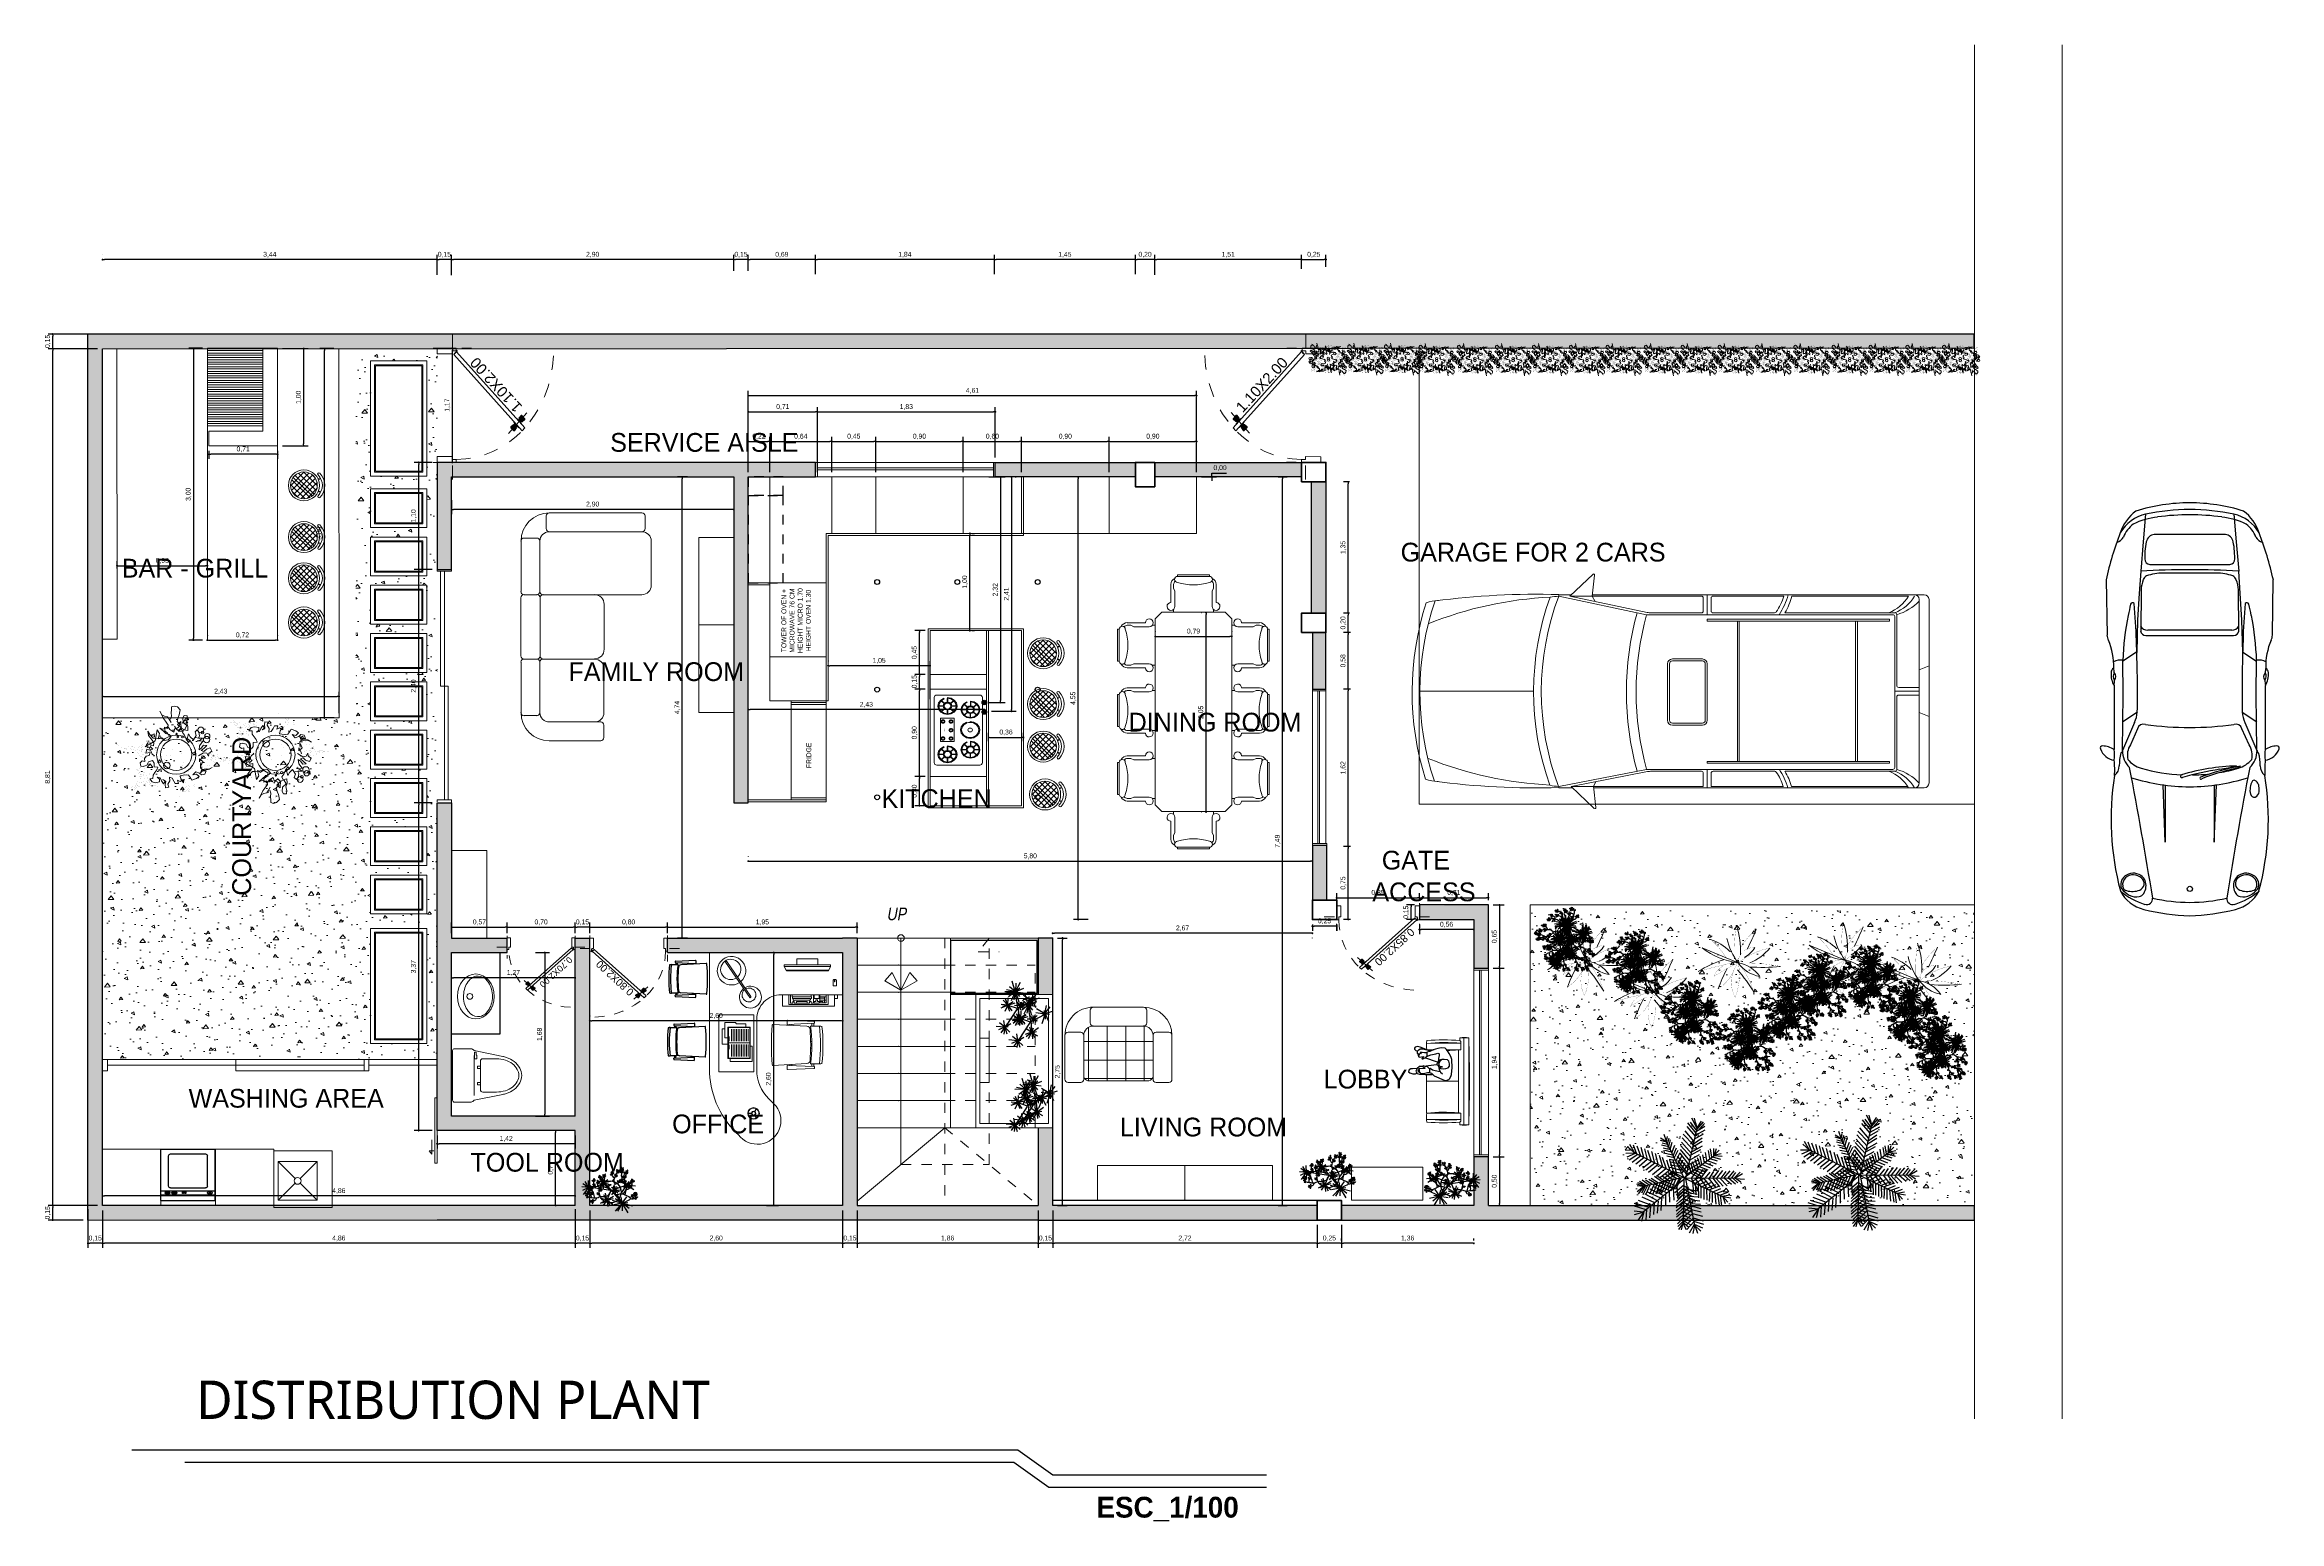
# Model space of a CAD drawing. Header units: millimetres. Extents: x 3757.5 to 3780.5, y 860.5 to 875.7.
import ezdxf

# ---------------------------------------------------------------- set-up
doc = ezdxf.new("R2010")
doc.units = ezdxf.units.MM
doc.linetypes.add('ACAD_ISO02W100', pattern=[15, 12, -3])
doc.linetypes.add('VECTORWORKS_DASH_01', pattern=[0.211654, 0.105807, -0.105846])
for name, color, linetype, lineweight in [('ACOTAMIENTO', 86, 'Continuous', 0), ('columna', 10, 'Continuous', 40), ('COTA', 1, 'Continuous', 18), ('MUEBLES2', 42, 'Continuous', 0), ('MURO', 7, 'Continuous', 18), ('MUROS', 12, 'Continuous', 18), ('paredes', 1, 'Continuous', 30), ('pisos', 252, 'Continuous', 0), ('pluma1', 253, 'Continuous', 0), ('TEXTO', 7, 'Continuous', 0), ('Textos', 63, 'Continuous', 25), ('vegetacion', 74, 'Continuous', 0), ('ventanas', 161, 'Continuous', 5)]:
    doc.layers.add(name, color=color, linetype=linetype, lineweight=lineweight)
for name, color, linetype in [('hatch', 7, 'Continuous'), ('Layer3', 3, 'Continuous'), ('mobiliario', 7, 'Continuous'), ('MUEBLES', 3, 'Continuous'), ('PISO', 9, 'Continuous'), ('PLANTS', 3, 'Continuous'), ('PUERTAS', 9, 'Continuous'), ('puertas ventanas', 3, 'Continuous')]:
    doc.layers.add(name, color=color, linetype=linetype)
doc.styles.add('CITYBLUEPRINT', font='cityb___.ttf')
doc.styles.add('DELEON', font='arial.ttf', dxfattribs={"width": 0.8, "oblique": 10, "height": 0.2})
doc.styles.get("Standard").update_dxf_attribs({"font": 'arial.ttf'})
doc.styles.add('TEXTOS', font='AGENCYR.TTF')
doc.dimstyles.new('ARQUITECTURA', dxfattribs={"dimtxt": 0.05, "dimasz": 0.02, "dimexe": 0.048, "dimexo": 0.05, "dimgap": 0.02, "dimtad": 1, "dimtoh": 1, "dimzin": 1, "dimtxsty": 'Standard', "dimblk": 'DOT', "dimcen": 0.02, "dimazin": 0, "dimtfac": 1, "dimtmove": 0, "dimatfit": 3, "dimldrblk": 'ARCHTICK', "dimfxl": 1, "dimarcsym": 0})

# ---------------------------------------------------------------- blocks, each defined once
blk = doc.blocks.new('estufa 90 t')
at = {"lineweight": 0}
for p, q in [((172.5, 137.4, 92), (172.5, 186.4, 92)), ((175.5, 189.4, 92), (259.5, 189.4, 92)), ((185.2, 182.7, 93.5), (185.5, 183, 93.5)), ((185.2, 182.7, 93.5), (189.4, 178.5, 93.5)), ((185.5, 183, 93.5), (189.7, 178.8, 93.5)), ((189.7, 178.8, 93.5), (189.4, 178.5, 93.5)), ((192, 179.7, 93.5), (192, 185.6, 93.5)), ((192, 185.6, 93.5), (192.5, 185.6, 93.5)), ((192, 179.7, 93.5), (192.5, 179.7, 93.5)), ((192.5, 179.7, 93.5), (192.5, 185.6, 93.5)), ((194.8, 178.7, 93.5), (199.1, 183, 93.5)), ((194.8, 178.7, 93.5), (195.1, 178.4, 93.5)), ((195.1, 178.4, 93.5), (199.4, 182.6, 93.5)), ((199.1, 183, 93.5), (199.4, 182.6, 93.5)), ((236.6, 182.7, 93.5), (236.9, 183, 93.5)), ((236.6, 182.7, 93.5), (240.8, 178.5, 93.5)), ((236.9, 183, 93.5), (241.1, 178.8, 93.5)), ((241.1, 178.8, 93.5), (240.8, 178.5, 93.5)), ((243.4, 185.6, 93.5), (243.9, 185.6, 93.5)), ((243.4, 179.7, 93.5), (243.4, 185.6, 93.5)), ((243.4, 179.7, 93.5), (243.9, 179.7, 93.5)), ((243.9, 179.7, 93.5), (243.9, 185.6, 93.5)), ((246.2, 178.7, 93.5), (250.5, 183, 93.5)), ((246.2, 178.7, 93.5), (246.6, 178.4, 93.5)), ((246.6, 178.4, 93.5), (250.8, 182.6, 93.5)), ((250.5, 183, 93.5), (250.8, 182.6, 93.5)), ((262.5, 186.4, 92), (262.5, 137.4, 92)), ((179.2, 156.4, 93.5), (179.6, 156.7, 93.5)), ((179.2, 156.4, 93.5), (183.4, 152.3, 93.5)), ((179.6, 156.7, 93.5), (183.8, 152.5, 93.5)), ((182.4, 176, 93.5), (188.4, 176, 93.5)), ((182.4, 176, 93.5), (182.4, 175.6, 93.5)), ((182.4, 175.6, 93.5), (188.4, 175.6, 93.5)), ((185.1, 169.1, 93.5), (189.3, 173.2, 93.5)), ((185.1, 169.1, 93.5), (185.5, 168.7, 93.5)), ((185.5, 168.7, 93.5), (189.7, 172.9, 93.5)), ((186, 159.4, 93.5), (186.5, 159.4, 93.5)), ((186, 153.4, 93.5), (186, 159.4, 93.5)), ((186, 153.4, 93.5), (186.5, 153.4, 93.5)), ((186.5, 153.4, 93.5), (186.5, 159.4, 93.5)), ((188.4, 176, 93.5), (188.4, 175.6, 93.5)), ((188.9, 152.5, 93.5), (193.1, 156.7, 93.5)), ((189.2, 152.2, 93.5), (193.4, 156.4, 93.5)), ((189.3, 173.2, 93.5), (189.7, 172.9, 93.5)), ((192, 166.1, 93.5), (192, 172, 93.5)), ((192, 172, 93.5), (192.5, 172, 93.5)), ((192, 166.1, 93.5), (192.5, 166.1, 93.5)), ((192.5, 166.1, 93.5), (192.5, 172, 93.5)), ((193.1, 156.7, 93.5), (193.4, 156.4, 93.5)), ((194.7, 173, 93.5), (195, 173.3, 93.5)), ((194.7, 173, 93.5), (199.1, 168.6, 93.5)), ((195, 173.3, 93.5), (199.4, 169, 93.5)), ((196.1, 176.1, 93.5), (196.1, 175.7, 93.5)), ((196.1, 176.1, 93.5), (202.1, 176.1, 93.5)), ((196.1, 175.7, 93.5), (202.1, 175.7, 93.5)), ((199.4, 169, 93.5), (199.1, 168.6, 93.5)), ((202.1, 176.1, 93.5), (202.1, 175.7, 93.5)), ((233.8, 176, 93.5), (233.8, 175.6, 93.5)), ((233.8, 176, 93.5), (239.8, 176, 93.5)), ((233.8, 175.6, 93.5), (239.8, 175.6, 93.5)), ((236.5, 169.1, 93.5), (240.8, 173.2, 93.5)), ((236.5, 169.1, 93.5), (236.9, 168.7, 93.5)), ((236.9, 168.7, 93.5), (241.1, 172.9, 93.5)), ((239.8, 176, 93.5), (239.8, 175.6, 93.5)), ((240.8, 173.2, 93.5), (241.1, 172.9, 93.5)), ((241.2, 156.4, 93.5), (241.6, 156.7, 93.5)), ((241.2, 156.4, 93.5), (245.4, 152.3, 93.5)), ((241.6, 156.7, 93.5), (245.8, 152.5, 93.5)), ((243.4, 172, 93.5), (243.9, 172, 93.5)), ((243.4, 166.1, 93.5), (243.4, 172, 93.5)), ((243.4, 166.1, 93.5), (243.9, 166.1, 93.5)), ((243.9, 166.1, 93.5), (243.9, 172, 93.5)), ((246.1, 173, 93.5), (246.4, 173.3, 93.5)), ((246.1, 173, 93.5), (250.5, 168.6, 93.5)), ((246.4, 173.3, 93.5), (250.8, 169, 93.5)), ((247.5, 176.1, 93.5), (253.6, 176.1, 93.5)), ((247.5, 176.1, 93.5), (247.5, 175.7, 93.5)), ((247.5, 175.7, 93.5), (253.6, 175.7, 93.5)), ((248.1, 159.4, 93.5), (248.5, 159.4, 93.5)), ((248.1, 153.4, 93.5), (248.1, 159.4, 93.5)), ((248.1, 153.4, 93.5), (248.5, 153.4, 93.5)), ((248.5, 153.4, 93.5), (248.5, 159.4, 93.5)), ((250.8, 169, 93.5), (250.5, 168.6, 93.5)), ((250.9, 152.5, 93.5), (255.1, 156.7, 93.5)), ((251.2, 152.2, 93.5), (255.5, 156.4, 93.5)), ((253.6, 176.1, 93.5), (253.6, 175.7, 93.5)), ((255.1, 156.7, 93.5), (255.5, 156.4, 93.5)), ((259.5, 134.4, 92), (175.5, 134.4, 92)), ((176.4, 149.8, 93.5), (176.4, 149.4, 93.5)), ((176.4, 149.8, 93.5), (182.4, 149.8, 93.5)), ((176.4, 149.4, 93.5), (182.4, 149.4, 93.5)), ((179.2, 142.8, 93.5), (183.4, 147, 93.5)), ((179.2, 142.8, 93.5), (179.5, 142.5, 93.5)), ((179.5, 142.5, 93.5), (183.7, 146.7, 93.5)), ((182.4, 149.8, 93.5), (182.4, 149.4, 93.5)), ((183.8, 152.5, 93.5), (183.4, 152.3, 93.5)), ((183.4, 147, 93.5), (183.7, 146.7, 93.5)), ((186, 145.8, 93.5), (186.5, 145.8, 93.5)), ((186, 139.8, 93.5), (186, 145.8, 93.5)), ((186, 139.8, 93.5), (186.5, 139.8, 93.5)), ((186.5, 139.8, 93.5), (186.5, 145.8, 93.5)), ((188.8, 146.7, 93.5), (189.1, 147.1, 93.5)), ((188.8, 146.7, 93.5), (193.1, 142.4, 93.5)), ((188.9, 152.5, 93.5), (189.2, 152.2, 93.5)), ((189.1, 147.1, 93.5), (193.4, 142.7, 93.5)), ((190.1, 149.8, 93.5), (196.2, 149.8, 93.5)), ((190.1, 149.8, 93.5), (190.1, 149.4, 93.5)), ((190.1, 149.4, 93.5), (196.2, 149.4, 93.5)), ((193.4, 142.7, 93.5), (193.1, 142.4, 93.5)), ((196.2, 149.8, 93.5), (196.2, 149.4, 93.5)), ((238.5, 149.8, 93.5), (238.5, 149.4, 93.5)), ((238.5, 149.8, 93.5), (244.4, 149.8, 93.5)), ((238.5, 149.4, 93.5), (244.4, 149.4, 93.5)), ((241.2, 142.8, 93.5), (245.4, 147, 93.5)), ((241.2, 142.8, 93.5), (241.5, 142.5, 93.5)), ((241.5, 142.5, 93.5), (245.7, 146.7, 93.5)), ((244.4, 149.8, 93.5), (244.4, 149.4, 93.5)), ((245.8, 152.5, 93.5), (245.4, 152.3, 93.5)), ((245.4, 147, 93.5), (245.7, 146.7, 93.5)), ((248.1, 145.8, 93.5), (248.5, 145.8, 93.5)), ((248.1, 139.8, 93.5), (248.1, 145.8, 93.5)), ((248.1, 139.8, 93.5), (248.5, 139.8, 93.5)), ((248.5, 139.8, 93.5), (248.5, 145.8, 93.5)), ((250.8, 146.7, 93.5), (251.1, 147.1, 93.5)), ((250.8, 146.7, 93.5), (255.2, 142.4, 93.5)), ((250.9, 152.5, 93.5), (251.2, 152.2, 93.5)), ((251.1, 147.1, 93.5), (255.5, 142.7, 93.5)), ((252.1, 149.8, 93.5), (258.2, 149.8, 93.5)), ((252.1, 149.8, 93.5), (252.1, 149.4, 93.5)), ((252.1, 149.4, 93.5), (258.2, 149.4, 93.5)), ((255.5, 142.7, 93.5), (255.2, 142.4, 93.5)), ((258.2, 149.8, 93.5), (258.2, 149.4, 93.5))]:
    blk.add_line(p, q, dxfattribs=at)
at = {"lineweight": 0, "elevation": 92.5}
blk.add_lwpolyline([(202.6, 157.4), (232.6, 157.4), (232.6, 141.5), (202.6, 141.5)], close=True, dxfattribs=at)
at = {"lineweight": 0}
for centre, radius in [((192.2, 175.8, 93.5), 4.79), ((192.2, 175.8, 93.6), 3.83), ((217.6, 175.5, 93.5), 9.77), ((243.6, 175.8, 93.5), 4.79), ((243.6, 175.8, 93.6), 3.83), ((186.3, 149.6, 93.5), 4.79), ((186.3, 149.6, 93.6), 3.83), ((206.6, 153.5, 93), 1.47), ((217.6, 175.5, 93.5), 2.49), ((217.3, 153.5, 93), 1.47), ((228.5, 153.5, 93), 1.47), ((248.3, 149.6, 93.5), 4.79), ((248.3, 149.6, 93.6), 3.83), ((206.6, 144.4, 93), 1.47), ((228.5, 144.4, 93), 1.47)]:
    blk.add_circle(centre, radius, dxfattribs=at)
for centre, start, end in [((175.5, 186.4, 92), 90, 180), ((259.5, 186.4, 92), 0, 90), ((175.5, 137.4, 92), 180, 270), ((259.5, 137.4, 92), 270, 0)]:
    blk.add_arc(centre, 3, start, end, dxfattribs=at)
for points in [[(185.5, 183, 94.5), (189.7, 178.8, 94.5), (189.4, 178.5, 94.5), (185.2, 182.7, 94.5)], [(192.5, 185.6, 94.5), (192, 185.6, 94.5), (192, 179.7, 94.5), (192.5, 179.7, 94.5)], [(199.1, 183, 94.5), (199.4, 182.6, 94.5), (195.1, 178.4, 94.5), (194.8, 178.7, 94.5)], [(236.9, 183, 94.5), (241.1, 178.8, 94.5), (240.8, 178.5, 94.5), (236.6, 182.7, 94.5)], [(243.9, 185.6, 94.5), (243.4, 185.6, 94.5), (243.4, 179.7, 94.5), (243.9, 179.7, 94.5)], [(250.5, 183, 94.5), (250.8, 182.6, 94.5), (246.6, 178.4, 94.5), (246.2, 178.7, 94.5)], [(179.6, 156.7, 94.5), (183.8, 152.5, 94.5), (183.4, 152.3, 94.5), (179.2, 156.4, 94.5)], [(188.4, 176, 94.5), (188.4, 175.6, 94.5), (182.4, 175.6, 94.5), (182.4, 176, 94.5)], [(189.3, 173.2, 94.5), (189.7, 172.9, 94.5), (185.5, 168.7, 94.5), (185.1, 169.1, 94.5)], [(186.5, 159.4, 94.5), (186, 159.4, 94.5), (186, 153.4, 94.5), (186.5, 153.4, 94.5)], [(193.1, 156.7, 94.5), (193.4, 156.4, 94.5), (189.2, 152.2, 94.5), (188.9, 152.5, 94.5)], [(192.5, 172, 94.5), (192.5, 166.1, 94.5), (192, 166.1, 94.5), (192, 172, 94.5)], [(195, 173.3, 94.5), (199.4, 169, 94.5), (199.1, 168.6, 94.5), (194.7, 173, 94.5)], [(202.1, 176.1, 94.5), (202.1, 175.7, 94.5), (196.1, 175.7, 94.5), (196.1, 176.1, 94.5)], [(239.8, 176, 94.5), (239.8, 175.6, 94.5), (233.8, 175.6, 94.5), (233.8, 176, 94.5)], [(240.8, 173.2, 94.5), (241.1, 172.9, 94.5), (236.9, 168.7, 94.5), (236.5, 169.1, 94.5)], [(241.6, 156.7, 94.5), (245.8, 152.5, 94.5), (245.4, 152.3, 94.5), (241.2, 156.4, 94.5)], [(243.9, 172, 94.5), (243.9, 166.1, 94.5), (243.4, 166.1, 94.5), (243.4, 172, 94.5)], [(246.4, 173.3, 94.5), (250.8, 169, 94.5), (250.5, 168.6, 94.5), (246.1, 173, 94.5)], [(253.6, 176.1, 94.5), (253.6, 175.7, 94.5), (247.5, 175.7, 94.5), (247.5, 176.1, 94.5)], [(248.5, 159.4, 94.5), (248.1, 159.4, 94.5), (248.1, 153.4, 94.5), (248.5, 153.4, 94.5)], [(255.1, 156.7, 94.5), (255.5, 156.4, 94.5), (251.2, 152.2, 94.5), (250.9, 152.5, 94.5)], [(182.4, 149.8, 94.5), (182.4, 149.4, 94.5), (176.4, 149.4, 94.5), (176.4, 149.8, 94.5)], [(183.4, 147, 94.5), (183.7, 146.7, 94.5), (179.5, 142.5, 94.5), (179.2, 142.8, 94.5)], [(186.5, 145.8, 94.5), (186.5, 139.8, 94.5), (186, 139.8, 94.5), (186, 145.8, 94.5)], [(189.1, 147.1, 94.5), (193.4, 142.7, 94.5), (193.1, 142.4, 94.5), (188.8, 146.7, 94.5)], [(196.2, 149.8, 94.5), (196.2, 149.4, 94.5), (190.1, 149.4, 94.5), (190.1, 149.8, 94.5)], [(244.4, 149.8, 94.5), (244.4, 149.4, 94.5), (238.5, 149.4, 94.5), (238.5, 149.8, 94.5)], [(245.4, 147, 94.5), (245.7, 146.7, 94.5), (241.5, 142.5, 94.5), (241.2, 142.8, 94.5)], [(248.5, 145.8, 94.5), (248.5, 139.8, 94.5), (248.1, 139.8, 94.5), (248.1, 145.8, 94.5)], [(251.1, 147.1, 94.5), (255.5, 142.7, 94.5), (255.2, 142.4, 94.5), (250.8, 146.7, 94.5)], [(258.2, 149.8, 94.5), (258.2, 149.4, 94.5), (252.1, 149.4, 94.5), (252.1, 149.8, 94.5)]]:
    blk.add_3dface(points, dxfattribs=at)
blk.add_text('SANICOC LTDA', height=0.4, dxfattribs=at).set_placement((215.6, 146.5, 92.5))
mesh = blk.add_polymesh((2, 16), dxfattribs=dict(at, n_close=True))
for k, corner in enumerate([(203.1, 175.8, 92.5), (202.3, 180, 92.5), (200, 183.6, 92.5), (196.4, 185.9, 92.5), (192.3, 186.7, 92.5), (188.1, 185.9, 92.5), (184.5, 183.6, 92.5), (182.2, 180, 92.5), (181.4, 175.8, 92.5), (182.2, 171.7, 92.5), (184.5, 168.1, 92.5), (188.1, 165.8, 92.5), (192.3, 165, 92.5), (196.4, 165.8, 92.5), (200, 168.1, 92.5), (202.3, 171.7, 92.5), (202.2, 175.8, 93.5), (201.4, 179.7, 93.5), (199.3, 182.9, 93.5), (196.1, 185, 93.5), (192.3, 185.8, 93.5), (188.4, 185, 93.5), (185.2, 182.9, 93.5), (183.1, 179.7, 93.5), (182.3, 175.8, 93.5), (183.1, 172, 93.5), (185.2, 168.8, 93.5), (188.4, 166.7, 93.5), (192.3, 165.9, 93.5), (196.1, 166.7, 93.5), (199.3, 168.8, 93.5), (201.4, 172, 93.5)]):
    mesh.set_mesh_vertex(divmod(k, 16), corner)
mesh = blk.add_polymesh((2, 16), dxfattribs=dict(at, n_close=True))
for k, corner in enumerate([(228.5, 175.5, 92.5), (227.7, 179.7, 92.5), (225.3, 183.2, 92.5), (221.8, 185.6, 92.5), (217.6, 186.4, 92.5), (213.4, 185.6, 92.5), (209.9, 183.2, 92.5), (207.5, 179.7, 92.5), (206.7, 175.5, 92.5), (207.5, 171.3, 92.5), (209.9, 167.8, 92.5), (213.4, 165.4, 92.5), (217.6, 164.6, 92.5), (221.8, 165.4, 92.5), (225.3, 167.8, 92.5), (227.7, 171.3, 92.5), (227.5, 175.5, 93.5), (226.8, 179.3, 93.5), (224.6, 182.5, 93.5), (221.4, 184.7, 93.5), (217.6, 185.4, 93.5), (213.8, 184.7, 93.5), (210.6, 182.5, 93.5), (208.4, 179.3, 93.5), (207.7, 175.5, 93.5), (208.4, 171.7, 93.5), (210.6, 168.5, 93.5), (213.8, 166.3, 93.5), (217.6, 165.5, 93.5), (221.4, 166.3, 93.5), (224.6, 168.5, 93.5), (226.8, 171.7, 93.5)]):
    mesh.set_mesh_vertex(divmod(k, 16), corner)
mesh = blk.add_polymesh((2, 16), dxfattribs=dict(at, n_close=True))
for k, corner in enumerate([(254.6, 175.8, 92.5), (253.7, 180, 92.5), (251.4, 183.6, 92.5), (247.8, 185.9, 92.5), (243.7, 186.7, 92.5), (239.5, 185.9, 92.5), (236, 183.6, 92.5), (233.6, 180, 92.5), (232.8, 175.8, 92.5), (233.6, 171.7, 92.5), (236, 168.1, 92.5), (239.5, 165.8, 92.5), (243.7, 165, 92.5), (247.8, 165.8, 92.5), (251.4, 168.1, 92.5), (253.7, 171.7, 92.5), (253.6, 175.8, 93.5), (252.9, 179.7, 93.5), (250.7, 182.9, 93.5), (247.5, 185, 93.5), (243.7, 185.8, 93.5), (239.9, 185, 93.5), (236.6, 182.9, 93.5), (234.5, 179.7, 93.5), (233.7, 175.8, 93.5), (234.5, 172, 93.5), (236.6, 168.8, 93.5), (239.9, 166.7, 93.5), (243.7, 165.9, 93.5), (247.5, 166.7, 93.5), (250.7, 168.8, 93.5), (252.9, 172, 93.5)]):
    mesh.set_mesh_vertex(divmod(k, 16), corner)
mesh = blk.add_polymesh((2, 16), dxfattribs=dict(at, n_close=True))
for k, corner in enumerate([(197.2, 149.6, 92.5), (196.4, 153.8, 92.5), (194, 157.3, 92.5), (190.5, 159.7, 92.5), (186.3, 160.5, 92.5), (182.1, 159.7, 92.5), (178.6, 157.3, 92.5), (176.2, 153.8, 92.5), (175.4, 149.6, 92.5), (176.2, 145.4, 92.5), (178.6, 141.9, 92.5), (182.1, 139.5, 92.5), (186.3, 138.7, 92.5), (190.5, 139.5, 92.5), (194, 141.9, 92.5), (196.4, 145.4, 92.5), (196.2, 149.6, 93.5), (195.5, 153.4, 93.5), (193.3, 156.6, 93.5), (190.1, 158.8, 93.5), (186.3, 159.5, 93.5), (182.5, 158.8, 93.5), (179.3, 156.6, 93.5), (177.1, 153.4, 93.5), (176.4, 149.6, 93.5), (177.1, 145.8, 93.5), (179.3, 142.6, 93.5), (182.5, 140.4, 93.5), (186.3, 139.7, 93.5), (190.1, 140.4, 93.5), (193.3, 142.6, 93.5), (195.5, 145.8, 93.5)]):
    mesh.set_mesh_vertex(divmod(k, 16), corner)
mesh = blk.add_polymesh((2, 16), dxfattribs=dict(at, n_close=True))
for k, corner in enumerate([(208.8, 153.5, 92.5), (208.7, 154.3, 92.5), (208.2, 155.1, 92.5), (207.4, 155.6, 92.5), (206.6, 155.7, 92.5), (205.7, 155.6, 92.5), (205, 155.1, 92.5), (204.5, 154.3, 92.5), (204.3, 153.5, 92.5), (204.5, 152.6, 92.5), (205, 151.9, 92.5), (205.7, 151.4, 92.5), (206.6, 151.2, 92.5), (207.4, 151.4, 92.5), (208.2, 151.9, 92.5), (208.7, 152.6, 92.5), (208.4, 153.5, 93), (208.2, 154.1, 93), (207.9, 154.7, 93), (207.3, 155.1, 93), (206.6, 155.3, 93), (205.9, 155.1, 93), (205.3, 154.7, 93), (204.9, 154.1, 93), (204.8, 153.5, 93), (204.9, 152.8, 93), (205.3, 152.2, 93), (205.9, 151.8, 93), (206.6, 151.7, 93), (207.3, 151.8, 93), (207.9, 152.2, 93), (208.2, 152.8, 93)]):
    mesh.set_mesh_vertex(divmod(k, 16), corner)
mesh = blk.add_polymesh((2, 16), dxfattribs=dict(at, n_close=True))
for k, corner in enumerate([(219.5, 153.5, 92.5), (219.4, 154.3, 92.5), (218.9, 155.1, 92.5), (218.1, 155.6, 92.5), (217.3, 155.7, 92.5), (216.4, 155.6, 92.5), (215.7, 155.1, 92.5), (215.2, 154.3, 92.5), (215, 153.5, 92.5), (215.2, 152.6, 92.5), (215.7, 151.9, 92.5), (216.4, 151.4, 92.5), (217.3, 151.2, 92.5), (218.1, 151.4, 92.5), (218.9, 151.9, 92.5), (219.4, 152.6, 92.5), (219.1, 153.5, 93), (218.9, 154.2, 93), (218.5, 154.7, 93), (217.9, 155.1, 93), (217.3, 155.3, 93), (216.6, 155.1, 93), (216, 154.7, 93), (215.6, 154.2, 93), (215.5, 153.5, 93), (215.6, 152.8, 93), (216, 152.2, 93), (216.6, 151.8, 93), (217.3, 151.7, 93), (217.9, 151.8, 93), (218.5, 152.2, 93), (218.9, 152.8, 93)]):
    mesh.set_mesh_vertex(divmod(k, 16), corner)
mesh = blk.add_polymesh((2, 16), dxfattribs=dict(at, n_close=True))
for k, corner in enumerate([(230.8, 153.5, 92.5), (230.6, 154.3, 92.5), (230.1, 155.1, 92.5), (229.4, 155.6, 92.5), (228.5, 155.7, 92.5), (227.6, 155.6, 92.5), (226.9, 155.1, 92.5), (226.4, 154.3, 92.5), (226.3, 153.5, 92.5), (226.4, 152.6, 92.5), (226.9, 151.9, 92.5), (227.6, 151.4, 92.5), (228.5, 151.2, 92.5), (229.4, 151.4, 92.5), (230.1, 151.9, 92.5), (230.6, 152.6, 92.5), (230.3, 153.5, 93), (230.2, 154.1, 93), (229.8, 154.7, 93), (229.2, 155.1, 93), (228.5, 155.3, 93), (227.8, 155.1, 93), (227.2, 154.7, 93), (226.9, 154.1, 93), (226.7, 153.5, 93), (226.9, 152.8, 93), (227.2, 152.2, 93), (227.8, 151.8, 93), (228.5, 151.7, 93), (229.2, 151.8, 93), (229.8, 152.2, 93), (230.2, 152.8, 93)]):
    mesh.set_mesh_vertex(divmod(k, 16), corner)
mesh = blk.add_polymesh((2, 16), dxfattribs=dict(at, n_close=True))
for k, corner in enumerate([(259.2, 149.6, 92.5), (258.4, 153.8, 92.5), (256, 157.3, 92.5), (252.5, 159.7, 92.5), (248.3, 160.5, 92.5), (244.2, 159.7, 92.5), (240.6, 157.3, 92.5), (238.3, 153.8, 92.5), (237.4, 149.6, 92.5), (238.3, 145.4, 92.5), (240.6, 141.9, 92.5), (244.2, 139.5, 92.5), (248.3, 138.7, 92.5), (252.5, 139.5, 92.5), (256, 141.9, 92.5), (258.4, 145.4, 92.5), (258.3, 149.6, 93.5), (257.5, 153.4, 93.5), (255.4, 156.6, 93.5), (252.1, 158.8, 93.5), (248.3, 159.5, 93.5), (244.5, 158.8, 93.5), (241.3, 156.6, 93.5), (239.1, 153.4, 93.5), (238.4, 149.6, 93.5), (239.1, 145.8, 93.5), (241.3, 142.6, 93.5), (244.5, 140.4, 93.5), (248.3, 139.7, 93.5), (252.1, 140.4, 93.5), (255.4, 142.6, 93.5), (257.5, 145.8, 93.5)]):
    mesh.set_mesh_vertex(divmod(k, 16), corner)
mesh = blk.add_polymesh((2, 16), dxfattribs=dict(at, n_close=True))
for k, corner in enumerate([(208.8, 144.4, 92.5), (208.7, 145.3, 92.5), (208.2, 146, 92.5), (207.5, 146.5, 92.5), (206.6, 146.7, 92.5), (205.7, 146.5, 92.5), (205, 146, 92.5), (204.5, 145.3, 92.5), (204.3, 144.4, 92.5), (204.5, 143.5, 92.5), (205, 142.8, 92.5), (205.7, 142.3, 92.5), (206.6, 142.1, 92.5), (207.5, 142.3, 92.5), (208.2, 142.8, 92.5), (208.7, 143.5, 92.5), (208.4, 144.4, 93), (208.2, 145.1, 93), (207.9, 145.7, 93), (207.3, 146.1, 93), (206.6, 146.2, 93), (205.9, 146.1, 93), (205.3, 145.7, 93), (204.9, 145.1, 93), (204.8, 144.4, 93), (204.9, 143.7, 93), (205.3, 143.1, 93), (205.9, 142.7, 93), (206.6, 142.6, 93), (207.3, 142.7, 93), (207.9, 143.1, 93), (208.2, 143.7, 93)]):
    mesh.set_mesh_vertex(divmod(k, 16), corner)
mesh = blk.add_polymesh((2, 16), dxfattribs=dict(at, n_close=True))
for k, corner in enumerate([(230.8, 144.4, 92.5), (230.6, 145.3, 92.5), (230.1, 146, 92.5), (229.4, 146.5, 92.5), (228.5, 146.7, 92.5), (227.7, 146.5, 92.5), (226.9, 146, 92.5), (226.4, 145.3, 92.5), (226.3, 144.4, 92.5), (226.4, 143.5, 92.5), (226.9, 142.8, 92.5), (227.7, 142.3, 92.5), (228.5, 142.1, 92.5), (229.4, 142.3, 92.5), (230.1, 142.8, 92.5), (230.6, 143.5, 92.5), (230.3, 144.4, 93), (230.2, 145.1, 93), (229.8, 145.7, 93), (229.2, 146.1, 93), (228.5, 146.2, 93), (227.8, 146.1, 93), (227.2, 145.7, 93), (226.9, 145.1, 93), (226.7, 144.4, 93), (226.9, 143.7, 93), (227.2, 143.1, 93), (227.8, 142.7, 93), (228.5, 142.6, 93), (229.2, 142.7, 93), (229.8, 143.1, 93), (230.2, 143.7, 93)]):
    mesh.set_mesh_vertex(divmod(k, 16), corner)
blk = doc.blocks.new('_Dot')
at = {"color": 0, "linetype": 'ByBlock', "lineweight": -2}
blk.add_line((-0.5, 0), (-1, 0), dxfattribs=at)
at = {"color": 0, "linetype": 'ByBlock', "const_width": 0.5}
blk.add_lwpolyline([(-0.25, 0, 1), (0.25, 0, 1)], format="xyb", close=True, dxfattribs=at)
blk = doc.blocks.new('*D343')
at = {"color": 0, "lineweight": -2, "transparency": 16777216}
for p, q in [((3764.714, 871.266), (3764.714, 871.629)), ((3764.734, 871.581), (3764.914, 871.581)), ((3764.934, 871.266), (3764.934, 871.629))]:
    blk.add_line(p, q, dxfattribs=at)
at = {"layer": 'Defpoints', "color": 0, "transparency": 16777216}
for p in [(3764.934, 871.581), (3764.714, 871.216), (3764.934, 871.216)]:
    blk.add_point(p, dxfattribs=at)
at = {"color": 0, "lineweight": -2, "transparency": 16777216, "xscale": 0.02, "yscale": 0.02, "zscale": 0.02, "rotation": 180}
blk.add_blockref('_Dot', (3764.714, 871.581), dxfattribs=at)
at = {"color": 0, "lineweight": -2, "transparency": 16777216, "xscale": 0.02, "yscale": 0.02, "zscale": 0.02}
blk.add_blockref('_Dot', (3764.934, 871.581), dxfattribs=at)
at = {"color": 0, "lineweight": 0, "transparency": 16777216, "insert": (3764.824, 871.631), "char_height": 0.05, "attachment_point": 5}
blk.add_mtext('0,22', dxfattribs=at)
blk = doc.blocks.new('_ArchTick')
at = {"layer": 'COTA', "color": 0, "linetype": 'Continuous', "const_width": 0.15}
blk.add_lwpolyline([(-0.5, -0.5), (0.5, 0.5)], dxfattribs=at)
blk = doc.blocks.new('*D344')
at = {"color": 0, "lineweight": -2, "transparency": 16777216}
for p, q in [((3764.934, 871.266), (3764.934, 871.629)), ((3764.954, 871.581), (3765.554, 871.581)), ((3765.574, 871.266), (3765.574, 871.629))]:
    blk.add_line(p, q, dxfattribs=at)
at = {"layer": 'Defpoints', "color": 0, "transparency": 16777216}
for p in [(3765.574, 871.581), (3764.934, 871.216), (3765.574, 871.216)]:
    blk.add_point(p, dxfattribs=at)
at = {"color": 0, "lineweight": -2, "transparency": 16777216, "xscale": 0.02, "yscale": 0.02, "zscale": 0.02, "rotation": 180}
blk.add_blockref('_Dot', (3764.934, 871.581), dxfattribs=at)
at = {"color": 0, "lineweight": -2, "transparency": 16777216, "xscale": 0.02, "yscale": 0.02, "zscale": 0.02}
blk.add_blockref('_Dot', (3765.574, 871.581), dxfattribs=at)
at = {"color": 0, "lineweight": 0, "transparency": 16777216, "insert": (3765.254, 871.631), "char_height": 0.05, "attachment_point": 5}
blk.add_mtext('0,64', dxfattribs=at)
blk = doc.blocks.new('*D345')
at = {"color": 0, "lineweight": -2, "transparency": 16777216}
for p, q in [((3765.574, 871.266), (3765.574, 871.629)), ((3765.594, 871.581), (3766.004, 871.581)), ((3766.024, 871.266), (3766.024, 871.629))]:
    blk.add_line(p, q, dxfattribs=at)
at = {"layer": 'Defpoints', "color": 0, "transparency": 16777216}
for p in [(3766.024, 871.581), (3765.574, 871.216), (3766.024, 871.216)]:
    blk.add_point(p, dxfattribs=at)
at = {"color": 0, "lineweight": -2, "transparency": 16777216, "xscale": 0.02, "yscale": 0.02, "zscale": 0.02, "rotation": 180}
blk.add_blockref('_Dot', (3765.574, 871.581), dxfattribs=at)
at = {"color": 0, "lineweight": -2, "transparency": 16777216, "xscale": 0.02, "yscale": 0.02, "zscale": 0.02}
blk.add_blockref('_Dot', (3766.024, 871.581), dxfattribs=at)
at = {"color": 0, "lineweight": 0, "transparency": 16777216, "insert": (3765.799, 871.631), "char_height": 0.05, "attachment_point": 5}
blk.add_mtext('0,45', dxfattribs=at)
blk = doc.blocks.new('*D346')
at = {"color": 0, "lineweight": -2, "transparency": 16777216}
for p, q in [((3766.024, 871.266), (3766.024, 871.629)), ((3766.044, 871.581), (3766.904, 871.581)), ((3766.924, 871.266), (3766.924, 871.629))]:
    blk.add_line(p, q, dxfattribs=at)
at = {"layer": 'Defpoints', "color": 0, "transparency": 16777216}
for p in [(3766.924, 871.581), (3766.024, 871.216), (3766.924, 871.216)]:
    blk.add_point(p, dxfattribs=at)
at = {"color": 0, "lineweight": -2, "transparency": 16777216, "xscale": 0.02, "yscale": 0.02, "zscale": 0.02, "rotation": 180}
blk.add_blockref('_Dot', (3766.024, 871.581), dxfattribs=at)
at = {"color": 0, "lineweight": -2, "transparency": 16777216, "xscale": 0.02, "yscale": 0.02, "zscale": 0.02}
blk.add_blockref('_Dot', (3766.924, 871.581), dxfattribs=at)
at = {"color": 0, "lineweight": 0, "transparency": 16777216, "insert": (3766.474, 871.631), "char_height": 0.05, "attachment_point": 5}
blk.add_mtext('0,90', dxfattribs=at)
blk = doc.blocks.new('*D347')
at = {"color": 0, "lineweight": -2, "transparency": 16777216}
for p, q in [((3766.924, 871.266), (3766.924, 871.629)), ((3766.944, 871.581), (3767.504, 871.581)), ((3767.524, 871.266), (3767.524, 871.629))]:
    blk.add_line(p, q, dxfattribs=at)
at = {"layer": 'Defpoints', "color": 0, "transparency": 16777216}
for p in [(3767.524, 871.581), (3766.924, 871.216), (3767.524, 871.216)]:
    blk.add_point(p, dxfattribs=at)
at = {"color": 0, "lineweight": -2, "transparency": 16777216, "xscale": 0.02, "yscale": 0.02, "zscale": 0.02, "rotation": 180}
blk.add_blockref('_Dot', (3766.924, 871.581), dxfattribs=at)
at = {"color": 0, "lineweight": -2, "transparency": 16777216, "xscale": 0.02, "yscale": 0.02, "zscale": 0.02}
blk.add_blockref('_Dot', (3767.524, 871.581), dxfattribs=at)
at = {"color": 0, "lineweight": 0, "transparency": 16777216, "insert": (3767.224, 871.631), "char_height": 0.05, "attachment_point": 5}
blk.add_mtext('0,60', dxfattribs=at)
blk = doc.blocks.new('*D348')
at = {"color": 0, "lineweight": -2, "transparency": 16777216}
for p, q in [((3766.534, 868.136), (3766.427, 868.136)), ((3766.475, 867.856), (3766.475, 868.116)), ((3766.534, 867.836), (3766.427, 867.836))]:
    blk.add_line(p, q, dxfattribs=at)
at = {"layer": 'Defpoints', "color": 0, "transparency": 16777216}
for p in [(3766.475, 868.136), (3766.584, 868.136), (3766.584, 867.836)]:
    blk.add_point(p, dxfattribs=at)
at = {"color": 0, "lineweight": -2, "transparency": 16777216, "xscale": 0.02, "yscale": 0.02, "zscale": 0.02}
for p, rotation in [((3766.475, 868.136), 90), ((3766.475, 867.836), 270)]:
    blk.add_blockref('_Dot', p, dxfattribs=dict(at, rotation=rotation))
at = {"color": 0, "lineweight": 0, "transparency": 16777216, "insert": (3766.425, 867.986), "char_height": 0.05, "attachment_point": 5, "rotation": 90}
blk.add_mtext('0,30', dxfattribs=at)
blk = doc.blocks.new('*D349')
at = {"color": 0, "lineweight": -2, "transparency": 16777216}
for p, q in [((3766.534, 869.036), (3766.427, 869.036)), ((3766.475, 868.156), (3766.475, 869.016)), ((3766.534, 868.136), (3766.427, 868.136))]:
    blk.add_line(p, q, dxfattribs=at)
at = {"layer": 'Defpoints', "color": 0, "transparency": 16777216}
for p in [(3766.475, 869.036), (3766.584, 869.036), (3766.584, 868.136)]:
    blk.add_point(p, dxfattribs=at)
at = {"color": 0, "lineweight": -2, "transparency": 16777216, "xscale": 0.02, "yscale": 0.02, "zscale": 0.02}
for p, rotation in [((3766.475, 869.036), 90), ((3766.475, 868.136), 270)]:
    blk.add_blockref('_Dot', p, dxfattribs=dict(at, rotation=rotation))
at = {"color": 0, "lineweight": 0, "transparency": 16777216, "insert": (3766.425, 868.586), "char_height": 0.05, "attachment_point": 5, "rotation": 90}
blk.add_mtext('0,90', dxfattribs=at)
blk = doc.blocks.new('*D350')
at = {"color": 0, "lineweight": -2, "transparency": 16777216}
for p, q in [((3766.534, 869.186), (3766.427, 869.186)), ((3766.534, 869.036), (3766.427, 869.036)), ((3766.475, 869.056), (3766.475, 869.166))]:
    blk.add_line(p, q, dxfattribs=at)
at = {"layer": 'Defpoints', "color": 0, "transparency": 16777216}
for p in [(3766.475, 869.186), (3766.584, 869.186), (3766.584, 869.036)]:
    blk.add_point(p, dxfattribs=at)
at = {"color": 0, "lineweight": -2, "transparency": 16777216, "xscale": 0.02, "yscale": 0.02, "zscale": 0.02}
for p, rotation in [((3766.475, 869.186), 90), ((3766.475, 869.036), 270)]:
    blk.add_blockref('_Dot', p, dxfattribs=dict(at, rotation=rotation))
at = {"color": 0, "lineweight": 0, "transparency": 16777216, "insert": (3766.425, 869.111), "char_height": 0.05, "attachment_point": 5, "rotation": 90}
blk.add_mtext('0,15', dxfattribs=at)
blk = doc.blocks.new('*D351')
at = {"color": 0, "lineweight": -2, "transparency": 16777216}
for p, q in [((3766.534, 869.636), (3766.427, 869.636)), ((3766.475, 869.206), (3766.475, 869.616)), ((3766.534, 869.186), (3766.427, 869.186))]:
    blk.add_line(p, q, dxfattribs=at)
at = {"layer": 'Defpoints', "color": 0, "transparency": 16777216}
for p in [(3766.475, 869.636), (3766.584, 869.636), (3766.584, 869.186)]:
    blk.add_point(p, dxfattribs=at)
at = {"color": 0, "lineweight": -2, "transparency": 16777216, "xscale": 0.02, "yscale": 0.02, "zscale": 0.02}
for p, rotation in [((3766.475, 869.636), 90), ((3766.475, 869.186), 270)]:
    blk.add_blockref('_Dot', p, dxfattribs=dict(at, rotation=rotation))
at = {"color": 0, "lineweight": 0, "transparency": 16777216, "insert": (3766.425, 869.411), "char_height": 0.05, "attachment_point": 5, "rotation": 90}
blk.add_mtext('0,45', dxfattribs=at)
blk = doc.blocks.new('*D304')
at = {"color": 0, "lineweight": -2, "transparency": 16777216}
for p, q in [((3766.993, 869.656), (3766.993, 870.616)), ((3767.013, 870.636), (3767.041, 870.636)), ((3767.013, 869.636), (3767.041, 869.636))]:
    blk.add_line(p, q, dxfattribs=at)
at = {"layer": 'Defpoints', "color": 0, "transparency": 16777216}
for p in [(3766.963, 870.636), (3766.993, 870.636), (3766.963, 869.636)]:
    blk.add_point(p, dxfattribs=at)
at = {"color": 0, "lineweight": -2, "transparency": 16777216, "xscale": 0.02, "yscale": 0.02, "zscale": 0.02}
for p, rotation in [((3766.993, 870.636), 90), ((3766.993, 869.636), 270)]:
    blk.add_blockref('_Dot', p, dxfattribs=dict(at, rotation=rotation))
at = {"color": 0, "lineweight": 0, "transparency": 16777216, "insert": (3766.943, 870.136), "char_height": 0.05, "attachment_point": 5, "rotation": 90}
blk.add_mtext('1,00', dxfattribs=at)
blk = doc.blocks.new('*D352')
at = {"color": 0, "lineweight": -2, "transparency": 16777216}
for p, q in [((3765.534, 869.326), (3765.534, 869.324)), ((3766.564, 869.276), (3765.554, 869.276)), ((3766.584, 868.933), (3766.584, 869.324))]:
    blk.add_line(p, q, dxfattribs=at)
at = {"layer": 'Defpoints', "color": 0, "transparency": 16777216}
for p in [(3765.534, 869.276), (3765.534, 869.276), (3766.584, 868.883)]:
    blk.add_point(p, dxfattribs=at)
at = {"color": 0, "lineweight": -2, "transparency": 16777216, "xscale": 0.02, "yscale": 0.02, "zscale": 0.02, "rotation": 180}
blk.add_blockref('_Dot', (3765.534, 869.276), dxfattribs=at)
at = {"color": 0, "lineweight": -2, "transparency": 16777216, "xscale": 0.02, "yscale": 0.02, "zscale": 0.02}
blk.add_blockref('_Dot', (3766.584, 869.276), dxfattribs=at)
at = {"color": 0, "lineweight": 0, "transparency": 16777216, "insert": (3766.059, 869.326), "char_height": 0.05, "attachment_point": 5}
blk.add_mtext('1,05', dxfattribs=at)
blk = doc.blocks.new('*D305')
at = {"color": 0, "lineweight": -2, "transparency": 16777216}
for p, q in [((3767.184, 868.5), (3767.184, 868.586)), ((3767.204, 868.538), (3767.524, 868.538)), ((3767.544, 868.5), (3767.544, 868.586))]:
    blk.add_line(p, q, dxfattribs=at)
at = {"layer": 'Defpoints', "color": 0, "transparency": 16777216}
for p in [(3767.544, 868.538), (3767.184, 868.45), (3767.544, 868.45)]:
    blk.add_point(p, dxfattribs=at)
at = {"color": 0, "lineweight": -2, "transparency": 16777216, "xscale": 0.02, "yscale": 0.02, "zscale": 0.02, "rotation": 180}
blk.add_blockref('_Dot', (3767.184, 868.538), dxfattribs=at)
at = {"color": 0, "lineweight": -2, "transparency": 16777216, "xscale": 0.02, "yscale": 0.02, "zscale": 0.02}
blk.add_blockref('_Dot', (3767.544, 868.538), dxfattribs=at)
at = {"color": 0, "lineweight": 0, "transparency": 16777216, "insert": (3767.364, 868.589), "char_height": 0.05, "attachment_point": 5}
blk.add_mtext('0,36', dxfattribs=at)
blk = doc.blocks.new('*D353')
at = {"color": 0, "lineweight": -2, "transparency": 16777216}
for p, q in [((3764.714, 871.266), (3764.714, 871.933)), ((3764.734, 871.885), (3765.404, 871.885)), ((3765.424, 871.266), (3765.424, 871.933))]:
    blk.add_line(p, q, dxfattribs=at)
at = {"layer": 'Defpoints', "color": 0, "transparency": 16777216}
for p in [(3765.424, 871.885), (3764.714, 871.216), (3765.424, 871.216)]:
    blk.add_point(p, dxfattribs=at)
at = {"color": 0, "lineweight": -2, "transparency": 16777216, "xscale": 0.02, "yscale": 0.02, "zscale": 0.02, "rotation": 180}
blk.add_blockref('_Dot', (3764.714, 871.885), dxfattribs=at)
at = {"color": 0, "lineweight": -2, "transparency": 16777216, "xscale": 0.02, "yscale": 0.02, "zscale": 0.02}
blk.add_blockref('_Dot', (3765.424, 871.885), dxfattribs=at)
at = {"color": 0, "lineweight": 0, "transparency": 16777216, "insert": (3765.069, 871.935), "char_height": 0.05, "attachment_point": 5}
blk.add_mtext('0,71', dxfattribs=at)
blk = doc.blocks.new('*D354')
at = {"color": 0, "lineweight": -2, "transparency": 16777216}
for p, q in [((3765.424, 871.266), (3765.424, 871.933)), ((3765.444, 871.885), (3767.234, 871.885)), ((3767.254, 871.416), (3767.254, 871.933))]:
    blk.add_line(p, q, dxfattribs=at)
at = {"layer": 'Defpoints', "color": 0, "transparency": 16777216}
for p in [(3767.254, 871.885), (3767.254, 871.366), (3765.424, 871.216)]:
    blk.add_point(p, dxfattribs=at)
at = {"color": 0, "lineweight": -2, "transparency": 16777216, "xscale": 0.02, "yscale": 0.02, "zscale": 0.02, "rotation": 180}
blk.add_blockref('_Dot', (3765.424, 871.885), dxfattribs=at)
at = {"color": 0, "lineweight": -2, "transparency": 16777216, "xscale": 0.02, "yscale": 0.02, "zscale": 0.02}
blk.add_blockref('_Dot', (3767.254, 871.885), dxfattribs=at)
at = {"color": 0, "lineweight": 0, "transparency": 16777216, "insert": (3766.339, 871.935), "char_height": 0.05, "attachment_point": 5}
blk.add_mtext('1,83', dxfattribs=at)
blk = doc.blocks.new('wk-lavam2')
at = {"lineweight": 0}
blk.add_circle((0, -0.129), 0.03, dxfattribs=at)
blk.add_ellipse((0, -0.19), major_axis=(-0.231, 0), ratio=0.821022, dxfattribs=at)
blk.add_open_spline([(-0.209, -0.213), (-0.209, -0.248), (-0.191, -0.284), (-0.121, -0.339), (-0.07, -0.358), (0.037, -0.364), (0.091, -0.351), (0.173, -0.304), (0.199, -0.269), (0.214, -0.199), (0.203, -0.163), (0.147, -0.101), (0.101, -0.077), (-0.003, -0.059), (-0.06, -0.065), (-0.151, -0.104), (-0.185, -0.135), (-0.206, -0.184), (-0.209, -0.198), (-0.209, -0.213)], degree=3, knots=[0, 0, 0, 0, 0.746869, 0.746869, 1.493738, 1.493738, 2.240606, 2.240606, 2.987475, 2.987475, 3.734344, 3.734344, 4.481213, 4.481213, 5.228082, 5.228082, 5.97495, 5.97495, 6.283185, 6.283185, 6.283185, 6.283185], dxfattribs=at)
blk = doc.blocks.new('0-toilet')
at = {"color": 3, "lineweight": 0}
blk.add_line((-0.205, -0.23), (0.205, -0.23), dxfattribs=at)
for points in [[(0.255, -0.01), (-0.255, -0.01, 0.414214), (-0.275, -0.03), (-0.275, -0.2, 0.169378), (-0.255, -0.23), (-0.195, -0.525, 0.027054), (-0.186, -0.561, 0.086097), (-0.144, -0.642, 0.105977), (-0.076, -0.7, 0.126142), (0, -0.72, 0.126142), (0.076, -0.7, 0.105977), (0.144, -0.642, 0.086097), (0.186, -0.561, 0.027054), (0.195, -0.525), (0.255, -0.23, 0.169378), (0.275, -0.2), (0.275, -0.03, 0.414214)], [(-0.171, -0.32), (-0.171, -0.46, 0.075898), (-0.157, -0.552, 0.086097), (-0.12, -0.624, 0.105977), (-0.062, -0.674, 0.126142), (0, -0.69, 0.126142), (0.062, -0.674, 0.105977), (0.12, -0.624, 0.086097), (0.157, -0.552, 0.075898), (0.171, -0.46), (0.171, -0.32, 0.414214), (0.146, -0.295), (-0.146, -0.295, 0.414214)]]:
    blk.add_lwpolyline(points, format="xyb", close=True, dxfattribs=at)
blk.add_lwpolyline([(-0.171, -0.236), (-0.24, -0.236), (-0.24, -0.252), (-0.21, -0.252), (-0.21, -0.26), (-0.171, -0.26), (-0.171, -0.252)], close=True, dxfattribs=at)
for points in [[(-0.095, -0.295), (-0.095, -0.266), (-0.072, -0.266), (-0.072, -0.295)], [(0.095, -0.295), (0.095, -0.266), (0.072, -0.266), (0.072, -0.295)]]:
    blk.add_lwpolyline(points, dxfattribs=at)
blk = doc.blocks.new('JHJHJUUU')
at = {"color": 92, "linetype": 'Continuous'}
for p, q in [((819.528, 472.412), (819.524, 472.407)), ((819.532, 472.411), (819.528, 472.412)), ((819.533, 472.402), (819.532, 472.411)), ((819.588, 472.407), (819.589, 472.416)), ((819.589, 472.416), (819.592, 472.414)), ((819.592, 472.414), (819.595, 472.409)), ((819.674, 472.407), (819.673, 472.417)), ((819.673, 472.417), (819.682, 472.414)), ((819.682, 472.414), (819.677, 472.406)), ((819.266, 472.184), (819.275, 472.192)), ((819.274, 472.185), (819.266, 472.184)), ((819.271, 472.202), (819.275, 472.206)), ((819.278, 472.2), (819.271, 472.202)), ((819.278, 472.188), (819.274, 472.185)), ((819.275, 472.206), (819.28, 472.207)), ((819.275, 472.192), (819.28, 472.194)), ((819.283, 472.204), (819.278, 472.2)), ((819.28, 472.183), (819.278, 472.188)), ((819.28, 472.207), (819.283, 472.204)), ((819.28, 472.194), (819.286, 472.189)), ((819.283, 472.182), (819.28, 472.183)), ((819.286, 472.184), (819.283, 472.182)), ((819.286, 472.189), (819.286, 472.185)), ((819.286, 472.178), (819.288, 472.18)), ((819.287, 472.198), (819.291, 472.199)), ((819.287, 472.192), (819.287, 472.198)), ((819.292, 472.191), (819.287, 472.192)), ((819.295, 472.18), (819.287, 472.175)), ((819.288, 472.18), (819.295, 472.181)), ((819.291, 472.199), (819.298, 472.193)), ((819.298, 472.193), (819.294, 472.19)), ((819.316, 472.22), (819.303, 472.212)), ((819.303, 472.212), (819.315, 472.208)), ((819.314, 472.193), (819.306, 472.195)), ((819.306, 472.195), (819.306, 472.189)), ((819.306, 472.189), (819.316, 472.184)), ((819.313, 472.236), (819.312, 472.231)), ((819.312, 472.231), (819.317, 472.227)), ((819.323, 472.237), (819.313, 472.236)), ((819.326, 472.188), (819.314, 472.193)), ((819.315, 472.208), (819.322, 472.208)), ((819.321, 472.216), (819.316, 472.22)), ((819.317, 472.227), (819.328, 472.222)), ((819.319, 472.181), (819.326, 472.188)), ((819.322, 472.208), (819.32, 472.213)), ((819.325, 472.23), (819.323, 472.237)), ((819.331, 472.229), (819.325, 472.23)), ((819.327, 472.208), (819.332, 472.214)), ((819.328, 472.203), (819.327, 472.208)), ((819.328, 472.222), (819.33, 472.22)), ((819.338, 472.21), (819.328, 472.203)), ((819.329, 472.219), (819.334, 472.225)), ((819.334, 472.225), (819.331, 472.229)), ((819.332, 472.214), (819.341, 472.217)), ((819.342, 472.219), (819.338, 472.21)), ((819.342, 472.27), (819.346, 472.274)), ((819.342, 472.265), (819.342, 472.27)), ((819.358, 472.261), (819.342, 472.265)), ((819.346, 472.274), (819.352, 472.274)), ((819.352, 472.274), (819.354, 472.268)), ((819.354, 472.268), (819.357, 472.265)), ((819.36, 472.25), (819.358, 472.256)), ((819.358, 472.256), (819.37, 472.256)), ((819.371, 472.251), (819.36, 472.25)), ((819.36, 472.224), (819.367, 472.231)), ((819.381, 472.225), (819.36, 472.224)), ((819.361, 472.276), (819.364, 472.279)), ((819.365, 472.27), (819.361, 472.276)), ((819.364, 472.279), (819.371, 472.278)), ((819.364, 472.263), (819.365, 472.27)), ((819.37, 472.264), (819.364, 472.263)), ((819.365, 472.208), (819.371, 472.214)), ((819.367, 472.202), (819.365, 472.208)), ((819.367, 472.231), (819.369, 472.235)), ((819.378, 472.209), (819.367, 472.202)), ((819.369, 472.235), (819.376, 472.234)), ((819.372, 472.267), (819.37, 472.264)), ((819.37, 472.256), (819.379, 472.257)), ((819.371, 472.278), (819.374, 472.273)), ((819.379, 472.254), (819.371, 472.251)), ((819.371, 472.214), (819.379, 472.216)), ((819.374, 472.273), (819.375, 472.271)), ((819.376, 472.234), (819.376, 472.227)), ((819.387, 472.216), (819.378, 472.209)), ((819.379, 472.216), (819.387, 472.217)), ((819.392, 472.272), (819.384, 472.272)), ((819.384, 472.272), (819.384, 472.267)), ((819.384, 472.267), (819.389, 472.261)), ((819.387, 472.255), (819.394, 472.265)), ((819.389, 472.261), (819.389, 472.259)), ((819.394, 472.265), (819.392, 472.272)), ((819.413, 472.324), (819.406, 472.324)), ((819.406, 472.324), (819.408, 472.321)), ((819.408, 472.321), (819.413, 472.32)), ((819.419, 472.327), (819.413, 472.324)), ((819.413, 472.32), (819.418, 472.317)), ((819.424, 472.327), (819.419, 472.327)), ((819.419, 472.317), (819.423, 472.322)), ((819.421, 472.222), (819.427, 472.225)), ((819.423, 472.217), (819.421, 472.222)), ((819.423, 472.322), (819.424, 472.327)), ((819.432, 472.212), (819.423, 472.217)), ((819.43, 472.317), (819.424, 472.311)), ((819.424, 472.311), (819.433, 472.311)), ((819.425, 472.334), (819.428, 472.341)), ((819.434, 472.329), (819.425, 472.334)), ((819.427, 472.225), (819.433, 472.22)), ((819.428, 472.341), (819.434, 472.342)), ((819.435, 472.317), (819.43, 472.317)), ((819.433, 472.22), (819.432, 472.216)), ((819.432, 472.216), (819.433, 472.212)), ((819.438, 472.209), (819.432, 472.212)), ((819.433, 472.311), (819.442, 472.317)), ((819.434, 472.342), (819.434, 472.334)), ((819.434, 472.334), (819.436, 472.331)), ((819.442, 472.319), (819.435, 472.317)), ((819.442, 472.317), (819.443, 472.32)), ((819.448, 472.363), (819.449, 472.375)), ((819.449, 472.362), (819.448, 472.363)), ((819.449, 472.375), (819.456, 472.368)), ((819.454, 472.355), (819.449, 472.362)), ((819.452, 472.35), (819.449, 472.343)), ((819.449, 472.343), (819.458, 472.342)), ((819.455, 472.348), (819.452, 472.35)), ((819.456, 472.359), (819.454, 472.355)), ((819.461, 472.345), (819.455, 472.348)), ((819.456, 472.368), (819.458, 472.364)), ((819.458, 472.364), (819.457, 472.36)), ((819.458, 472.342), (819.462, 472.344)), ((819.466, 472.368), (819.461, 472.37)), ((819.461, 472.37), (819.461, 472.362)), ((819.461, 472.362), (819.467, 472.36)), ((819.462, 472.346), (819.461, 472.345)), ((819.467, 472.348), (819.462, 472.346)), ((819.462, 472.344), (819.467, 472.344)), ((819.473, 472.363), (819.466, 472.368)), ((819.467, 472.36), (819.472, 472.359)), ((819.468, 472.345), (819.467, 472.348)), ((819.47, 472.356), (819.473, 472.363)), ((819.472, 472.314), (819.47, 472.309)), ((819.47, 472.309), (819.481, 472.309)), ((819.484, 472.315), (819.472, 472.314)), ((819.485, 472.232), (819.479, 472.222)), ((819.479, 472.222), (819.482, 472.22)), ((819.481, 472.309), (819.488, 472.311)), ((819.482, 472.22), (819.488, 472.222)), ((819.488, 472.315), (819.484, 472.315)), ((819.491, 472.235), (819.485, 472.232)), ((819.492, 472.311), (819.488, 472.315)), ((819.488, 472.222), (819.491, 472.226)), ((819.489, 472.242), (819.491, 472.249)), ((819.494, 472.241), (819.489, 472.242)), ((819.491, 472.249), (819.494, 472.248)), ((819.496, 472.232), (819.491, 472.235)), ((819.491, 472.226), (819.496, 472.23)), ((819.494, 472.248), (819.495, 472.242)), ((819.497, 472.238), (819.494, 472.241)), ((819.495, 472.242), (819.498, 472.241)), ((819.497, 472.229), (819.496, 472.232)), ((819.5, 472.238), (819.497, 472.238)), ((819.501, 472.361), (819.499, 472.364)), ((819.499, 472.364), (819.509, 472.364)), ((819.502, 472.405), (819.5, 472.4)), ((819.5, 472.4), (819.505, 472.401)), ((819.504, 472.355), (819.501, 472.361)), ((819.51, 472.407), (819.502, 472.405)), ((819.508, 472.347), (819.504, 472.355)), ((819.505, 472.401), (819.508, 472.398)), ((819.506, 472.34), (819.51, 472.345)), ((819.508, 472.336), (819.506, 472.34)), ((819.507, 472.388), (819.51, 472.393)), ((819.519, 472.383), (819.507, 472.388)), ((819.508, 472.398), (819.512, 472.398)), ((819.512, 472.35), (819.508, 472.347)), ((819.517, 472.341), (819.508, 472.336)), ((819.509, 472.364), (819.513, 472.359)), ((819.514, 472.405), (819.51, 472.407)), ((819.51, 472.393), (819.513, 472.394)), ((819.51, 472.345), (819.518, 472.348)), ((819.514, 472.355), (819.512, 472.35)), ((819.513, 472.395), (819.516, 472.4)), ((819.513, 472.394), (819.518, 472.395)), ((819.513, 472.359), (819.516, 472.357)), ((819.516, 472.4), (819.514, 472.405)), ((819.525, 472.344), (819.517, 472.341)), ((819.518, 472.395), (819.521, 472.393)), ((819.518, 472.348), (819.523, 472.347)), ((819.523, 472.39), (819.519, 472.383)), ((819.522, 472.356), (819.527, 472.365)), ((819.527, 472.35), (819.522, 472.356)), ((819.524, 472.407), (819.525, 472.401)), ((819.525, 472.401), (819.528, 472.399)), ((819.53, 472.362), (819.526, 472.35)), ((819.527, 472.365), (819.53, 472.362)), ((819.53, 472.398), (819.533, 472.402)), ((819.546, 472.373), (819.55, 472.375)), ((819.554, 472.364), (819.546, 472.373)), ((819.55, 472.375), (819.557, 472.369)), ((819.552, 472.301), (819.56, 472.303)), ((819.552, 472.296), (819.552, 472.301)), ((819.56, 472.293), (819.552, 472.296)), ((819.56, 472.361), (819.554, 472.364)), ((819.564, 472.387), (819.555, 472.389)), ((819.555, 472.389), (819.555, 472.385)), ((819.555, 472.385), (819.556, 472.382)), ((819.556, 472.382), (819.562, 472.376)), ((819.557, 472.369), (819.559, 472.365)), ((819.56, 472.303), (819.565, 472.299)), ((819.564, 472.29), (819.56, 472.293)), ((819.561, 472.308), (819.565, 472.314)), ((819.568, 472.305), (819.561, 472.308)), ((819.562, 472.383), (819.564, 472.387)), ((819.562, 472.372), (819.562, 472.383)), ((819.566, 472.29), (819.564, 472.29)), ((819.565, 472.314), (819.568, 472.32)), ((819.567, 472.291), (819.566, 472.29)), ((819.578, 472.366), (819.567, 472.373)), ((819.567, 472.373), (819.568, 472.364)), ((819.568, 472.347), (819.567, 472.358)), ((819.568, 472.295), (819.567, 472.291)), ((819.568, 472.364), (819.569, 472.35)), ((819.568, 472.32), (819.57, 472.314)), ((819.571, 472.3), (819.568, 472.305)), ((819.568, 472.279), (819.569, 472.285)), ((819.581, 472.279), (819.568, 472.279)), ((819.569, 472.285), (819.574, 472.289)), ((819.57, 472.35), (819.576, 472.357)), ((819.57, 472.314), (819.572, 472.305)), ((819.572, 472.305), (819.572, 472.3)), ((819.574, 472.289), (819.578, 472.292)), ((819.576, 472.357), (819.578, 472.366)), ((819.579, 472.302), (819.592, 472.309)), ((819.579, 472.292), (819.585, 472.291)), ((819.585, 472.312), (819.58, 472.303)), ((819.582, 472.281), (819.581, 472.279)), ((819.585, 472.291), (819.582, 472.281)), ((819.592, 472.309), (819.585, 472.312)), ((819.6, 472.4), (819.588, 472.407)), ((819.59, 472.397), (819.593, 472.398)), ((819.591, 472.394), (819.59, 472.397)), ((819.595, 472.385), (819.591, 472.394)), ((819.593, 472.398), (819.596, 472.395)), ((819.593, 472.37), (819.598, 472.375)), ((819.596, 472.366), (819.593, 472.37)), ((819.595, 472.409), (819.597, 472.402)), ((819.598, 472.381), (819.595, 472.385)), ((819.596, 472.395), (819.603, 472.391)), ((819.603, 472.37), (819.596, 472.366)), ((819.601, 472.386), (819.598, 472.381)), ((819.598, 472.375), (819.603, 472.376)), ((819.603, 472.389), (819.601, 472.386)), ((819.603, 472.376), (819.608, 472.375)), ((819.609, 472.375), (819.603, 472.37)), ((819.605, 472.407), (819.611, 472.407)), ((819.607, 472.394), (819.605, 472.407)), ((819.612, 472.389), (819.607, 472.394)), ((819.611, 472.407), (819.612, 472.397)), ((819.612, 472.397), (819.612, 472.389)), ((819.62, 472.386), (819.618, 472.379)), ((819.619, 472.377), (819.624, 472.376)), ((819.624, 472.39), (819.62, 472.386)), ((819.62, 472.299), (819.62, 472.309)), ((819.62, 472.309), (819.628, 472.308)), ((819.625, 472.288), (819.62, 472.299)), ((819.628, 472.385), (819.624, 472.39)), ((819.624, 472.376), (819.629, 472.377)), ((819.631, 472.296), (819.627, 472.289)), ((819.629, 472.377), (819.628, 472.385)), ((819.628, 472.308), (819.63, 472.301)), ((819.632, 472.357), (819.63, 472.35)), ((819.63, 472.35), (819.635, 472.35)), ((819.63, 472.301), (819.631, 472.296)), ((819.639, 472.36), (819.632, 472.357)), ((819.635, 472.35), (819.636, 472.356)), ((819.636, 472.356), (819.638, 472.359)), ((819.64, 472.348), (819.644, 472.355)), ((819.643, 472.343), (819.64, 472.348)), ((819.65, 472.344), (819.643, 472.343)), ((819.644, 472.37), (819.646, 472.375)), ((819.646, 472.362), (819.644, 472.37)), ((819.644, 472.355), (819.655, 472.353)), ((819.646, 472.375), (819.65, 472.371)), ((819.651, 472.361), (819.646, 472.362)), ((819.65, 472.371), (819.65, 472.363)), ((819.655, 472.351), (819.65, 472.344)), ((819.655, 472.401), (819.656, 472.408)), ((819.658, 472.396), (819.655, 472.401)), ((819.656, 472.408), (819.663, 472.408)), ((819.665, 472.394), (819.658, 472.396)), ((819.658, 472.388), (819.668, 472.392)), ((819.658, 472.384), (819.658, 472.388)), ((819.668, 472.381), (819.658, 472.384)), ((819.663, 472.408), (819.665, 472.399)), ((819.665, 472.399), (819.665, 472.394)), ((819.668, 472.392), (819.672, 472.392)), ((819.675, 472.384), (819.668, 472.381)), ((819.672, 472.392), (819.677, 472.385)), ((819.676, 472.401), (819.674, 472.407)), ((819.678, 472.386), (819.675, 472.384)), ((819.677, 472.406), (819.676, 472.4)), ((819.685, 472.394), (819.691, 472.396)), ((819.696, 472.403), (819.686, 472.396)), ((819.691, 472.396), (819.696, 472.396)), ((819.696, 472.396), (819.696, 472.403)), ((819.7, 472.313), (819.701, 472.32)), ((819.702, 472.311), (819.7, 472.313)), ((819.701, 472.32), (819.707, 472.319)), ((819.702, 472.373), (819.703, 472.385)), ((819.707, 472.31), (819.702, 472.311)), ((819.703, 472.385), (819.705, 472.389)), ((819.707, 472.377), (819.703, 472.374)), ((819.705, 472.389), (819.709, 472.389)), ((819.709, 472.386), (819.707, 472.377)), ((819.707, 472.319), (819.707, 472.311)), ((819.709, 472.389), (819.709, 472.386)), ((819.715, 472.32), (819.718, 472.328)), ((819.72, 472.314), (819.715, 472.32)), ((819.718, 472.328), (819.725, 472.331)), ((819.719, 472.304), (819.725, 472.31)), ((819.726, 472.301), (819.719, 472.303)), ((819.723, 472.326), (819.721, 472.317)), ((819.725, 472.331), (819.723, 472.326)), ((819.725, 472.31), (819.73, 472.307)), ((819.732, 472.301), (819.726, 472.301)), ((819.73, 472.322), (819.728, 472.315)), ((819.728, 472.316), (819.732, 472.317)), ((819.732, 472.327), (819.73, 472.322)), ((819.73, 472.307), (819.738, 472.307)), ((819.732, 472.317), (819.737, 472.327)), ((819.737, 472.327), (819.732, 472.327)), ((819.738, 472.307), (819.732, 472.301)), ((819.269, 472.138), (819.271, 472.141)), ((819.272, 472.133), (819.269, 472.138)), ((819.271, 472.141), (819.279, 472.137)), ((819.277, 472.127), (819.272, 472.133)), ((819.283, 472.13), (819.277, 472.127)), ((819.279, 472.137), (819.284, 472.133)), ((819.28, 472.137), (819.282, 472.143)), ((819.293, 472.135), (819.28, 472.137)), ((819.282, 472.172), (819.286, 472.178)), ((819.287, 472.175), (819.282, 472.172)), ((819.282, 472.143), (819.284, 472.149)), ((819.284, 472.149), (819.294, 472.149)), ((819.286, 472.124), (819.291, 472.13)), ((819.289, 472.122), (819.286, 472.124)), ((819.298, 472.122), (819.289, 472.122)), ((819.291, 472.13), (819.295, 472.131)), ((819.294, 472.149), (819.293, 472.14)), ((819.293, 472.139), (819.293, 472.135)), ((819.295, 472.131), (819.299, 472.127)), ((819.298, 472.175), (819.302, 472.176)), ((819.306, 472.169), (819.298, 472.175)), ((819.298, 472.136), (819.3, 472.142)), ((819.309, 472.137), (819.298, 472.136)), ((819.303, 472.123), (819.298, 472.122)), ((819.3, 472.16), (819.305, 472.162)), ((819.302, 472.155), (819.3, 472.16)), ((819.3, 472.142), (819.311, 472.145)), ((819.3, 472.126), (819.303, 472.123)), ((819.302, 472.176), (819.308, 472.175)), ((819.302, 472.15), (819.302, 472.155)), ((819.308, 472.147), (819.302, 472.15)), ((819.305, 472.162), (819.308, 472.158)), ((819.314, 472.17), (819.306, 472.169)), ((819.308, 472.175), (819.315, 472.173)), ((819.308, 472.158), (819.31, 472.155)), ((819.312, 472.151), (819.308, 472.147)), ((819.319, 472.14), (819.309, 472.137)), ((819.31, 472.155), (819.312, 472.154)), ((819.311, 472.145), (819.316, 472.143)), ((819.32, 472.172), (819.314, 472.17)), ((819.332, 472.123), (819.342, 472.125)), ((819.333, 472.117), (819.332, 472.123)), ((819.334, 472.052), (819.332, 472.059)), ((819.332, 472.059), (819.336, 472.055)), ((819.343, 472.116), (819.333, 472.117)), ((819.334, 472.04), (819.334, 472.052)), ((819.343, 472.042), (819.334, 472.037)), ((819.334, 472.037), (819.334, 472.04)), ((819.339, 472.033), (819.334, 472.028)), ((819.334, 472.028), (819.342, 472.025)), ((819.336, 472.055), (819.335, 472.048)), ((819.335, 472.048), (819.34, 472.042)), ((819.347, 472.034), (819.339, 472.033)), ((819.35, 472.154), (819.34, 472.15)), ((819.34, 472.15), (819.342, 472.144)), ((819.342, 472.055), (819.341, 472.05)), ((819.341, 472.05), (819.349, 472.044)), ((819.342, 472.144), (819.349, 472.147)), ((819.342, 472.125), (819.349, 472.122)), ((819.345, 472.058), (819.342, 472.055)), ((819.342, 472.025), (819.348, 472.025)), ((819.343, 472.127), (819.346, 472.133)), ((819.357, 472.132), (819.343, 472.127)), ((819.351, 472.122), (819.343, 472.116)), ((819.343, 472.043), (819.343, 472.042)), ((819.353, 472.053), (819.345, 472.058)), ((819.346, 472.133), (819.353, 472.137)), ((819.35, 472.032), (819.347, 472.034)), ((819.348, 472.025), (819.352, 472.025)), ((819.349, 472.147), (819.355, 472.147)), ((819.349, 472.044), (819.353, 472.043)), ((819.355, 472.153), (819.35, 472.154)), ((819.353, 472.025), (819.35, 472.032)), ((819.353, 472.137), (819.358, 472.132)), ((819.357, 472.046), (819.353, 472.053)), ((819.353, 472.044), (819.357, 472.046)), ((819.355, 472.147), (819.361, 472.153)), ((819.361, 472.153), (819.355, 472.153)), ((819.362, 472.053), (819.366, 472.057)), ((819.363, 472.048), (819.362, 472.053)), ((819.37, 472.045), (819.363, 472.048)), ((819.366, 472.057), (819.372, 472.054)), ((819.377, 472.048), (819.37, 472.045)), ((819.371, 472.121), (819.374, 472.123)), ((819.376, 472.116), (819.371, 472.121)), ((819.38, 472.065), (819.372, 472.06)), ((819.372, 472.06), (819.374, 472.057)), ((819.372, 472.054), (819.373, 472.049)), ((819.373, 472.049), (819.378, 472.047)), ((819.374, 472.123), (819.381, 472.119)), ((819.375, 472.095), (819.374, 472.105)), ((819.374, 472.105), (819.378, 472.104)), ((819.374, 472.057), (819.383, 472.056)), ((819.384, 472.099), (819.375, 472.095)), ((819.377, 472.108), (819.376, 472.116)), ((819.382, 472.108), (819.377, 472.108)), ((819.378, 472.104), (819.384, 472.108)), ((819.381, 472.063), (819.38, 472.065)), ((819.381, 472.119), (819.383, 472.113)), ((819.388, 472.06), (819.381, 472.063)), ((819.385, 472.114), (819.382, 472.108)), ((819.382, 472.028), (819.385, 472.034)), ((819.383, 472.022), (819.382, 472.028)), ((819.383, 472.056), (819.387, 472.057)), ((819.393, 472.027), (819.383, 472.022)), ((819.384, 472.108), (819.39, 472.105)), ((819.392, 472.103), (819.384, 472.099)), ((819.395, 472.162), (819.385, 472.159)), ((819.385, 472.159), (819.389, 472.154)), ((819.389, 472.128), (819.385, 472.127)), ((819.385, 472.127), (819.388, 472.121)), ((819.385, 472.034), (819.39, 472.035)), ((819.388, 472.121), (819.392, 472.114)), ((819.39, 472.058), (819.388, 472.06)), ((819.388, 472.056), (819.39, 472.058)), ((819.389, 472.154), (819.403, 472.16)), ((819.396, 472.123), (819.389, 472.128)), ((819.39, 472.035), (819.397, 472.033)), ((819.392, 472.114), (819.394, 472.112)), ((819.397, 472.032), (819.393, 472.027)), ((819.403, 472.161), (819.395, 472.162)), ((819.396, 472.111), (819.396, 472.123)), ((819.397, 472.037), (819.398, 472.045)), ((819.406, 472.035), (819.397, 472.037)), ((819.398, 472.045), (819.404, 472.051)), ((819.399, 472.134), (819.403, 472.142)), ((819.41, 472.138), (819.399, 472.134)), ((819.411, 472.028), (819.402, 472.022)), ((819.402, 472.022), (819.405, 472.016)), ((819.407, 472.157), (819.403, 472.161)), ((819.403, 472.16), (819.406, 472.159)), ((819.403, 472.142), (819.408, 472.147)), ((819.404, 472.051), (819.406, 472.045)), ((819.405, 472.016), (819.416, 472.02)), ((819.409, 472.085), (819.406, 472.092)), ((819.406, 472.092), (819.411, 472.091)), ((819.406, 472.045), (819.406, 472.038)), ((819.408, 472.147), (819.414, 472.145)), ((819.408, 472.04), (819.41, 472.047)), ((819.412, 472.036), (819.408, 472.04)), ((819.416, 472.079), (819.409, 472.085)), ((819.415, 472.143), (819.41, 472.138)), ((819.41, 472.047), (819.413, 472.051)), ((819.411, 472.091), (819.417, 472.085)), ((819.42, 472.029), (819.411, 472.028)), ((819.412, 472.169), (819.416, 472.178)), ((819.412, 472.166), (819.412, 472.169)), ((819.416, 472.161), (819.412, 472.166)), ((819.417, 472.036), (819.412, 472.036)), ((819.413, 472.051), (819.417, 472.049)), ((819.416, 472.178), (819.421, 472.179)), ((819.423, 472.164), (819.416, 472.161)), ((819.421, 472.081), (819.416, 472.079)), ((819.417, 472.049), (819.416, 472.043)), ((819.416, 472.043), (819.418, 472.038)), ((819.416, 472.02), (819.419, 472.027)), ((819.417, 472.085), (819.42, 472.082)), ((819.419, 472.027), (819.421, 472.029)), ((819.421, 472.179), (819.422, 472.172)), ((819.422, 472.172), (819.423, 472.167)), ((819.43, 472.091), (819.427, 472.087)), ((819.427, 472.087), (819.432, 472.083)), ((819.44, 472.09), (819.43, 472.091)), ((819.432, 472.083), (819.433, 472.076)), ((819.434, 471.949), (819.437, 471.958)), ((819.435, 472.073), (819.438, 472.075)), ((819.437, 471.958), (819.445, 471.969)), ((819.438, 472.075), (819.444, 472.079)), ((819.443, 471.957), (819.438, 471.957)), ((819.444, 472.087), (819.44, 472.09)), ((819.447, 471.955), (819.443, 471.957)), ((819.444, 472.079), (819.444, 472.087)), ((819.445, 471.969), (819.452, 471.965)), ((819.452, 471.965), (819.448, 471.953)), ((819.448, 471.953), (819.448, 471.951)), ((819.455, 471.97), (819.454, 471.974)), ((819.454, 471.974), (819.46, 471.973)), ((819.458, 471.964), (819.455, 471.97)), ((819.465, 471.964), (819.458, 471.964)), ((819.46, 471.973), (819.463, 471.966)), ((819.465, 471.952), (819.471, 471.953)), ((819.466, 471.943), (819.465, 471.952)), ((819.477, 471.95), (819.466, 471.943)), ((819.47, 471.975), (819.475, 471.98)), ((819.474, 471.967), (819.47, 471.975)), ((819.471, 471.953), (819.476, 471.95)), ((819.48, 471.971), (819.474, 471.967)), ((819.475, 471.98), (819.483, 471.986)), ((819.485, 471.981), (819.479, 471.974)), ((819.483, 471.986), (819.485, 471.981)), ((819.491, 471.957), (819.498, 471.964)), ((819.491, 471.954), (819.491, 471.957)), ((819.501, 471.956), (819.491, 471.954)), ((819.498, 471.964), (819.503, 471.959)), ((819.503, 471.959), (819.499, 471.955)), ((819.438, 471.943), (819.434, 471.949)), ((819.448, 471.95), (819.438, 471.943)), ((819.442, 471.939), (819.449, 471.945)), ((819.451, 471.933), (819.442, 471.939)), ((819.449, 471.945), (819.456, 471.942)), ((819.463, 471.938), (819.451, 471.933)), ((819.456, 471.942), (819.461, 471.938)), ((819.472, 471.929), (819.468, 471.921)), ((819.468, 471.921), (819.476, 471.919)), ((819.485, 471.928), (819.472, 471.929)), ((819.476, 471.919), (819.479, 471.924)), ((819.478, 471.939), (819.481, 471.944)), ((819.486, 471.941), (819.478, 471.939)), ((819.479, 471.924), (819.483, 471.926)), ((819.481, 471.944), (819.486, 471.943)), ((819.496, 471.934), (819.492, 471.926)), ((819.492, 471.926), (819.498, 471.924)), ((819.499, 471.937), (819.496, 471.936)), ((819.498, 471.924), (819.499, 471.932)), ((819.499, 471.932), (819.499, 471.937))]:
    blk.add_line(p, q, dxfattribs=at)
at = {"color": 33, "linetype": 'Continuous'}
for p, q in [((819.299, 472.184), (819.285, 472.189)), ((819.313, 472.179), (819.299, 472.184)), ((819.342, 472.222), (819.331, 472.222)), ((819.362, 472.221), (819.342, 472.222)), ((819.378, 472.221), (819.362, 472.221)), ((819.397, 472.219), (819.378, 472.221)), ((819.418, 472.215), (819.397, 472.219)), ((819.432, 472.209), (819.418, 472.215)), ((819.432, 472.324), (819.425, 472.325)), ((819.452, 472.325), (819.432, 472.324)), ((819.443, 472.201), (819.432, 472.209)), ((819.453, 472.19), (819.443, 472.201)), ((819.466, 472.324), (819.452, 472.325)), ((819.453, 472.185), (819.453, 472.19)), ((819.48, 472.321), (819.466, 472.324)), ((819.496, 472.315), (819.48, 472.321)), ((819.488, 472.311), (819.492, 472.313)), ((819.51, 472.308), (819.496, 472.315)), ((819.509, 472.235), (819.5, 472.232)), ((819.516, 472.236), (819.509, 472.235)), ((819.521, 472.299), (819.51, 472.308)), ((819.523, 472.233), (819.516, 472.236)), ((819.529, 472.394), (819.517, 472.399)), ((819.528, 472.291), (819.521, 472.299)), ((819.527, 472.23), (819.523, 472.233)), ((819.533, 472.283), (819.528, 472.291)), ((819.541, 472.388), (819.529, 472.394)), ((819.533, 472.28), (819.533, 472.283)), ((819.551, 472.381), (819.541, 472.388)), ((819.558, 472.373), (819.551, 472.381)), ((819.567, 472.358), (819.558, 472.373)), ((819.56, 472.336), (819.568, 472.347)), ((819.59, 472.298), (819.575, 472.3)), ((819.605, 472.294), (819.59, 472.298)), ((819.611, 472.382), (819.605, 472.389)), ((819.618, 472.288), (819.605, 472.294)), ((819.619, 472.368), (819.611, 472.382)), ((819.63, 472.278), (819.618, 472.288)), ((819.625, 472.355), (819.619, 472.368)), ((819.633, 472.345), (819.625, 472.355)), ((819.637, 472.262), (819.63, 472.278)), ((819.645, 472.335), (819.633, 472.345)), ((819.636, 472.256), (819.637, 472.262)), ((819.656, 472.324), (819.645, 472.335)), ((819.667, 472.314), (819.656, 472.324)), ((819.676, 472.31), (819.667, 472.314)), ((819.677, 472.309), (819.676, 472.31)), ((819.306, 472.13), (819.298, 472.132)), ((819.316, 472.128), (819.306, 472.13)), ((819.328, 472.173), (819.313, 472.179)), ((819.332, 472.126), (819.316, 472.128)), ((819.345, 472.166), (819.328, 472.173)), ((819.349, 472.126), (819.332, 472.126)), ((819.354, 472.037), (819.343, 472.04)), ((819.362, 472.157), (819.345, 472.166)), ((819.36, 472.13), (819.349, 472.126)), ((819.372, 472.03), (819.354, 472.037)), ((819.371, 472.135), (819.36, 472.13)), ((819.364, 472.15), (819.362, 472.157)), ((819.382, 472.142), (819.371, 472.135)), ((819.39, 472.026), (819.372, 472.03)), ((819.383, 472.051), (819.375, 472.048)), ((819.387, 472.147), (819.382, 472.142)), ((819.397, 472.056), (819.383, 472.051)), ((819.408, 472.029), (819.39, 472.026)), ((819.414, 472.062), (819.397, 472.056)), ((819.426, 472.037), (819.408, 472.029)), ((819.429, 472.064), (819.414, 472.062)), ((819.442, 472.046), (819.426, 472.037)), ((819.439, 472.064), (819.429, 472.064)), ((819.45, 472.06), (819.439, 472.064)), ((819.451, 472.054), (819.442, 472.046)), ((819.467, 472.058), (819.45, 472.06)), ((819.454, 472.06), (819.451, 472.054)), ((819.488, 472.062), (819.467, 472.058)), ((819.505, 472.072), (819.488, 472.062)), ((819.511, 472.077), (819.505, 472.072))]:
    blk.add_line(p, q, dxfattribs=at)
for points in [[(819.525, 472.177), (819.525, 472.181), (819.523, 472.179), (819.52, 472.176), (819.516, 472.174), (819.514, 472.173), (819.51, 472.174), (819.507, 472.176), (819.5, 472.181), (819.489, 472.186), (819.478, 472.188), (819.465, 472.188), (819.455, 472.185), (819.448, 472.18), (819.439, 472.171), (819.428, 472.162), (819.416, 472.153), (819.396, 472.147), (819.379, 472.147), (819.363, 472.151)], [(819.402, 472.219), (819.401, 472.228), (819.389, 472.248), (819.373, 472.268)], [(819.526, 472.181), (819.525, 472.18), (819.525, 472.177), (819.526, 472.171), (819.529, 472.166), (819.532, 472.162), (819.533, 472.159), (819.536, 472.156), (819.541, 472.151), (819.546, 472.142), (819.547, 472.138), (819.546, 472.135), (819.546, 472.131), (819.545, 472.127), (819.541, 472.12), (819.536, 472.113), (819.53, 472.106), (819.523, 472.097), (819.516, 472.087), (819.509, 472.074), (819.507, 472.062), (819.507, 472.049), (819.507, 472.036), (819.506, 472.019), (819.505, 472.002), (819.504, 471.99), (819.497, 471.978), (819.485, 471.967), (819.472, 471.959), (819.455, 471.949)], [(819.492, 472.318), (819.493, 472.332), (819.481, 472.344), (819.469, 472.352), (819.456, 472.359)], [(819.559, 472.334), (819.549, 472.337), (819.544, 472.339), (819.532, 472.345), (819.527, 472.348), (819.517, 472.353)], [(819.525, 472.181), (819.525, 472.182), (819.529, 472.186), (819.533, 472.193), (819.534, 472.204), (819.532, 472.211), (819.531, 472.215), (819.529, 472.225), (819.528, 472.236), (819.528, 472.246), (819.53, 472.259), (819.532, 472.268), (819.535, 472.277), (819.538, 472.285), (819.544, 472.293), (819.551, 472.305), (819.557, 472.318), (819.559, 472.337)], [(819.526, 472.181), (819.529, 472.183), (819.535, 472.187), (819.543, 472.191), (819.551, 472.195), (819.557, 472.195), (819.566, 472.194), (819.572, 472.194), (819.584, 472.195), (819.592, 472.197), (819.602, 472.203), (819.611, 472.211), (819.616, 472.218), (819.621, 472.226), (819.627, 472.237), (819.629, 472.244), (819.633, 472.25), (819.642, 472.263), (819.65, 472.272), (819.659, 472.278), (819.669, 472.288), (819.676, 472.299), (819.682, 472.312), (819.685, 472.323), (819.688, 472.335), (819.69, 472.341)], [(819.685, 472.338), (819.676, 472.349), (819.662, 472.355), (819.644, 472.358)], [(819.672, 472.292), (819.677, 472.292), (819.686, 472.291), (819.695, 472.291), (819.701, 472.294), (819.71, 472.301), (819.718, 472.31), (819.722, 472.314)], [(819.687, 472.338), (819.691, 472.344), (819.698, 472.356), (819.698, 472.375), (819.688, 472.387), (819.677, 472.394), (819.673, 472.396)], [(819.367, 472.15), (819.359, 472.145), (819.349, 472.142), (819.334, 472.142), (819.321, 472.146), (819.313, 472.15)], [(819.429, 472.065), (819.433, 472.076), (819.421, 472.089), (819.402, 472.101), (819.389, 472.11)], [(819.507, 471.996), (819.508, 471.996), (819.51, 471.994), (819.511, 471.991), (819.512, 471.988), (819.514, 471.981), (819.515, 471.975), (819.514, 471.968), (819.511, 471.961), (819.505, 471.953), (819.5, 471.947), (819.492, 471.939), (819.489, 471.936)]]:
    blk.add_lwpolyline(points, dxfattribs=at)
blk = doc.blocks.new('WP3')
at = {"color": 86, "linetype": 'Continuous'}
for p, q in [((-0.256, 0.159), (-0.444, 0.135)), ((-0.255, 0.164), (-0.413, 0.284)), ((-0.264, 0.154), (-0.403, 0.201)), ((-0.251, 0.163), (-0.37, 0.037)), ((-0.258, 0.157), (-0.347, 0.112)), ((-0.252, 0.16), (-0.299, 0.291)), ((-0.25, 0.16), (-0.286, 0.019)), ((-0.251, 0.156), (-0.28, 0.12)), ((-0.252, 0.171), (-0.276, 0.194)), ((-0.252, 0.17), (-0.227, 0.325)), ((-0.251, 0.151), (-0.194, 0.06)), ((-0.25, 0.164), (-0.181, 0.339)), ((-0.25, 0.157), (-0.101, 0.039)), ((-0.249, 0.161), (-0.119, 0.242)), ((-0.236, 0.16), (-0.103, 0.134)), ((-0.233, 0.163), (-0.07, 0.176)), ((-0.038, -0.013), (-0.108, 0.009)), ((0.018, 0.203), (-0.102, 0.243)), ((-0.047, -0.004), (-0.084, 0.058)), ((0.022, 0.207), (-0.072, 0.135)), ((0.029, 0.203), (-0.065, 0.282)), ((-0.052, -0.008), (-0.062, 0)), ((0.023, 0.202), (-0.059, 0.093)), ((-0.044, -0.015), (-0.014, 0.086)), ((-0.04, -0.008), (-0.028, 0.001)), ((0.025, 0.204), (-0.028, 0.312)), ((0.027, 0.205), (0.153, 0.215)), ((0.028, 0.202), (0.057, 0.32)), ((0.029, 0.203), (0.098, 0.098)), ((0.031, 0.209), (0.086, 0.286)), ((0.033, 0.205), (0.12, 0.305)), ((0.038, 0.202), (0.116, 0.135)), ((0.192, -0.07), (0.17, 0.032)), ((0.191, -0.069), (0.267, 0.028)), ((0.421, 0.11), (0.302, 0.07)), ((0.421, 0.11), (0.312, 0.173)), ((0.421, 0.11), (0.322, 0.033)), ((0.421, 0.11), (0.382, 0.229)), ((0.419, 0.104), (0.391, 0.062)), ((0.421, 0.11), (0.507, 0.202)), ((0.421, 0.11), (0.542, 0.144)), ((0.421, 0.11), (0.47, -0.006)), ((0.421, 0.11), (0.544, 0.085)), ((0.421, 0.11), (0.521, 0.034)), ((0.423, 0.115), (0.466, 0.267)), ((0.437, 0.114), (0.484, 0.109)), ((-0.21, -0.179), (-0.364, -0.149)), ((-0.215, -0.176), (-0.364, -0.221)), ((-0.215, -0.179), (-0.302, -0.29)), ((-0.219, -0.174), (-0.255, -0.144)), ((-0.21, -0.179), (-0.239, -0.002)), ((-0.213, -0.182), (-0.231, -0.257)), ((-0.215, -0.182), (-0.02, -0.187)), ((-0.208, -0.181), (-0.111, -0.287)), ((-0.206, -0.182), (-0.169, -0.02)), ((-0.203, -0.176), (-0.178, -0.142)), ((-0.203, -0.186), (-0.119, -0.216)), ((-0.047, -0.019), (-0.129, -0.055)), ((-0.046, -0.013), (-0.125, -0.02)), ((-0.048, -0.016), (-0.076, -0.086)), ((-0.045, -0.015), (-0.044, -0.092)), ((-0.043, -0.021), (0.031, -0.037)), ((-0.042, -0.019), (-0.011, -0.082)), ((0.195, -0.074), (0.065, -0.155)), ((0.189, -0.072), (0.102, -0.075)), ((0.187, -0.066), (0.113, -0.008)), ((0.191, -0.082), (0.147, -0.151)), ((0.191, -0.066), (0.165, -0.036)), ((0.192, -0.073), (0.185, -0.121)), ((0.188, -0.073), (0.295, -0.128)), ((0.192, -0.072), (0.262, -0.15)), ((0.193, -0.072), (0.323, -0.054)), ((0.195, -0.068), (0.304, -0.005)), ((0.195, -0.07), (0.215, -0.08)), ((0.195, -0.084), (0.216, -0.193)), ((0.196, -0.068), (0.222, -0.051))]:
    blk.add_line(p, q, dxfattribs=at)
at = {"color": 251, "linetype": 'Continuous'}
for p, q in [((0.01, 0.015), (-0.247, 0.162)), ((0.017, 0.014), (-0.208, -0.185)), ((0.012, 0.014), (-0.047, -0.017)), ((0.023, 0.017), (0.028, 0.197)), ((0.023, 0.001), (0.192, -0.071)), ((0.028, 0.02), (0.417, 0.105))]:
    blk.add_line(p, q, dxfattribs=at)
blk = doc.blocks.new('coco')
at = {"color": 74}
for p, q in [((94.3419, 85.7069), (94.3118, 85.7168)), ((94.344, 85.697), (94.3122, 85.7053)), ((94.3402, 85.715), (94.3143, 85.7282)), ((94.34, 85.7173), (94.3221, 85.7382)), ((94.3398, 85.7169), (94.3515, 85.7457)), ((94.3762, 85.5444), (94.34, 85.716)), ((94.3401, 85.7176), (94.3415, 85.7445)), ((94.3414, 85.7094), (94.3566, 85.7349)), ((94.3441, 85.6967), (94.3608, 85.7246)), ((94.3462, 85.6865), (94.3657, 85.7126)), ((94.3489, 85.6737), (94.3701, 85.7006)), ((94.3464, 85.6857), (94.3151, 85.6936)), ((94.3488, 85.6746), (94.3159, 85.6801)), ((94.3517, 85.6606), (94.3193, 85.668)), ((94.3542, 85.6487), (94.3195, 85.6568)), ((94.3565, 85.638), (94.3197, 85.6458)), ((94.3594, 85.6242), (94.3211, 85.6322)), ((94.3519, 85.6596), (94.3719, 85.6901)), ((94.3542, 85.6487), (94.3765, 85.6783)), ((94.3569, 85.6358), (94.3787, 85.6655)), ((94.3599, 85.6219), (94.3815, 85.6524)), ((94.3625, 85.6092), (94.3835, 85.6409)), ((94.4613, 85.5845), (94.4685, 85.6315)), ((94.4731, 85.5903), (94.4797, 85.6365)), ((94.4833, 85.5952), (94.4919, 85.6377)), ((94.4985, 85.6025), (94.5065, 85.641)), ((94.5073, 85.6068), (94.516, 85.6462)), ((94.515, 85.6127), (94.5233, 85.641)), ((94.5203, 85.613), (94.535, 85.6454)), ((94.5211, 85.6149), (94.5402, 85.6395)), ((94.2128, 85.5818), (94.1818, 85.5795)), ((94.2146, 85.5815), (94.1881, 85.5689)), ((94.2138, 85.5811), (94.1885, 85.5992)), ((94.2131, 85.5818), (94.1976, 85.6063)), ((94.2253, 85.5791), (94.1976, 85.5605)), ((94.2236, 85.5795), (94.2089, 85.6177)), ((94.2404, 85.5757), (94.2109, 85.5556)), ((94.3756, 85.5452), (94.2138, 85.5817)), ((94.2353, 85.5768), (94.2193, 85.6175)), ((94.2572, 85.5744), (94.2267, 85.5525)), ((94.2456, 85.5745), (94.2321, 85.6167)), ((94.268, 85.5669), (94.2373, 85.5463)), ((94.2579, 85.5717), (94.2471, 85.6136)), ((94.2829, 85.5661), (94.2501, 85.5427)), ((94.2676, 85.5695), (94.2601, 85.6124)), ((94.2811, 85.5665), (94.2701, 85.6095)), ((94.299, 85.5624), (94.2707, 85.5393)), ((94.2922, 85.564), (94.282, 85.6095)), ((94.3137, 85.5591), (94.2882, 85.5377)), ((94.3054, 85.561), (94.2942, 85.6074)), ((94.3161, 85.5586), (94.3036, 85.6083)), ((94.3293, 85.5556), (94.3161, 85.5996)), ((94.3622, 85.611), (94.3244, 85.6189)), ((94.3403, 85.5531), (94.3266, 85.594)), ((94.3648, 85.5984), (94.3271, 85.6085)), ((94.3699, 85.5745), (94.331, 85.5893)), ((94.3671, 85.5876), (94.3333, 85.5977)), ((94.3653, 85.5961), (94.3846, 85.6254)), ((94.3677, 85.5846), (94.3905, 85.6178)), ((94.3701, 85.5736), (94.3968, 85.6098)), ((94.3782, 85.5444), (94.5215, 85.6137)), ((94.3883, 85.5493), (94.3973, 85.5971)), ((94.3942, 85.5521), (94.4046, 85.5981)), ((94.4061, 85.5584), (94.4146, 85.6072)), ((94.4169, 85.5631), (94.4275, 85.607)), ((94.4172, 85.5632), (94.4491, 85.5482)), ((94.4274, 85.5682), (94.4368, 85.6128)), ((94.4309, 85.5698), (94.4615, 85.5573)), ((94.4391, 85.5738), (94.4467, 85.6203)), ((94.4445, 85.5764), (94.4764, 85.5631)), ((94.4489, 85.5786), (94.4566, 85.6248)), ((94.4537, 85.5809), (94.489, 85.5665)), ((94.4676, 85.5876), (94.4997, 85.5762)), ((94.4765, 85.5919), (94.5069, 85.5827)), ((94.4907, 85.5988), (94.5198, 85.5877)), ((94.5008, 85.6036), (94.5323, 85.5906)), ((94.5123, 85.6092), (94.5406, 85.5988)), ((94.5215, 85.6137), (94.515, 85.6127)), ((94.5176, 85.6072), (94.5468, 85.6046)), ((94.519, 85.6116), (94.5485, 85.6101)), ((94.5215, 85.6137), (94.5307, 85.6258)), ((94.5215, 85.6137), (94.535, 85.6137)), ((94.5221, 85.6137), (94.5467, 85.6167)), ((94.3757, 85.5444), (94.2794, 85.4319)), ((94.3283, 85.4891), (94.2931, 85.4947)), ((94.3284, 85.5558), (94.3017, 85.5309)), ((94.3359, 85.498), (94.3025, 85.5041)), ((94.3422, 85.5053), (94.3086, 85.5135)), ((94.3437, 85.5524), (94.3121, 85.5247)), ((94.3501, 85.5145), (94.3139, 85.5228)), ((94.3553, 85.5206), (94.3189, 85.5302)), ((94.3326, 85.4941), (94.3494, 85.4665)), ((94.3399, 85.5026), (94.3573, 85.4769)), ((94.3472, 85.5112), (94.3611, 85.4861)), ((94.3539, 85.519), (94.3692, 85.4918)), ((94.3881, 85.5311), (94.3729, 85.493)), ((94.3773, 85.5444), (94.4741, 85.4242)), ((94.3954, 85.522), (94.3845, 85.4878)), ((94.3885, 85.5305), (94.4258, 85.531)), ((94.3891, 85.5497), (94.4314, 85.5344)), ((94.4047, 85.5103), (94.3954, 85.4782)), ((94.3975, 85.5193), (94.4283, 85.5186)), ((94.4016, 85.5557), (94.4406, 85.5403)), ((94.4118, 85.5015), (94.4032, 85.4613)), ((94.407, 85.5076), (94.4392, 85.509)), ((94.4216, 85.4894), (94.4119, 85.453)), ((94.4154, 85.4971), (94.4397, 85.4971)), ((94.2811, 85.4339), (94.25, 85.4296)), ((94.2867, 85.4404), (94.2547, 85.4426)), ((94.2791, 85.4315), (94.2568, 85.4203)), ((94.2947, 85.4497), (94.2654, 85.4518)), ((94.2802, 85.4308), (94.2666, 85.4092)), ((94.3033, 85.4598), (94.2667, 85.4643)), ((94.3108, 85.4686), (94.2776, 85.4747)), ((94.2803, 85.433), (94.2785, 85.4052)), ((94.2822, 85.4352), (94.2893, 85.4077)), ((94.3192, 85.4784), (94.2854, 85.4847)), ((94.2884, 85.4424), (94.3006, 85.4125)), ((94.2956, 85.4497), (94.3078, 85.42)), ((94.305, 85.4596), (94.3175, 85.43)), ((94.3121, 85.4701), (94.3253, 85.4418)), ((94.3209, 85.4781), (94.3333, 85.4494)), ((94.3248, 85.4849), (94.3427, 85.4583)), ((94.43, 85.4789), (94.4215, 85.446)), ((94.4235, 85.487), (94.4481, 85.4889)), ((94.4307, 85.4781), (94.4603, 85.4786)), ((94.4362, 85.4713), (94.4307, 85.4382)), ((94.4382, 85.4687), (94.468, 85.4694)), ((94.4438, 85.4618), (94.4392, 85.4296)), ((94.4462, 85.4589), (94.4717, 85.4587)), ((94.4531, 85.4503), (94.4513, 85.4211)), ((94.4518, 85.4519), (94.4815, 85.451)), ((94.4613, 85.4401), (94.4599, 85.4125)), ((94.4603, 85.4413), (94.489, 85.4414)), ((94.4671, 85.4329), (94.4884, 85.4336)), ((94.4687, 85.4309), (94.4673, 85.4088)), ((94.4725, 85.4261), (94.4973, 85.4239)), ((94.4737, 85.4247), (94.4992, 85.4155)), ((94.4738, 85.4245), (94.4751, 85.4033)), ((94.474, 85.4217), (94.4889, 85.3992))]:
    blk.add_line(p, q, dxfattribs=at)
at = {"color": 70}
for p, q in [((94.2764, 85.6305), (94.248, 85.63)), ((94.2748, 85.6304), (94.2505, 85.6358)), ((94.2755, 85.6312), (94.2636, 85.6336)), ((94.2754, 85.6316), (94.2647, 85.6483)), ((94.2779, 85.63), (94.2689, 85.6519)), ((94.2755, 85.6312), (94.2709, 85.6409)), ((94.2816, 85.6306), (94.2734, 85.6525)), ((94.3749, 85.5514), (94.2755, 85.6312)), ((94.2755, 85.6312), (94.2785, 85.6268)), ((94.282, 85.626), (94.2798, 85.6501)), ((94.2899, 85.6196), (94.2885, 85.6469)), ((94.2969, 85.614), (94.2949, 85.6389)), ((94.3067, 85.6061), (94.303, 85.6313)), ((94.3129, 85.6012), (94.3101, 85.6283)), ((94.3752, 85.5508), (94.4287, 85.662)), ((94.4047, 85.6121), (94.3942, 85.6333)), ((94.4089, 85.6208), (94.3982, 85.6421)), ((94.4133, 85.6299), (94.4047, 85.6484)), ((94.4164, 85.6364), (94.4068, 85.6581)), ((94.4211, 85.6461), (94.4112, 85.6669)), ((94.412, 85.6272), (94.4368, 85.6349)), ((94.4248, 85.6539), (94.417, 85.6691)), ((94.4171, 85.6379), (94.4389, 85.6466)), ((94.4279, 85.6602), (94.421, 85.6788)), ((94.4217, 85.6473), (94.442, 85.6557)), ((94.4257, 85.6557), (94.4422, 85.6624)), ((94.4285, 85.6615), (94.4264, 85.6831)), ((94.4286, 85.6617), (94.4435, 85.6699)), ((94.4306, 85.6628), (94.4417, 85.6812)), ((94.2854, 85.6233), (94.2539, 85.616)), ((94.2785, 85.6268), (94.2552, 85.623)), ((94.2915, 85.6183), (94.261, 85.6109)), ((94.3021, 85.6099), (94.2684, 85.6015)), ((94.3091, 85.6042), (94.2734, 85.5931)), ((94.3173, 85.5977), (94.2809, 85.5867)), ((94.3259, 85.5908), (94.2898, 85.5805)), ((94.3327, 85.5853), (94.2965, 85.5748)), ((94.3408, 85.5788), (94.3053, 85.5702)), ((94.348, 85.5729), (94.3127, 85.5656)), ((94.3551, 85.5668), (94.317, 85.5561)), ((94.3225, 85.5935), (94.3208, 85.6239)), ((94.3638, 85.5603), (94.327, 85.5521)), ((94.3289, 85.5883), (94.3276, 85.6159)), ((94.3384, 85.5807), (94.3369, 85.6072)), ((94.3479, 85.5731), (94.3477, 85.6013)), ((94.3586, 85.5644), (94.3563, 85.5979)), ((94.3673, 85.5575), (94.3638, 85.5933)), ((94.3813, 85.5636), (94.3681, 85.5904)), ((94.3863, 85.574), (94.3763, 85.5965)), ((94.3916, 85.5848), (94.3795, 85.6077)), ((94.3811, 85.5631), (94.4138, 85.5653)), ((94.3851, 85.5715), (94.4136, 85.5754)), ((94.3962, 85.5945), (94.3879, 85.612)), ((94.3903, 85.5823), (94.4167, 85.5865)), ((94.4007, 85.6039), (94.391, 85.621)), ((94.3942, 85.5904), (94.4263, 85.598)), ((94.3996, 85.6016), (94.4293, 85.6072)), ((94.4015, 85.5426), (94.4159, 85.563)), ((94.4043, 85.6113), (94.431, 85.6165)), ((94.4077, 85.6184), (94.4335, 85.6258)), ((94.4095, 85.5404), (94.4228, 85.5591)), ((94.4182, 85.5381), (94.4308, 85.5595)), ((94.3755, 85.5499), (94.2639, 85.4649)), ((94.2914, 85.4859), (94.2647, 85.4919)), ((94.3006, 85.4928), (94.2717, 85.4968)), ((94.3077, 85.4982), (94.2787, 85.5042)), ((94.3161, 85.5047), (94.2871, 85.5102)), ((94.3251, 85.5115), (94.2957, 85.5167)), ((94.3, 85.4924), (94.3058, 85.4664)), ((94.3334, 85.5178), (94.3033, 85.5221)), ((94.3077, 85.4983), (94.3138, 85.4704)), ((94.3419, 85.5243), (94.3141, 85.5282)), ((94.3147, 85.5036), (94.3216, 85.4743)), ((94.3494, 85.53), (94.3176, 85.5351)), ((94.3565, 85.5355), (94.3212, 85.5424)), ((94.3236, 85.5104), (94.331, 85.48)), ((94.3679, 85.557), (94.3302, 85.5471)), ((94.3322, 85.517), (94.3395, 85.487)), ((94.3404, 85.5232), (94.3461, 85.4925)), ((94.3474, 85.5286), (94.3518, 85.5007)), ((94.3859, 85.5016), (94.3543, 85.4756)), ((94.356, 85.5351), (94.3586, 85.5019)), ((94.3835, 85.5122), (94.3562, 85.4876)), ((94.3816, 85.521), (94.3567, 85.4971)), ((94.3878, 85.4931), (94.3581, 85.469)), ((94.3752, 85.5493), (94.4044, 85.4198)), ((94.3757, 85.5496), (94.4901, 85.5187)), ((94.3809, 85.5237), (94.4118, 85.5104)), ((94.3837, 85.5115), (94.4109, 85.5007)), ((94.3864, 85.4997), (94.4105, 85.4887)), ((94.3999, 85.543), (94.4055, 85.5134)), ((94.4061, 85.5414), (94.4125, 85.5124)), ((94.4155, 85.5388), (94.4211, 85.5118)), ((94.4229, 85.5368), (94.43, 85.5106)), ((94.4269, 85.5357), (94.441, 85.5573)), ((94.4319, 85.5344), (94.44, 85.507)), ((94.4362, 85.5332), (94.4492, 85.5553)), ((94.4424, 85.5328), (94.4589, 85.5516)), ((94.4428, 85.5314), (94.4498, 85.5049)), ((94.4512, 85.5292), (94.4671, 85.5484)), ((94.4528, 85.5287), (94.4597, 85.5027)), ((94.4613, 85.5277), (94.4783, 85.5468)), ((94.4617, 85.5263), (94.471, 85.4984)), ((94.4716, 85.5243), (94.4889, 85.5433)), ((94.4719, 85.5236), (94.4805, 85.5017)), ((94.4794, 85.5215), (94.4968, 85.5407)), ((94.4814, 85.521), (94.4908, 85.4972)), ((94.4867, 85.5196), (94.5041, 85.5341)), ((94.488, 85.5192), (94.5018, 85.4982)), ((94.489, 85.519), (94.5096, 85.5272)), ((94.4905, 85.5186), (94.5062, 85.5063)), ((94.4906, 85.5196), (94.5108, 85.5172)), ((94.2634, 85.4645), (94.2385, 85.463)), ((94.2628, 85.4644), (94.2429, 85.4562)), ((94.2682, 85.4682), (94.2446, 85.4704)), ((94.2765, 85.4744), (94.2506, 85.4769)), ((94.263, 85.4644), (94.2541, 85.4443)), ((94.2831, 85.4795), (94.2576, 85.4846)), ((94.2646, 85.4654), (94.264, 85.4421)), ((94.2699, 85.4694), (94.2731, 85.4442)), ((94.2763, 85.4743), (94.2813, 85.4485)), ((94.2836, 85.4799), (94.2887, 85.4546)), ((94.2909, 85.4854), (94.2981, 85.4598)), ((94.3902, 85.4826), (94.3608, 85.4596)), ((94.3922, 85.4737), (94.3649, 85.451)), ((94.3947, 85.4628), (94.3662, 85.4427)), ((94.3964, 85.4551), (94.3699, 85.4329)), ((94.3986, 85.4453), (94.3727, 85.421)), ((94.4005, 85.437), (94.3766, 85.4115)), ((94.4026, 85.4276), (94.38, 85.4039)), ((94.389, 85.488), (94.4154, 85.4754)), ((94.3919, 85.4751), (94.42, 85.4594)), ((94.3947, 85.4537), (94.421, 85.4391)), ((94.3964, 85.4641), (94.4218, 85.4489)), ((94.3996, 85.4411), (94.4242, 85.4267)), ((94.4048, 85.42), (94.4004, 85.3955)), ((94.4023, 85.429), (94.4252, 85.4154)), ((94.4042, 85.4205), (94.4224, 85.4056)), ((94.4045, 85.4193), (94.3922, 85.3996)), ((94.4046, 85.4191), (94.417, 85.3975))]:
    blk.add_line(p, q, dxfattribs=at)
blk = doc.blocks.new('kkkk')
at = {"color": 3, "lineweight": 0}
for p, q in [((235.122, 567.525), (235.122, 567.542)), ((235.122, 567.542), (235.45, 567.542)), ((235.45, 567.525), (235.45, 567.542)), ((235.793, 567.525), (235.793, 567.542)), ((235.793, 567.542), (236.121, 567.542)), ((236.121, 567.525), (236.121, 567.542)), ((236.491, 567.525), (236.491, 567.542)), ((236.819, 567.542), (236.491, 567.542)), ((236.819, 567.525), (236.819, 567.542)), ((235.054, 567.443), (235.054, 567.257)), ((235.081, 567.406), (235.081, 567.443)), ((235.095, 567.375), (235.081, 567.406)), ((235.095, 567.375), (235.095, 567.217)), ((235.122, 567.525), (235.45, 567.525)), ((235.478, 567.375), (235.491, 567.406)), ((235.478, 567.375), (235.478, 567.217)), ((235.491, 567.443), (235.491, 567.406)), ((235.519, 567.443), (235.519, 567.257)), ((235.725, 567.443), (235.725, 567.257)), ((235.752, 567.406), (235.752, 567.443)), ((235.766, 567.375), (235.752, 567.406)), ((235.766, 567.375), (235.766, 567.217)), ((235.793, 567.525), (236.121, 567.525)), ((236.149, 567.375), (236.162, 567.406)), ((236.149, 567.375), (236.149, 567.217)), ((236.162, 567.443), (236.162, 567.406)), ((236.19, 567.443), (236.19, 567.257)), ((236.423, 567.443), (236.423, 567.257)), ((236.45, 567.443), (236.45, 567.406)), ((236.464, 567.375), (236.45, 567.406)), ((236.464, 567.375), (236.464, 567.217)), ((236.819, 567.525), (236.491, 567.525)), ((236.847, 567.375), (236.86, 567.406)), ((236.847, 567.375), (236.847, 567.217)), ((236.86, 567.406), (236.86, 567.443)), ((236.888, 567.443), (236.888, 567.257)), ((235.081, 567.156), (235.081, 567.187)), ((235.491, 567.187), (235.491, 567.156)), ((235.752, 567.156), (235.752, 567.187)), ((236.162, 567.187), (236.162, 567.156)), ((236.45, 567.187), (236.45, 567.156)), ((236.86, 567.156), (236.86, 567.187)), ((234.579, 566.927), (234.561, 566.927)), ((234.561, 566.927), (234.561, 566.599)), ((234.579, 566.927), (234.579, 566.599)), ((234.661, 566.995), (234.846, 566.995)), ((234.698, 566.968), (234.661, 566.968)), ((234.729, 566.954), (234.698, 566.968)), ((234.729, 566.954), (234.887, 566.954)), ((234.946, 566.968), (234.917, 566.968)), ((236.995, 566.968), (237.025, 566.968)), ((237.212, 566.954), (237.055, 566.954)), ((237.281, 566.995), (237.095, 566.995)), ((237.212, 566.954), (237.243, 566.968)), ((237.243, 566.968), (237.281, 566.968)), ((237.363, 566.927), (237.363, 566.599)), ((237.363, 566.927), (237.38, 566.927)), ((237.38, 566.927), (237.38, 566.599)), ((234.579, 566.599), (234.561, 566.599)), ((234.661, 566.558), (234.698, 566.558)), ((234.661, 566.53), (234.846, 566.53)), ((234.729, 566.571), (234.698, 566.558)), ((234.729, 566.571), (234.887, 566.571)), ((234.917, 566.558), (234.946, 566.558)), ((237.025, 566.558), (236.995, 566.558)), ((237.212, 566.571), (237.055, 566.571)), ((237.281, 566.53), (237.095, 566.53)), ((237.212, 566.571), (237.243, 566.558)), ((237.281, 566.558), (237.243, 566.558)), ((237.363, 566.599), (237.38, 566.599)), ((235.054, 566.082), (235.054, 566.268)), ((235.081, 566.37), (235.081, 566.339)), ((235.095, 566.151), (235.095, 566.308)), ((235.478, 566.151), (235.478, 566.308)), ((235.491, 566.339), (235.491, 566.37)), ((235.519, 566.082), (235.519, 566.268)), ((235.725, 566.082), (235.725, 566.268)), ((235.752, 566.37), (235.752, 566.339)), ((235.766, 566.151), (235.766, 566.308)), ((236.149, 566.151), (236.149, 566.308)), ((236.162, 566.339), (236.162, 566.37)), ((236.19, 566.082), (236.19, 566.268)), ((236.423, 566.082), (236.423, 566.268)), ((236.45, 566.339), (236.45, 566.37)), ((236.464, 566.151), (236.464, 566.308)), ((236.847, 566.151), (236.847, 566.308)), ((236.86, 566.37), (236.86, 566.339)), ((236.888, 566.082), (236.888, 566.268)), ((235.095, 566.151), (235.081, 566.12)), ((235.081, 566.12), (235.081, 566.082)), ((235.122, 566), (235.45, 566)), ((235.122, 566), (235.122, 565.983)), ((235.122, 565.983), (235.45, 565.983)), ((235.45, 566), (235.45, 565.983)), ((235.478, 566.151), (235.491, 566.12)), ((235.491, 566.082), (235.491, 566.12)), ((235.766, 566.151), (235.752, 566.12)), ((235.752, 566.12), (235.752, 566.082)), ((235.793, 566), (236.121, 566)), ((235.793, 566), (235.793, 565.983)), ((235.793, 565.983), (236.121, 565.983)), ((236.121, 566), (236.121, 565.983)), ((236.149, 566.151), (236.162, 566.12)), ((236.162, 566.082), (236.162, 566.12)), ((236.464, 566.151), (236.45, 566.12)), ((236.45, 566.082), (236.45, 566.12)), ((236.819, 566), (236.491, 566)), ((236.491, 566), (236.491, 565.983)), ((236.819, 565.983), (236.491, 565.983)), ((236.819, 566), (236.819, 565.983)), ((236.847, 566.151), (236.86, 566.12)), ((236.86, 566.12), (236.86, 566.082))]:
    blk.add_line(p, q, dxfattribs=at)
for centre, radius, start, end in [((235.122, 567.443), 0.0684, 114.9513, 180), ((235.122, 567.443), 0.041, 126.8699, 180), ((235.122, 567.495), 0.0308, 90, 270), ((235.286, 567.964), 0.526, 251.8158, 288.1842), ((235.45, 567.495), 0.0308, 270, 90), ((235.45, 567.443), 0.041, 360, 53.1301), ((235.45, 567.443), 0.0684, 360, 65.0487), ((235.793, 567.443), 0.0684, 114.9513, 180), ((235.793, 567.443), 0.041, 126.8699, 180), ((235.793, 567.495), 0.0308, 90, 270), ((235.957, 567.964), 0.526, 251.8158, 288.1842), ((236.121, 567.495), 0.0308, 270, 90), ((236.121, 567.443), 0.041, 360, 53.1301), ((236.121, 567.443), 0.0684, 360, 65.0487), ((236.491, 567.443), 0.0684, 114.9513, 180), ((236.491, 567.443), 0.041, 126.8699, 180), ((236.491, 567.495), 0.0308, 90, 270), ((236.655, 567.964), 0.526, 251.8158, 288.1842), ((236.819, 567.495), 0.0308, 270, 90), ((236.819, 567.443), 0.041, 0, 53.1301), ((236.819, 567.443), 0.0684, 0, 65.0487), ((235.055, 567.217), 0.0402, 91.2645, 0), ((235.518, 567.217), 0.0402, 180, 88.7355), ((235.725, 567.217), 0.0402, 91.2645, 0), ((236.189, 567.217), 0.0402, 180, 88.7355), ((236.423, 567.217), 0.0402, 91.2645, 0), ((236.887, 567.217), 0.0402, 180, 88.7355), ((234.609, 566.927), 0.0308, 0, 180), ((234.661, 566.927), 0.0684, 90, 155.0487), ((234.661, 566.927), 0.041, 90, 143.1301), ((234.14, 566.763), 0.526, 341.8158, 18.1842), ((234.887, 566.995), 0.0402, 270, 178.7355), ((237.055, 566.995), 0.0402, 1.2645, 270), ((237.801, 566.763), 0.526, 161.8158, 198.1842), ((237.281, 566.927), 0.0684, 24.9513, 90), ((237.281, 566.927), 0.041, 36.8699, 90), ((237.332, 566.927), 0.0308, 0, 180), ((234.609, 566.599), 0.0308, 180, 0), ((234.661, 566.599), 0.0684, 204.9513, 270), ((234.661, 566.599), 0.041, 216.8699, 270), ((234.887, 566.531), 0.0402, 181.2645, 90), ((237.055, 566.531), 0.0402, 90, 358.7355), ((237.281, 566.599), 0.041, 270, 323.1301), ((237.281, 566.599), 0.0684, 270, 335.0487), ((237.332, 566.599), 0.0308, 180, 0), ((235.055, 566.308), 0.0402, 360, 268.7355), ((235.518, 566.308), 0.0402, 271.2645, 180), ((235.725, 566.308), 0.0402, 360, 268.7355), ((236.189, 566.308), 0.0402, 271.2645, 180), ((236.423, 566.308), 0.0402, 360, 268.7355), ((236.887, 566.308), 0.0402, 271.2645, 180), ((235.122, 566.082), 0.0684, 180, 245.0487), ((235.122, 566.082), 0.041, 180, 233.1301), ((235.122, 566.031), 0.0308, 90, 270), ((235.286, 565.562), 0.526, 71.8158, 108.1842), ((235.45, 566.031), 0.0308, 270, 90), ((235.45, 566.082), 0.041, 306.8699, 0), ((235.45, 566.082), 0.0684, 294.9513, 0), ((235.793, 566.082), 0.0684, 180, 245.0487), ((235.793, 566.082), 0.041, 180, 233.1301), ((235.793, 566.031), 0.0308, 90, 270), ((235.957, 565.562), 0.526, 71.8158, 108.1842), ((236.121, 566.031), 0.0308, 270, 90), ((236.121, 566.082), 0.041, 306.8699, 0), ((236.121, 566.082), 0.0684, 294.9513, 0), ((236.491, 566.082), 0.0684, 180, 245.0487), ((236.491, 566.082), 0.041, 180, 233.1301), ((236.491, 566.031), 0.0308, 90, 270), ((236.655, 565.562), 0.526, 71.8158, 108.1842), ((236.819, 566.031), 0.0308, 270, 90), ((236.819, 566.082), 0.041, 306.8699, 0), ((236.819, 566.082), 0.0684, 294.9513, 0)]:
    blk.add_arc(centre, radius, start, end, dxfattribs=at)
at = {"layer": 'MUEBLES', "color": 3, "lineweight": 0}
for p, q in [((234.946, 567.088), (235.014, 567.156)), ((234.946, 566.438), (234.946, 567.088)), ((235.014, 567.156), (236.927, 567.156)), ((236.927, 567.156), (236.995, 567.088)), ((236.995, 567.088), (236.995, 566.438)), ((235.014, 566.37), (234.946, 566.438)), ((236.927, 566.37), (236.995, 566.438)), ((236.927, 566.37), (235.014, 566.37))]:
    blk.add_line(p, q, dxfattribs=at)
blk = doc.blocks.new('Wk-lavad')
at = {"color": 3}
for p, q in [((-0.29, 0.305), (0.27, 0.305)), ((-0.29, 0.305), (-0.29, -0.225)), ((-0.29, 0.245), (0.27, 0.245)), ((0.27, 0.305), (0.27, -0.225)), ((-0.21, 0.155), (-0.21, -0.155)), ((-0.19, 0.175), (0.17, 0.175)), ((0.19, 0.155), (0.19, -0.155)), ((-0.29, -0.225), (0.27, -0.225)), ((-0.19, -0.175), (0.17, -0.175))]:
    blk.add_line(p, q, dxfattribs=at)
at = {"color": 1}
blk.add_line((-0.29, 0.205), (0.27, 0.205), dxfattribs=at)
for points in [[(-0.247, 0.225, 0.163601), (-0.245, 0.221, 0.105911), (-0.24, 0.216, 0.069485), (-0.232, 0.213, 0.055701), (-0.222, 0.212, 0.055701), (-0.212, 0.213, 0.069485), (-0.204, 0.216, 0.105911), (-0.198, 0.221, 0.163601), (-0.197, 0.225, 0.163601), (-0.198, 0.23, 0.105911), (-0.204, 0.235, 0.069485), (-0.212, 0.238, 0.055701), (-0.222, 0.239, 0.055701), (-0.232, 0.238, 0.069485), (-0.24, 0.235, 0.105911), (-0.245, 0.23, 0.163601)], [(-0.176, 0.225, 0.163601), (-0.174, 0.221, 0.105911), (-0.169, 0.216, 0.069485), (-0.161, 0.213, 0.055701), (-0.151, 0.212, 0.055701), (-0.141, 0.213, 0.069485), (-0.133, 0.216, 0.105911), (-0.127, 0.221, 0.163601), (-0.126, 0.225, 0.163601), (-0.127, 0.23, 0.105911), (-0.133, 0.235, 0.069485), (-0.141, 0.238, 0.055701), (-0.151, 0.239, 0.055701), (-0.161, 0.238, 0.069485), (-0.169, 0.235, 0.105911), (-0.174, 0.23, 0.163601)], [(0.189, 0.225, 0.163601), (0.191, 0.221, 0.105911), (0.197, 0.216, 0.069485), (0.204, 0.213, 0.055701), (0.214, 0.212, 0.055701), (0.224, 0.213, 0.069485), (0.232, 0.216, 0.105911), (0.238, 0.221, 0.163601), (0.239, 0.225, 0.163601), (0.238, 0.23, 0.105911), (0.232, 0.235, 0.069485), (0.224, 0.238, 0.055701), (0.214, 0.239, 0.055701), (0.204, 0.238, 0.069485), (0.197, 0.235, 0.105911), (0.191, 0.23, 0.163601)]]:
    blk.add_lwpolyline(points, format="xyb", close=True, dxfattribs=at)
at = {"color": 3}
for points in [[(-0.068, 0.231), (-0.068, 0.215), (-0.057, 0.215), (-0.057, 0.231)], [(-0.044, 0.231), (-0.044, 0.215), (-0.033, 0.215), (-0.033, 0.231)], [(0.221, 0.232), (0.217, 0.234), (0.209, 0.219), (0.212, 0.217)], [(-0.234, 0.227), (-0.234, 0.223), (-0.208, 0.223), (-0.208, 0.227)], [(-0.163, 0.227), (-0.163, 0.223), (-0.137, 0.223), (-0.137, 0.227)]]:
    blk.add_lwpolyline(points, close=True, dxfattribs=at)
for centre, start, end in [((-0.19, 0.155), 90, 180), ((0.17, 0.155), 0, 90), ((-0.19, -0.155), 180, 270), ((0.17, -0.155), 270, 0)]:
    blk.add_arc(centre, 0.02, start, end, dxfattribs=at)
blk = doc.blocks.new('tarro')
at = {"color": 92, "linetype": 'Continuous'}
for p, q in [((-0.397, 0.073), (-0.393, 0.085)), ((-0.383, 0.074), (-0.397, 0.073)), ((-0.393, 0.085), (-0.385, 0.085)), ((-0.378, 0.057), (-0.392, 0.044)), ((-0.392, 0.044), (-0.39, 0.03)), ((-0.39, 0.03), (-0.378, 0.034)), ((-0.373, 0.03), (-0.387, 0.021)), ((-0.387, 0.021), (-0.383, 0.012)), ((-0.385, 0.085), (-0.381, 0.09)), ((-0.376, 0.091), (-0.383, 0.074)), ((-0.383, 0.012), (-0.37, 0.011)), ((-0.378, 0.045), (-0.379, 0.054)), ((-0.378, 0.034), (-0.378, 0.045)), ((-0.375, 0.101), (-0.373, 0.109)), ((-0.362, 0.101), (-0.375, 0.101)), ((-0.373, 0.109), (-0.363, 0.105)), ((-0.368, 0.027), (-0.371, 0.029)), ((-0.354, 0.066), (-0.37, 0.058)), ((-0.37, 0.058), (-0.358, 0.05)), ((-0.366, 0.019), (-0.37, 0.013)), ((-0.37, 0.011), (-0.35, 0.014)), ((-0.351, 0.025), (-0.368, 0.027)), ((-0.36, 0.084), (-0.367, 0.075)), ((-0.367, 0.075), (-0.358, 0.075)), ((-0.367, 0.025), (-0.366, 0.019)), ((-0.363, 0.105), (-0.356, 0.102)), ((-0.356, 0.102), (-0.359, 0.1)), ((-0.358, 0.075), (-0.357, 0.082)), ((-0.358, 0.05), (-0.354, 0.056)), ((-0.354, 0.056), (-0.355, 0.065)), ((-0.35, 0.014), (-0.351, 0.025)), ((-0.344, 0.042), (-0.349, 0.033)), ((-0.349, 0.033), (-0.343, 0.025)), ((-0.336, 0.03), (-0.343, 0.038)), ((-0.343, 0.025), (-0.338, 0.022)), ((-0.331, 0.093), (-0.34, 0.082)), ((-0.34, 0.082), (-0.336, 0.079)), ((-0.338, 0.022), (-0.336, 0.03)), ((-0.336, 0.079), (-0.323, 0.083)), ((-0.326, 0.093), (-0.334, 0.09)), ((-0.325, 0.056), (-0.334, 0.051)), ((-0.334, 0.051), (-0.326, 0.042)), ((-0.323, 0.083), (-0.326, 0.093)), ((-0.326, 0.042), (-0.317, 0.045)), ((-0.31, 0.057), (-0.323, 0.053)), ((-0.317, 0.045), (-0.304, 0.051)), ((-0.304, 0.051), (-0.31, 0.057)), ((0.168, 0.037), (0.179, 0.023)), ((0.182, 0.039), (0.171, 0.038)), ((0.179, 0.023), (0.191, 0.016)), ((0.188, 0.035), (0.182, 0.039)), ((0.196, 0.028), (0.188, 0.035)), ((0.191, 0.016), (0.196, 0.028)), ((0.25, 0.155), (0.247, 0.145)), ((0.249, 0.126), (0.247, 0.118)), ((0.247, 0.118), (0.248, 0.116)), ((0.248, 0.116), (0.258, 0.112)), ((0.249, 0.145), (0.261, 0.148)), ((0.255, 0.032), (0.249, 0.024)), ((0.249, 0.024), (0.254, 0.017)), ((0.253, 0.164), (0.25, 0.155)), ((0.261, 0.12), (0.25, 0.125)), ((0.25, 0.003), (0.253, 0.009)), ((0.26, 0.001), (0.25, 0.003)), ((0.265, 0.168), (0.253, 0.164)), ((0.253, 0.009), (0.261, 0.007)), ((0.254, 0.017), (0.265, 0.017)), ((0.267, 0.034), (0.255, 0.032)), ((0.258, 0.112), (0.261, 0.12)), ((0.26, 0.157), (0.265, 0.168)), ((0.261, 0.148), (0.26, 0.157)), ((0.268, 0.007), (0.26, 0.001)), ((0.261, 0.007), (0.266, 0.007)), ((0.262, 0.139), (0.266, 0.13)), ((0.265, 0.017), (0.269, 0.033)), ((0.279, 0.136), (0.266, 0.14)), ((0.266, 0.13), (0.279, 0.128)), ((0.279, 0.147), (0.268, 0.149)), ((0.269, 0.148), (0.274, 0.152)), ((0.274, 0.152), (0.29, 0.152)), ((0.278, 0.023), (0.276, 0.015)), ((0.276, 0.015), (0.285, 0.008)), ((0.286, 0.146), (0.279, 0.147)), ((0.287, 0.136), (0.279, 0.136)), ((0.279, 0.128), (0.287, 0.136)), ((0.29, 0.014), (0.28, 0.02)), ((0.285, 0.008), (0.291, 0.007)), ((0.29, 0.152), (0.286, 0.146)), ((0.291, 0.007), (0.29, 0.014)), ((0.313, 0.031), (0.31, 0.017)), ((0.31, 0.017), (0.316, 0.014)), ((0.321, 0.038), (0.313, 0.031)), ((0.316, 0.014), (0.327, 0.024)), ((0.327, 0.041), (0.321, 0.038)), ((0.33, 0.03), (0.324, 0.039)), ((0.325, 0.079), (0.341, 0.073)), ((0.327, 0.019), (0.326, 0.009)), ((0.326, 0.009), (0.33, 0.001)), ((0.333, 0.083), (0.327, 0.08)), ((0.327, 0.024), (0.33, 0.03)), ((0.334, 0.016), (0.327, 0.019)), ((0.33, 0.001), (0.339, -0.002)), ((0.346, 0.08), (0.333, 0.083)), ((0.344, 0.008), (0.334, 0.015)), ((0.339, -0.002), (0.344, 0.008)), ((0.341, 0.073), (0.347, 0.073)), ((0.341, 0.043), (0.347, 0.051)), ((0.351, 0.026), (0.343, 0.028)), ((0.359, 0.052), (0.344, 0.043)), ((0.344, 0.028), (0.35, 0.022)), ((0.349, 0.077), (0.346, 0.08)), ((0.347, 0.073), (0.349, 0.077)), ((0.347, 0.051), (0.35, 0.057)), ((0.35, 0.057), (0.359, 0.052)), ((0.35, 0.022), (0.362, 0.014)), ((0.364, 0.027), (0.351, 0.026)), ((0.362, 0.014), (0.364, 0.027)), ((-0.347, -0.165), (-0.346, -0.153)), ((-0.338, -0.161), (-0.347, -0.165)), ((-0.346, -0.153), (-0.342, -0.145)), ((-0.342, -0.145), (-0.339, -0.139)), ((-0.338, -0.139), (-0.332, -0.146)), ((-0.331, -0.151), (-0.338, -0.161)), ((-0.324, -0.162), (-0.335, -0.171)), ((-0.335, -0.171), (-0.332, -0.172)), ((-0.332, -0.146), (-0.331, -0.151)), ((-0.332, -0.172), (-0.317, -0.18)), ((-0.321, -0.176), (-0.325, -0.166)), ((-0.31, -0.09), (-0.324, -0.099)), ((-0.324, -0.099), (-0.316, -0.104)), ((-0.322, -0.163), (-0.324, -0.162)), ((-0.311, -0.179), (-0.321, -0.176)), ((-0.317, -0.156), (-0.317, -0.15)), ((-0.315, -0.17), (-0.317, -0.156)), ((-0.317, -0.18), (-0.309, -0.187)), ((-0.316, -0.067), (-0.305, -0.056)), ((-0.311, -0.075), (-0.316, -0.067)), ((-0.316, -0.104), (-0.307, -0.104)), ((-0.315, -0.151), (-0.31, -0.148)), ((-0.308, -0.171), (-0.315, -0.17)), ((-0.298, -0.067), (-0.311, -0.075)), ((-0.309, -0.187), (-0.311, -0.179)), ((-0.301, -0.088), (-0.31, -0.09)), ((-0.31, -0.148), (-0.303, -0.157)), ((-0.303, -0.17), (-0.308, -0.171)), ((-0.307, -0.104), (-0.303, -0.098)), ((-0.305, -0.056), (-0.294, -0.056)), ((-0.303, -0.098), (-0.299, -0.088)), ((-0.294, -0.123), (-0.303, -0.13)), ((-0.303, -0.13), (-0.303, -0.141)), ((-0.303, -0.141), (-0.297, -0.145)), ((-0.303, -0.157), (-0.303, -0.17)), ((-0.29, -0.057), (-0.298, -0.067)), ((-0.297, -0.145), (-0.29, -0.142)), ((-0.292, -0.079), (-0.296, -0.091)), ((-0.296, -0.091), (-0.285, -0.094)), ((-0.296, -0.129), (-0.295, -0.121)), ((-0.289, -0.133), (-0.296, -0.129)), ((-0.294, -0.056), (-0.29, -0.055)), ((-0.29, -0.142), (-0.289, -0.133)), ((-0.279, -0.084), (-0.289, -0.08)), ((-0.284, -0.064), (-0.287, -0.072)), ((-0.287, -0.072), (-0.284, -0.079)), ((-0.285, -0.094), (-0.273, -0.091)), ((-0.285, -0.132), (-0.28, -0.121)), ((-0.282, -0.137), (-0.285, -0.132)), ((-0.284, -0.079), (-0.275, -0.081)), ((-0.271, -0.13), (-0.282, -0.137)), ((-0.275, -0.071), (-0.281, -0.065)), ((-0.28, -0.121), (-0.276, -0.116)), ((-0.273, -0.091), (-0.279, -0.084)), ((-0.277, -0.115), (-0.273, -0.114)), ((-0.268, -0.073), (-0.275, -0.071)), ((-0.275, -0.081), (-0.267, -0.079)), ((-0.273, -0.114), (-0.271, -0.117)), ((-0.271, -0.117), (-0.272, -0.127)), ((-0.272, -0.127), (-0.271, -0.13)), ((-0.267, -0.079), (-0.268, -0.073)), ((-0.25, -0.295), (-0.258, -0.3)), ((-0.258, -0.3), (-0.254, -0.31)), ((-0.252, -0.27), (-0.257, -0.281)), ((-0.257, -0.281), (-0.256, -0.287)), ((-0.256, -0.287), (-0.245, -0.284)), ((-0.254, -0.31), (-0.249, -0.317)), ((-0.246, -0.264), (-0.252, -0.27)), ((-0.249, -0.317), (-0.244, -0.316)), ((-0.245, -0.304), (-0.247, -0.294)), ((-0.244, -0.27), (-0.246, -0.264)), ((-0.245, -0.284), (-0.242, -0.279)), ((-0.244, -0.316), (-0.245, -0.304)), ((-0.242, -0.279), (-0.244, -0.272)), ((-0.238, -0.286), (-0.244, -0.303)), ((-0.244, -0.303), (-0.235, -0.304)), ((-0.233, -0.287), (-0.238, -0.286)), ((-0.226, -0.146), (-0.236, -0.156)), ((-0.236, -0.156), (-0.224, -0.163)), ((-0.229, -0.21), (-0.235, -0.223)), ((-0.235, -0.223), (-0.229, -0.228)), ((-0.235, -0.304), (-0.226, -0.304)), ((-0.226, -0.266), (-0.233, -0.28)), ((-0.233, -0.28), (-0.225, -0.281)), ((-0.22, -0.293), (-0.231, -0.288)), ((-0.224, -0.089), (-0.229, -0.094)), ((-0.229, -0.094), (-0.227, -0.106)), ((-0.218, -0.204), (-0.229, -0.21)), ((-0.229, -0.228), (-0.22, -0.217)), ((-0.227, -0.106), (-0.22, -0.114)), ((-0.226, -0.066), (-0.221, -0.063)), ((-0.215, -0.139), (-0.226, -0.146)), ((-0.215, -0.256), (-0.226, -0.266)), ((-0.226, -0.304), (-0.22, -0.293)), ((-0.225, -0.281), (-0.215, -0.269)), ((-0.224, -0.163), (-0.222, -0.157)), ((-0.215, -0.076), (-0.223, -0.07)), ((-0.222, -0.096), (-0.223, -0.09)), ((-0.218, -0.107), (-0.222, -0.096)), ((-0.222, -0.157), (-0.214, -0.153)), ((-0.221, -0.063), (-0.212, -0.059)), ((-0.22, -0.114), (-0.218, -0.107)), ((-0.22, -0.217), (-0.219, -0.206)), ((-0.215, -0.156), (-0.219, -0.161)), ((-0.219, -0.161), (-0.209, -0.168)), ((-0.201, -0.202), (-0.216, -0.216)), ((-0.216, -0.216), (-0.207, -0.217)), ((-0.213, -0.084), (-0.215, -0.076)), ((-0.206, -0.155), (-0.215, -0.156)), ((-0.215, -0.269), (-0.214, -0.261)), ((-0.214, -0.153), (-0.214, -0.143)), ((-0.205, -0.271), (-0.214, -0.274)), ((-0.214, -0.274), (-0.213, -0.283)), ((-0.207, -0.084), (-0.213, -0.084)), ((-0.213, -0.283), (-0.208, -0.287)), ((-0.212, -0.059), (-0.201, -0.063)), ((-0.209, -0.168), (-0.206, -0.177)), ((-0.202, -0.163), (-0.208, -0.158)), ((-0.208, -0.287), (-0.202, -0.292)), ((-0.2, -0.071), (-0.207, -0.084)), ((-0.207, -0.217), (-0.197, -0.21)), ((-0.206, -0.177), (-0.201, -0.175)), ((-0.203, -0.139), (-0.188, -0.147)), ((-0.201, -0.146), (-0.202, -0.142)), ((-0.201, -0.175), (-0.202, -0.163)), ((-0.202, -0.276), (-0.201, -0.273)), ((-0.199, -0.281), (-0.202, -0.276)), ((-0.202, -0.292), (-0.197, -0.287)), ((-0.201, -0.063), (-0.2, -0.071)), ((-0.195, -0.155), (-0.201, -0.146)), ((-0.197, -0.21), (-0.201, -0.201)), ((-0.197, -0.287), (-0.199, -0.281)), ((-0.192, -0.318), (-0.199, -0.323)), ((-0.199, -0.323), (-0.188, -0.321)), ((-0.196, -0.229), (-0.187, -0.221)), ((-0.189, -0.235), (-0.196, -0.229)), ((-0.189, -0.164), (-0.195, -0.155)), ((-0.18, -0.311), (-0.192, -0.318)), ((-0.185, -0.159), (-0.189, -0.164)), ((-0.177, -0.225), (-0.189, -0.235)), ((-0.188, -0.147), (-0.185, -0.159)), ((-0.188, -0.321), (-0.184, -0.32)), ((-0.187, -0.221), (-0.184, -0.215)), ((-0.18, -0.282), (-0.186, -0.291)), ((-0.186, -0.291), (-0.184, -0.304)), ((-0.184, -0.304), (-0.18, -0.3)), ((-0.184, -0.32), (-0.179, -0.311)), ((-0.183, -0.215), (-0.172, -0.21)), ((-0.175, -0.275), (-0.18, -0.282)), ((-0.18, -0.3), (-0.178, -0.291)), ((-0.178, -0.291), (-0.176, -0.281)), ((-0.176, -0.218), (-0.177, -0.225)), ((-0.172, -0.21), (-0.176, -0.218)), ((-0.16, -0.139), (-0.172, -0.151)), ((-0.172, -0.151), (-0.158, -0.15)), ((-0.168, -0.321), (-0.17, -0.329)), ((-0.162, -0.315), (-0.168, -0.319)), ((-0.164, -0.281), (-0.151, -0.277)), ((-0.162, -0.303), (-0.161, -0.287)), ((-0.155, -0.307), (-0.162, -0.303)), ((-0.159, -0.329), (-0.162, -0.315)), ((-0.149, -0.136), (-0.16, -0.139)), ((-0.158, -0.15), (-0.149, -0.147)), ((-0.151, -0.296), (-0.155, -0.307)), ((-0.152, -0.176), (-0.136, -0.162)), ((-0.149, -0.184), (-0.152, -0.176)), ((-0.151, -0.277), (-0.151, -0.296)), ((-0.149, -0.147), (-0.148, -0.138)), ((-0.138, -0.173), (-0.149, -0.184)), ((-0.135, -0.162), (-0.138, -0.173)), ((-0.137, -0.155), (-0.135, -0.162)), ((-0.136, -0.162), (-0.135, -0.157)), ((-0.135, -0.322), (-0.132, -0.304)), ((-0.116, -0.311), (-0.135, -0.322)), ((-0.132, -0.304), (-0.128, -0.295)), ((-0.115, -0.277), (-0.13, -0.284)), ((-0.13, -0.284), (-0.124, -0.288)), ((-0.128, -0.295), (-0.122, -0.301)), ((-0.118, -0.14), (-0.126, -0.146)), ((-0.126, -0.146), (-0.124, -0.155)), ((-0.124, -0.155), (-0.119, -0.156)), ((-0.124, -0.288), (-0.113, -0.286)), ((-0.119, -0.156), (-0.105, -0.156)), ((-0.118, -0.302), (-0.116, -0.311)), ((-0.1, -0.277), (-0.115, -0.277)), ((-0.108, -0.146), (-0.114, -0.142)), ((-0.113, -0.286), (-0.104, -0.276)), ((-0.109, -0.294), (-0.098, -0.292)), ((-0.1, -0.151), (-0.108, -0.146)), ((-0.106, -0.296), (-0.107, -0.293)), ((-0.09, -0.224), (-0.106, -0.235)), ((-0.106, -0.235), (-0.099, -0.241)), ((-0.106, -0.313), (-0.106, -0.296)), ((-0.105, -0.322), (-0.106, -0.313)), ((-0.105, -0.156), (-0.1, -0.151)), ((-0.098, -0.324), (-0.105, -0.322)), ((-0.099, -0.241), (-0.088, -0.237)), ((-0.098, -0.292), (-0.095, -0.298)), ((-0.091, -0.313), (-0.098, -0.324)), ((-0.095, -0.298), (-0.097, -0.306)), ((-0.097, -0.306), (-0.091, -0.313)), ((-0.076, -0.219), (-0.09, -0.224)), ((-0.088, -0.237), (-0.081, -0.229)), ((-0.068, -0.232), (-0.083, -0.257)), ((-0.083, -0.257), (-0.07, -0.253)), ((-0.081, -0.229), (-0.074, -0.219)), ((-0.07, -0.253), (-0.064, -0.253)), ((-0.06, -0.243), (-0.069, -0.238)), ((-0.064, -0.253), (-0.06, -0.243)), ((-0.052, -0.15), (-0.051, -0.159)), ((-0.047, -0.161), (-0.051, -0.157)), ((-0.051, -0.159), (-0.051, -0.174)), ((-0.051, -0.174), (-0.045, -0.179)), ((-0.041, -0.261), (-0.051, -0.274)), ((-0.051, -0.274), (-0.043, -0.281)), ((-0.04, -0.163), (-0.047, -0.161)), ((-0.045, -0.179), (-0.038, -0.174)), ((-0.043, -0.281), (-0.036, -0.266)), ((-0.037, -0.283), (-0.042, -0.307)), ((-0.042, -0.307), (-0.037, -0.31)), ((-0.032, -0.253), (-0.041, -0.261)), ((-0.038, -0.174), (-0.04, -0.163)), ((-0.037, -0.31), (-0.028, -0.308)), ((-0.036, -0.266), (-0.028, -0.254)), ((-0.031, -0.293), (-0.033, -0.288)), ((-0.026, -0.27), (-0.031, -0.277)), ((-0.031, -0.277), (-0.021, -0.281)), ((-0.025, -0.3), (-0.031, -0.293)), ((-0.028, -0.308), (-0.025, -0.3)), ((-0.026, -0.243), (-0.01, -0.241)), ((-0.02, -0.27), (-0.026, -0.27)), ((-0.021, -0.281), (-0.017, -0.289)), ((-0.017, -0.245), (-0.019, -0.243)), ((-0.013, -0.255), (-0.017, -0.245)), ((-0.017, -0.289), (-0.011, -0.287)), ((-0.012, -0.271), (-0.014, -0.269)), ((-0.006, -0.258), (-0.013, -0.255)), ((-0.007, -0.278), (-0.012, -0.271)), ((-0.011, -0.287), (-0.007, -0.278)), ((-0.01, -0.241), (-0.002, -0.248)), ((-0.009, -0.101), (-0.003, -0.094)), ((-0.008, -0.106), (-0.009, -0.101)), ((0.008, -0.105), (-0.008, -0.106)), ((-0.002, -0.248), (-0.006, -0.258)), ((-0.003, -0.094), (0.004, -0.092)), ((0.004, -0.092), (0.012, -0.089)), ((0.015, -0.098), (0.008, -0.105)), ((0.011, -0.088), (0.015, -0.091)), ((0.015, -0.091), (0.015, -0.098)), ((0.025, -0.09), (0.023, -0.093)), ((0.023, -0.093), (0.025, -0.099)), ((0.025, -0.099), (0.023, -0.106)), ((0.023, -0.106), (0.032, -0.108)), ((0.028, -0.098), (0.027, -0.093)), ((0.034, -0.104), (0.028, -0.098)), ((0.032, -0.108), (0.034, -0.104)), ((0.067, -0.233), (0.074, -0.222)), ((0.079, -0.228), (0.067, -0.233)), ((0.07, -0.259), (0.073, -0.251)), ((0.073, -0.264), (0.07, -0.259)), ((0.073, -0.251), (0.072, -0.244)), ((0.073, -0.243), (0.081, -0.241)), ((0.078, -0.255), (0.073, -0.264)), ((0.074, -0.222), (0.088, -0.214)), ((0.085, -0.25), (0.078, -0.255)), ((0.083, -0.223), (0.079, -0.228)), ((0.081, -0.241), (0.088, -0.243)), ((0.09, -0.214), (0.083, -0.223)), ((0.088, -0.243), (0.085, -0.25)), ((0.088, -0.214), (0.091, -0.214)), ((0.096, -0.173), (0.103, -0.159)), ((0.102, -0.174), (0.096, -0.173)), ((0.098, -0.231), (0.097, -0.246)), ((0.097, -0.246), (0.109, -0.246)), ((0.105, -0.234), (0.101, -0.23)), ((0.113, -0.159), (0.102, -0.174)), ((0.103, -0.159), (0.11, -0.152)), ((0.114, -0.239), (0.105, -0.234)), ((0.109, -0.246), (0.114, -0.239)), ((0.112, -0.147), (0.115, -0.154)), ((0.115, -0.154), (0.113, -0.159)), ((0.129, -0.014), (0.12, -0.03)), ((0.12, -0.03), (0.128, -0.032)), ((0.125, -0.221), (0.129, -0.209)), ((0.136, -0.223), (0.125, -0.221)), ((0.128, -0.032), (0.137, -0.028)), ((0.132, -0.013), (0.129, -0.014)), ((0.129, -0.209), (0.134, -0.205)), ((0.132, -0.039), (0.131, -0.042)), ((0.131, -0.042), (0.132, -0.049)), ((0.146, -0.016), (0.132, -0.013)), ((0.135, -0.039), (0.132, -0.039)), ((0.132, -0.049), (0.132, -0.061)), ((0.132, -0.061), (0.137, -0.064)), ((0.134, -0.205), (0.138, -0.2)), ((0.14, -0.041), (0.135, -0.039)), ((0.137, -0.207), (0.135, -0.208)), ((0.135, -0.208), (0.135, -0.217)), ((0.135, -0.217), (0.136, -0.223)), ((0.137, -0.028), (0.144, -0.026)), ((0.137, -0.064), (0.145, -0.056)), ((0.143, -0.202), (0.137, -0.207)), ((0.14, -0.199), (0.143, -0.202)), ((0.143, -0.222), (0.149, -0.234)), ((0.15, -0.223), (0.143, -0.222)), ((0.144, -0.025), (0.146, -0.016)), ((0.145, -0.056), (0.144, -0.046)), ((0.149, -0.039), (0.153, -0.047)), ((0.149, -0.234), (0.15, -0.235)), ((0.156, -0.041), (0.15, -0.038)), ((0.15, -0.235), (0.164, -0.242)), ((0.157, -0.224), (0.152, -0.222)), ((0.153, -0.047), (0.153, -0.057)), ((0.153, -0.057), (0.163, -0.057)), ((0.166, -0.134), (0.153, -0.143)), ((0.153, -0.143), (0.158, -0.147)), ((0.155, -0.203), (0.165, -0.204)), ((0.165, -0.049), (0.156, -0.041)), ((0.156, -0.218), (0.159, -0.209)), ((0.166, -0.223), (0.156, -0.218)), ((0.157, -0.031), (0.174, -0.019)), ((0.161, -0.229), (0.157, -0.224)), ((0.158, -0.147), (0.166, -0.146)), ((0.173, -0.03), (0.159, -0.03)), ((0.159, -0.209), (0.159, -0.203)), ((0.164, -0.242), (0.161, -0.229)), ((0.163, -0.057), (0.172, -0.056)), ((0.172, -0.056), (0.165, -0.049)), ((0.165, -0.204), (0.168, -0.216)), ((0.174, -0.126), (0.166, -0.134)), ((0.166, -0.146), (0.176, -0.137)), ((0.168, -0.216), (0.166, -0.223)), ((0.175, -0.146), (0.167, -0.15)), ((0.167, -0.15), (0.175, -0.16)), ((0.174, -0.019), (0.173, -0.03)), ((0.182, -0.146), (0.175, -0.146)), ((0.175, -0.16), (0.18, -0.167)), ((0.176, -0.137), (0.177, -0.13)), ((0.18, -0.167), (0.184, -0.172)), ((0.201, -0.131), (0.183, -0.129)), ((0.184, -0.128), (0.188, -0.137)), ((0.184, -0.172), (0.19, -0.159)), ((0.187, -0.151), (0.185, -0.146)), ((0.19, -0.159), (0.187, -0.151)), ((0.188, -0.137), (0.203, -0.137)), ((0.203, -0.137), (0.201, -0.131)), ((0.206, -0.073), (0.219, -0.082)), ((0.228, -0.084), (0.21, -0.074)), ((0.211, -0.072), (0.224, -0.069)), ((0.219, -0.092), (0.219, -0.102)), ((0.219, -0.102), (0.225, -0.118)), ((0.22, -0.159), (0.219, -0.177)), ((0.219, -0.177), (0.227, -0.176)), ((0.231, -0.157), (0.22, -0.159)), ((0.227, -0.102), (0.222, -0.097)), ((0.224, -0.069), (0.237, -0.074)), ((0.225, -0.118), (0.23, -0.114)), ((0.23, -0.114), (0.227, -0.102)), ((0.227, -0.176), (0.231, -0.173)), ((0.239, -0.091), (0.228, -0.084)), ((0.229, -0.193), (0.233, -0.188)), ((0.238, -0.194), (0.229, -0.193)), ((0.231, -0.173), (0.234, -0.168)), ((0.232, -0.174), (0.239, -0.174)), ((0.232, -0.182), (0.234, -0.177)), ((0.233, -0.188), (0.232, -0.182)), ((0.234, -0.097), (0.248, -0.104)), ((0.234, -0.168), (0.235, -0.162)), ((0.237, -0.074), (0.239, -0.091)), ((0.245, -0.185), (0.238, -0.194)), ((0.242, -0.111), (0.239, -0.1)), ((0.239, -0.174), (0.245, -0.18)), ((0.246, -0.114), (0.242, -0.111)), ((0.245, -0.18), (0.245, -0.185)), ((0.251, -0.117), (0.246, -0.114)), ((0.246, -0.155), (0.253, -0.153)), ((0.247, -0.163), (0.247, -0.157)), ((0.254, -0.168), (0.247, -0.163)), ((0.258, -0.044), (0.248, -0.05)), ((0.248, -0.05), (0.251, -0.056)), ((0.248, -0.104), (0.254, -0.105)), ((0.251, -0.056), (0.261, -0.054)), ((0.254, -0.105), (0.251, -0.117)), ((0.253, -0.153), (0.264, -0.16)), ((0.262, -0.166), (0.254, -0.168)), ((0.267, -0.04), (0.258, -0.044)), ((0.261, -0.054), (0.266, -0.048)), ((0.264, -0.16), (0.262, -0.166)), ((0.266, -0.048), (0.268, -0.041)), ((0.277, -0.056), (0.268, -0.058)), ((0.268, -0.058), (0.272, -0.063)), ((0.272, -0.063), (0.281, -0.074)), ((0.277, -0.029), (0.28, -0.021)), ((0.282, -0.057), (0.277, -0.056)), ((0.288, -0.033), (0.279, -0.03)), ((0.28, -0.021), (0.284, -0.016)), ((0.281, -0.074), (0.284, -0.079)), ((0.284, -0.016), (0.293, -0.022)), ((0.284, -0.069), (0.284, -0.058)), ((0.287, -0.075), (0.284, -0.069)), ((0.284, -0.079), (0.287, -0.075)), ((0.297, -0.031), (0.288, -0.033)), ((0.298, -0.05), (0.288, -0.045)), ((0.288, -0.045), (0.291, -0.055)), ((0.291, -0.055), (0.306, -0.066)), ((0.293, -0.022), (0.297, -0.031)), ((0.294, -0.066), (0.296, -0.086)), ((0.303, -0.079), (0.294, -0.072)), ((0.296, -0.086), (0.307, -0.091)), ((0.309, -0.058), (0.298, -0.05)), ((0.306, -0.087), (0.303, -0.079)), ((0.306, -0.066), (0.309, -0.058)), ((0.307, -0.091), (0.306, -0.087)), ((-0.187, -0.342), (-0.193, -0.35)), ((-0.193, -0.35), (-0.177, -0.345)), ((-0.181, -0.338), (-0.187, -0.342)), ((-0.185, -0.328), (-0.186, -0.333)), ((-0.186, -0.333), (-0.181, -0.338)), ((-0.18, -0.326), (-0.185, -0.328)), ((-0.174, -0.328), (-0.179, -0.326)), ((-0.177, -0.345), (-0.173, -0.339)), ((-0.173, -0.339), (-0.174, -0.328)), ((-0.17, -0.329), (-0.162, -0.333)), ((-0.165, -0.346), (-0.167, -0.356)), ((-0.167, -0.356), (-0.16, -0.353)), ((-0.158, -0.342), (-0.165, -0.345)), ((-0.162, -0.333), (-0.159, -0.329)), ((-0.16, -0.353), (-0.155, -0.348)), ((-0.155, -0.348), (-0.158, -0.342))]:
    blk.add_line(p, q, dxfattribs=at)
at = {"color": 33, "linetype": 'Continuous'}
for p, q in [((-0.205, 0.009), (-0.224, -0.016)), ((-0.182, 0.024), (-0.205, 0.009)), ((-0.171, 0.028), (-0.182, 0.024)), ((0.134, 0.071), (0.143, 0.069)), ((0.143, 0.069), (0.159, 0.049)), ((0.164, 0.008), (0.158, -0.014)), ((0.159, 0.049), (0.163, 0.027)), ((0.163, 0.027), (0.164, 0.008)), ((0.228, 0.089), (0.228, 0.086)), ((0.228, 0.086), (0.229, 0.073)), ((0.229, 0.073), (0.234, 0.053)), ((0.234, 0.053), (0.24, 0.031)), ((0.24, 0.031), (0.246, 0.009)), ((0.246, 0.009), (0.253, -0.007)), ((-0.323, -0.144), (-0.326, -0.16)), ((-0.32, -0.117), (-0.323, -0.144)), ((-0.314, -0.092), (-0.32, -0.117)), ((-0.298, -0.072), (-0.314, -0.092)), ((-0.277, -0.054), (-0.298, -0.072)), ((-0.286, -0.117), (-0.295, -0.125)), ((-0.271, -0.103), (-0.286, -0.117)), ((-0.256, -0.04), (-0.277, -0.054)), ((-0.253, -0.084), (-0.271, -0.103)), ((-0.239, -0.033), (-0.256, -0.04)), ((-0.24, -0.068), (-0.253, -0.084)), ((-0.234, -0.054), (-0.24, -0.068)), ((-0.229, -0.033), (-0.239, -0.033)), ((-0.236, -0.265), (-0.239, -0.277)), ((-0.233, -0.252), (-0.236, -0.265)), ((-0.232, -0.038), (-0.234, -0.054)), ((-0.224, -0.23), (-0.233, -0.252)), ((-0.224, -0.016), (-0.232, -0.038)), ((-0.213, -0.208), (-0.224, -0.23)), ((-0.202, -0.197), (-0.213, -0.208)), ((-0.188, -0.186), (-0.202, -0.197)), ((-0.172, -0.176), (-0.188, -0.186)), ((-0.172, -0.308), (-0.175, -0.33)), ((-0.173, -0.205), (-0.166, -0.212)), ((-0.163, -0.174), (-0.172, -0.176)), ((-0.17, -0.288), (-0.172, -0.308)), ((-0.168, -0.264), (-0.17, -0.288)), ((-0.165, -0.24), (-0.168, -0.264)), ((-0.166, -0.212), (-0.165, -0.24)), ((-0.097, -0.279), (-0.104, -0.292)), ((-0.084, -0.253), (-0.097, -0.279)), ((-0.075, -0.233), (-0.084, -0.253)), ((-0.065, -0.208), (-0.075, -0.233)), ((-0.073, -0.115), (-0.066, -0.118)), ((-0.066, -0.118), (-0.058, -0.137)), ((-0.057, -0.179), (-0.065, -0.208)), ((-0.058, -0.137), (-0.055, -0.157)), ((-0.055, -0.157), (-0.057, -0.179)), ((0.027, -0.077), (0.018, -0.085)), ((0.033, -0.068), (0.027, -0.077)), ((0.032, -0.051), (0.033, -0.057)), ((0.033, -0.057), (0.033, -0.068)), ((0.091, -0.231), (0.087, -0.24)), ((0.104, -0.206), (0.091, -0.231)), ((0.099, -0.075), (0.103, -0.077)), ((0.103, -0.077), (0.11, -0.088)), ((0.111, -0.188), (0.104, -0.206)), ((0.11, -0.088), (0.115, -0.102)), ((0.11, -0.152), (0.115, -0.148)), ((0.117, -0.168), (0.111, -0.188)), ((0.115, -0.102), (0.12, -0.121)), ((0.12, -0.143), (0.117, -0.168)), ((0.12, -0.121), (0.12, -0.143)), ((0.158, -0.014), (0.151, -0.034)), ((0.187, -0.077), (0.206, -0.073)), ((0.219, -0.082), (0.233, -0.102)), ((0.233, -0.102), (0.238, -0.117)), ((0.238, -0.117), (0.241, -0.134)), ((0.241, -0.153), (0.239, -0.171)), ((0.241, -0.134), (0.241, -0.153)), ((0.253, -0.007), (0.265, -0.023)), ((0.265, -0.023), (0.278, -0.042)), ((0.278, -0.042), (0.283, -0.055))]:
    blk.add_line(p, q, dxfattribs=at)
for points in [[(-0.03, -0.021), (-0.032, -0.02), (-0.037, -0.019), (-0.043, -0.013), (-0.047, -0.007), (-0.05, -0.001), (-0.053, 0.003), (-0.055, 0.008), (-0.059, 0.019), (-0.067, 0.03), (-0.072, 0.035), (-0.076, 0.035), (-0.08, 0.037), (-0.087, 0.039), (-0.099, 0.038), (-0.111, 0.036), (-0.123, 0.033), (-0.138, 0.03), (-0.156, 0.027), (-0.177, 0.027), (-0.192, 0.033), (-0.21, 0.041), (-0.226, 0.049), (-0.248, 0.059), (-0.27, 0.068), (-0.286, 0.075), (-0.306, 0.074), (-0.327, 0.065), (-0.347, 0.054), (-0.37, 0.039)], [(-0.276, 0.074), (-0.276, 0.077), (-0.277, 0.079), (-0.28, 0.083), (-0.283, 0.086), (-0.291, 0.093), (-0.298, 0.098), (-0.307, 0.101), (-0.318, 0.102), (-0.332, 0.1), (-0.343, 0.097), (-0.359, 0.092), (-0.365, 0.09)], [(-0.03, -0.021), (-0.026, -0.018), (-0.017, -0.013), (-0.007, -0.006), (0.003, 0.003), (0.007, 0.01), (0.012, 0.021), (0.015, 0.029), (0.024, 0.044), (0.032, 0.053), (0.046, 0.061), (0.062, 0.067), (0.075, 0.07), (0.087, 0.071), (0.105, 0.071), (0.115, 0.07), (0.125, 0.07), (0.147, 0.074), (0.164, 0.079), (0.177, 0.085), (0.196, 0.092), (0.214, 0.093), (0.235, 0.093), (0.251, 0.09), (0.268, 0.086), (0.278, 0.085)], [(0.204, 0.093), (0.207, 0.1), (0.211, 0.112), (0.217, 0.122), (0.224, 0.128), (0.24, 0.135), (0.256, 0.14), (0.264, 0.142)], [(0.27, 0.081), (0.278, 0.062), (0.277, 0.04), (0.269, 0.015)], [(0.272, 0.083), (0.281, 0.084), (0.302, 0.085), (0.325, 0.072), (0.334, 0.053), (0.336, 0.033), (0.336, 0.027)], [(-0.239, -0.068), (-0.223, -0.071), (-0.214, -0.093), (-0.211, -0.126), (-0.209, -0.148)], [(-0.171, -0.201), (-0.183, -0.208), (-0.193, -0.219), (-0.203, -0.237), (-0.206, -0.256), (-0.206, -0.27)], [(-0.037, -0.019), (-0.032, -0.022), (-0.036, -0.023), (-0.04, -0.025), (-0.046, -0.028), (-0.048, -0.031), (-0.049, -0.036), (-0.049, -0.041), (-0.047, -0.054), (-0.048, -0.07), (-0.053, -0.085), (-0.061, -0.102), (-0.071, -0.112), (-0.082, -0.117), (-0.099, -0.124), (-0.117, -0.132), (-0.137, -0.141), (-0.157, -0.163), (-0.168, -0.183), (-0.172, -0.206)], [(-0.062, -0.201), (-0.051, -0.209), (-0.034, -0.236), (-0.019, -0.269)], [(-0.032, -0.022), (-0.029, -0.022), (-0.023, -0.019), (-0.011, -0.019), (0.004, -0.025), (0.011, -0.031), (0.016, -0.036), (0.027, -0.044), (0.041, -0.053), (0.053, -0.059), (0.07, -0.064), (0.083, -0.068), (0.096, -0.07), (0.109, -0.071), (0.123, -0.07), (0.142, -0.068), (0.162, -0.069), (0.187, -0.078)], [(0.121, -0.151), (0.138, -0.159), (0.146, -0.181), (0.149, -0.201), (0.15, -0.223)], [(0.184, -0.076), (0.181, -0.09), (0.181, -0.098), (0.181, -0.117), (0.181, -0.126), (0.181, -0.142)]]:
    blk.add_lwpolyline(points, dxfattribs=at)
at = {"layer": 'mobiliario'}
blk.add_circle((0.001, 0.001), 0.16, dxfattribs=at)
at = {"layer": 'PLANTS', "xscale": 0.8000000000000047, "yscale": 0.8000000000000047, "zscale": 0.8000000000000047, "rotation": 338.9695594345602}
blk.add_blockref('WP3', (-0.031, -0.026), dxfattribs=at)
blk = doc.blocks.new('*D355')
at = {"color": 0, "lineweight": -2, "transparency": 16777216}
for p, q in [((3771.614, 866.616), (3771.614, 866.515)), ((3772.154, 866.563), (3771.634, 866.563)), ((3772.174, 866.616), (3772.174, 866.515))]:
    blk.add_line(p, q, dxfattribs=at)
at = {"layer": 'Defpoints', "color": 0, "transparency": 16777216}
for p in [(3771.614, 866.666), (3771.614, 866.563), (3772.174, 866.666)]:
    blk.add_point(p, dxfattribs=at)
at = {"color": 0, "lineweight": -2, "transparency": 16777216, "xscale": 0.02, "yscale": 0.02, "zscale": 0.02, "rotation": 180}
blk.add_blockref('_Dot', (3771.614, 866.563), dxfattribs=at)
at = {"color": 0, "lineweight": -2, "transparency": 16777216, "xscale": 0.02, "yscale": 0.02, "zscale": 0.02}
blk.add_blockref('_Dot', (3772.174, 866.563), dxfattribs=at)
at = {"color": 0, "lineweight": 0, "transparency": 16777216, "insert": (3771.894, 866.613), "char_height": 0.05, "attachment_point": 5}
blk.add_mtext('0,56', dxfattribs=at)
blk = doc.blocks.new('*D356')
at = {"color": 0, "lineweight": -2, "transparency": 16777216}
for p, q in [((3771.564, 866.816), (3771.481, 866.816)), ((3771.529, 866.686), (3771.529, 866.796)), ((3771.564, 866.666), (3771.481, 866.666))]:
    blk.add_line(p, q, dxfattribs=at)
at = {"layer": 'Defpoints', "color": 0, "transparency": 16777216}
for p in [(3771.529, 866.816), (3771.614, 866.816), (3771.614, 866.666)]:
    blk.add_point(p, dxfattribs=at)
at = {"color": 0, "lineweight": -2, "transparency": 16777216, "xscale": 0.02, "yscale": 0.02, "zscale": 0.02}
for p, rotation in [((3771.529, 866.816), 90), ((3771.529, 866.666), 270)]:
    blk.add_blockref('_Dot', p, dxfattribs=dict(at, rotation=rotation))
at = {"color": 0, "lineweight": 0, "transparency": 16777216, "insert": (3771.479, 866.741), "char_height": 0.05, "attachment_point": 5, "rotation": 90}
blk.add_mtext('0,15', dxfattribs=at)
blk = doc.blocks.new('*D357')
at = {"color": 0, "lineweight": -2, "transparency": 16777216}
for p, q in [((3771.614, 866.866), (3771.614, 866.938)), ((3772.324, 866.866), (3772.324, 866.938)), ((3771.634, 866.89), (3772.304, 866.89))]:
    blk.add_line(p, q, dxfattribs=at)
at = {"layer": 'Defpoints', "color": 0, "transparency": 16777216}
for p in [(3771.614, 866.816), (3772.324, 866.89), (3772.324, 866.816)]:
    blk.add_point(p, dxfattribs=at)
at = {"color": 0, "lineweight": -2, "transparency": 16777216, "xscale": 0.02, "yscale": 0.02, "zscale": 0.02, "rotation": 180}
blk.add_blockref('_Dot', (3771.614, 866.89), dxfattribs=at)
at = {"color": 0, "lineweight": -2, "transparency": 16777216, "xscale": 0.02, "yscale": 0.02, "zscale": 0.02}
blk.add_blockref('_Dot', (3772.324, 866.89), dxfattribs=at)
at = {"color": 0, "lineweight": 0, "transparency": 16777216, "insert": (3771.969, 866.94), "char_height": 0.05, "attachment_point": 5}
blk.add_mtext('0,71', dxfattribs=at)
blk = doc.blocks.new('*D358')
at = {"color": 0, "lineweight": -2, "transparency": 16777216}
for p, q in [((3772.374, 866.816), (3772.487, 866.816)), ((3772.439, 866.796), (3772.439, 866.186)), ((3772.374, 866.166), (3772.487, 866.166))]:
    blk.add_line(p, q, dxfattribs=at)
at = {"layer": 'Defpoints', "color": 0, "transparency": 16777216}
for p in [(3772.324, 866.816), (3772.324, 866.166), (3772.439, 866.166)]:
    blk.add_point(p, dxfattribs=at)
at = {"color": 0, "lineweight": -2, "transparency": 16777216, "xscale": 0.02, "yscale": 0.02, "zscale": 0.02}
for p, rotation in [((3772.439, 866.816), 90), ((3772.439, 866.166), 270)]:
    blk.add_blockref('_Dot', p, dxfattribs=dict(at, rotation=rotation))
at = {"color": 0, "lineweight": 0, "transparency": 16777216, "insert": (3772.389, 866.491), "char_height": 0.05, "attachment_point": 5, "rotation": 90}
blk.add_mtext('0,65', dxfattribs=at)
blk = doc.blocks.new('*D306')
at = {"color": 0, "lineweight": -2, "transparency": 16777216}
for p, q in [((3772.374, 866.166), (3772.487, 866.166)), ((3772.439, 866.146), (3772.439, 864.246)), ((3772.374, 864.226), (3772.487, 864.226))]:
    blk.add_line(p, q, dxfattribs=at)
at = {"layer": 'Defpoints', "color": 0, "transparency": 16777216}
for p in [(3772.324, 866.166), (3772.324, 864.226), (3772.439, 864.226)]:
    blk.add_point(p, dxfattribs=at)
at = {"color": 0, "lineweight": -2, "transparency": 16777216, "xscale": 0.02, "yscale": 0.02, "zscale": 0.02}
for p, rotation in [((3772.439, 866.166), 90), ((3772.439, 864.226), 270)]:
    blk.add_blockref('_Dot', p, dxfattribs=dict(at, rotation=rotation))
at = {"color": 0, "lineweight": 0, "transparency": 16777216, "insert": (3772.389, 865.196), "char_height": 0.05, "attachment_point": 5, "rotation": 90}
blk.add_mtext('1,94', dxfattribs=at)
blk = doc.blocks.new('*D307')
at = {"color": 0, "lineweight": -2, "transparency": 16777216}
for p, q in [((3772.374, 864.226), (3772.487, 864.226)), ((3772.439, 864.206), (3772.439, 863.746)), ((3772.374, 863.726), (3772.487, 863.726))]:
    blk.add_line(p, q, dxfattribs=at)
at = {"layer": 'Defpoints', "color": 0, "transparency": 16777216}
for p in [(3772.324, 864.226), (3772.324, 863.726), (3772.439, 863.726)]:
    blk.add_point(p, dxfattribs=at)
at = {"color": 0, "lineweight": -2, "transparency": 16777216, "xscale": 0.02, "yscale": 0.02, "zscale": 0.02}
for p, rotation in [((3772.439, 864.226), 90), ((3772.439, 863.726), 270)]:
    blk.add_blockref('_Dot', p, dxfattribs=dict(at, rotation=rotation))
at = {"color": 0, "lineweight": 0, "transparency": 16777216, "insert": (3772.389, 863.976), "char_height": 0.05, "attachment_point": 5, "rotation": 90}
blk.add_mtext('0,50', dxfattribs=at)
blk = doc.blocks.new('*D308')
at = {"color": 0, "lineweight": -2, "transparency": 16777216}
for p, q in [((3770.814, 863.367), (3770.814, 863.385)), ((3772.154, 863.337), (3770.834, 863.337)), ((3772.174, 863.367), (3772.174, 863.385))]:
    blk.add_line(p, q, dxfattribs=at)
at = {"layer": 'Defpoints', "color": 0, "transparency": 16777216}
for p in [(3770.814, 863.337), (3770.814, 863.317), (3772.174, 863.317)]:
    blk.add_point(p, dxfattribs=at)
at = {"color": 0, "lineweight": -2, "transparency": 16777216, "xscale": 0.02, "yscale": 0.02, "zscale": 0.02, "rotation": 180}
blk.add_blockref('_Dot', (3770.814, 863.337), dxfattribs=at)
at = {"color": 0, "lineweight": -2, "transparency": 16777216, "xscale": 0.02, "yscale": 0.02, "zscale": 0.02}
blk.add_blockref('_Dot', (3772.174, 863.337), dxfattribs=at)
at = {"color": 0, "lineweight": 0, "transparency": 16777216, "insert": (3771.494, 863.387), "char_height": 0.05, "attachment_point": 5}
blk.add_mtext('1,36', dxfattribs=at)
blk = doc.blocks.new('*D309')
at = {"color": 0, "lineweight": -2, "transparency": 16777216}
for p, q in [((3770.764, 866.866), (3770.764, 866.938)), ((3771.614, 866.866), (3771.614, 866.938)), ((3770.784, 866.89), (3771.594, 866.89))]:
    blk.add_line(p, q, dxfattribs=at)
at = {"layer": 'Defpoints', "color": 0, "transparency": 16777216}
for p in [(3770.764, 866.816), (3771.614, 866.89), (3771.614, 866.816)]:
    blk.add_point(p, dxfattribs=at)
at = {"color": 0, "lineweight": -2, "transparency": 16777216, "xscale": 0.02, "yscale": 0.02, "zscale": 0.02, "rotation": 180}
blk.add_blockref('_Dot', (3770.764, 866.89), dxfattribs=at)
at = {"color": 0, "lineweight": -2, "transparency": 16777216, "xscale": 0.02, "yscale": 0.02, "zscale": 0.02}
blk.add_blockref('_Dot', (3771.614, 866.89), dxfattribs=at)
at = {"color": 0, "lineweight": 0, "transparency": 16777216, "insert": (3771.189, 866.94), "char_height": 0.05, "attachment_point": 5}
blk.add_mtext('0,85', dxfattribs=at)
blk = doc.blocks.new('*D359')
at = {"color": 0, "lineweight": -2, "transparency": 16777216}
for p, q in [((3770.514, 866.616), (3770.514, 866.55)), ((3770.744, 866.598), (3770.534, 866.598)), ((3770.764, 866.616), (3770.764, 866.55))]:
    blk.add_line(p, q, dxfattribs=at)
at = {"layer": 'Defpoints', "color": 0, "transparency": 16777216}
for p in [(3770.514, 866.666), (3770.514, 866.598), (3770.764, 866.666)]:
    blk.add_point(p, dxfattribs=at)
at = {"color": 0, "lineweight": -2, "transparency": 16777216, "xscale": 0.02, "yscale": 0.02, "zscale": 0.02, "rotation": 180}
blk.add_blockref('_Dot', (3770.514, 866.598), dxfattribs=at)
at = {"color": 0, "lineweight": -2, "transparency": 16777216, "xscale": 0.02, "yscale": 0.02, "zscale": 0.02}
blk.add_blockref('_Dot', (3770.764, 866.598), dxfattribs=at)
at = {"color": 0, "lineweight": 0, "transparency": 16777216, "insert": (3770.639, 866.648), "char_height": 0.05, "attachment_point": 5}
blk.add_mtext('0,25', dxfattribs=at)
blk = doc.blocks.new('*D310')
at = {"color": 0, "lineweight": -2, "transparency": 16777216}
for p, q in [((3770.906, 867.416), (3770.835, 867.416)), ((3770.883, 866.686), (3770.883, 867.396)), ((3770.906, 866.666), (3770.835, 866.666))]:
    blk.add_line(p, q, dxfattribs=at)
at = {"layer": 'Defpoints', "color": 0, "transparency": 16777216}
for p in [(3770.883, 867.416), (3770.956, 867.416), (3770.956, 866.666)]:
    blk.add_point(p, dxfattribs=at)
at = {"color": 0, "lineweight": -2, "transparency": 16777216, "xscale": 0.02, "yscale": 0.02, "zscale": 0.02}
for p, rotation in [((3770.883, 867.416), 90), ((3770.883, 866.666), 270)]:
    blk.add_blockref('_Dot', p, dxfattribs=dict(at, rotation=rotation))
at = {"color": 0, "lineweight": 0, "transparency": 16777216, "insert": (3770.833, 867.041), "char_height": 0.05, "attachment_point": 5, "rotation": 90}
blk.add_mtext('0,75', dxfattribs=at)
blk = doc.blocks.new('*D311')
at = {"color": 0, "lineweight": -2, "transparency": 16777216}
for p, q in [((3770.906, 869.036), (3770.835, 869.036)), ((3770.883, 867.436), (3770.883, 869.016)), ((3770.906, 867.416), (3770.835, 867.416))]:
    blk.add_line(p, q, dxfattribs=at)
at = {"layer": 'Defpoints', "color": 0, "transparency": 16777216}
for p in [(3770.883, 869.036), (3770.956, 869.036), (3770.956, 867.416)]:
    blk.add_point(p, dxfattribs=at)
at = {"color": 0, "lineweight": -2, "transparency": 16777216, "xscale": 0.02, "yscale": 0.02, "zscale": 0.02}
for p, rotation in [((3770.883, 869.036), 90), ((3770.883, 867.416), 270)]:
    blk.add_blockref('_Dot', p, dxfattribs=dict(at, rotation=rotation))
at = {"color": 0, "lineweight": 0, "transparency": 16777216, "insert": (3770.833, 868.226), "char_height": 0.05, "attachment_point": 5, "rotation": 90}
blk.add_mtext('1,62', dxfattribs=at)
blk = doc.blocks.new('*D312')
at = {"color": 0, "lineweight": -2, "transparency": 16777216}
for p, q in [((3770.906, 869.616), (3770.835, 869.616)), ((3770.883, 869.056), (3770.883, 869.596)), ((3770.906, 869.036), (3770.835, 869.036))]:
    blk.add_line(p, q, dxfattribs=at)
at = {"layer": 'Defpoints', "color": 0, "transparency": 16777216}
for p in [(3770.883, 869.616), (3770.956, 869.616), (3770.956, 869.036)]:
    blk.add_point(p, dxfattribs=at)
at = {"color": 0, "lineweight": -2, "transparency": 16777216, "xscale": 0.02, "yscale": 0.02, "zscale": 0.02}
for p, rotation in [((3770.883, 869.616), 90), ((3770.883, 869.036), 270)]:
    blk.add_blockref('_Dot', p, dxfattribs=dict(at, rotation=rotation))
at = {"color": 0, "lineweight": 0, "transparency": 16777216, "insert": (3770.833, 869.326), "char_height": 0.05, "attachment_point": 5, "rotation": 90}
blk.add_mtext('0,58', dxfattribs=at)
blk = doc.blocks.new('*D313')
at = {"color": 0, "lineweight": -2, "transparency": 16777216}
for p, q in [((3770.896, 869.816), (3770.835, 869.816)), ((3770.883, 869.636), (3770.883, 869.796)), ((3770.906, 869.616), (3770.835, 869.616))]:
    blk.add_line(p, q, dxfattribs=at)
at = {"layer": 'Defpoints', "color": 0, "transparency": 16777216}
for p in [(3770.883, 869.816), (3770.946, 869.816), (3770.956, 869.616)]:
    blk.add_point(p, dxfattribs=at)
at = {"color": 0, "lineweight": -2, "transparency": 16777216, "xscale": 0.02, "yscale": 0.02, "zscale": 0.02}
for p, rotation in [((3770.883, 869.816), 90), ((3770.883, 869.616), 270)]:
    blk.add_blockref('_Dot', p, dxfattribs=dict(at, rotation=rotation))
at = {"color": 0, "lineweight": 0, "transparency": 16777216, "insert": (3770.833, 869.716), "char_height": 0.05, "attachment_point": 5, "rotation": 90}
blk.add_mtext('0,20', dxfattribs=at)
blk = doc.blocks.new('*D314')
at = {"color": 0, "lineweight": -2, "transparency": 16777216}
for p, q in [((3770.896, 871.166), (3770.835, 871.166)), ((3770.883, 869.836), (3770.883, 871.146)), ((3770.896, 869.816), (3770.835, 869.816))]:
    blk.add_line(p, q, dxfattribs=at)
at = {"layer": 'Defpoints', "color": 0, "transparency": 16777216}
for p in [(3770.883, 871.166), (3770.946, 871.166), (3770.946, 869.816)]:
    blk.add_point(p, dxfattribs=at)
at = {"color": 0, "lineweight": -2, "transparency": 16777216, "xscale": 0.02, "yscale": 0.02, "zscale": 0.02}
for p, rotation in [((3770.883, 871.166), 90), ((3770.883, 869.816), 270)]:
    blk.add_blockref('_Dot', p, dxfattribs=dict(at, rotation=rotation))
at = {"color": 0, "lineweight": 0, "transparency": 16777216, "insert": (3770.833, 870.491), "char_height": 0.05, "attachment_point": 5, "rotation": 90}
blk.add_mtext('1,35', dxfattribs=at)
blk = doc.blocks.new('*D315')
at = {"color": 0, "lineweight": -2, "transparency": 16777216}
for p, q in [((3768.894, 873.294), (3768.894, 873.499)), ((3770.384, 873.451), (3768.914, 873.451)), ((3770.404, 873.357), (3770.404, 873.499))]:
    blk.add_line(p, q, dxfattribs=at)
at = {"layer": 'Defpoints', "color": 0, "transparency": 16777216}
for p in [(3768.894, 873.451), (3768.894, 873.244), (3770.404, 873.307)]:
    blk.add_point(p, dxfattribs=at)
at = {"color": 0, "lineweight": -2, "transparency": 16777216, "xscale": 0.02, "yscale": 0.02, "zscale": 0.02, "rotation": 180}
blk.add_blockref('_Dot', (3768.894, 873.451), dxfattribs=at)
at = {"color": 0, "lineweight": -2, "transparency": 16777216, "xscale": 0.02, "yscale": 0.02, "zscale": 0.02}
blk.add_blockref('_Dot', (3770.404, 873.451), dxfattribs=at)
at = {"color": 0, "lineweight": 0, "transparency": 16777216, "insert": (3769.649, 873.501), "char_height": 0.05, "attachment_point": 5}
blk.add_mtext('1,51', dxfattribs=at)
blk = doc.blocks.new('*D316')
at = {"color": 0, "lineweight": -2, "transparency": 16777216}
for p, q in [((3768.694, 873.302), (3768.694, 873.499)), ((3768.874, 873.451), (3768.714, 873.451)), ((3768.894, 873.294), (3768.894, 873.499))]:
    blk.add_line(p, q, dxfattribs=at)
at = {"layer": 'Defpoints', "color": 0, "transparency": 16777216}
for p in [(3768.694, 873.451), (3768.694, 873.252), (3768.894, 873.244)]:
    blk.add_point(p, dxfattribs=at)
at = {"color": 0, "lineweight": -2, "transparency": 16777216, "xscale": 0.02, "yscale": 0.02, "zscale": 0.02, "rotation": 180}
blk.add_blockref('_Dot', (3768.694, 873.451), dxfattribs=at)
at = {"color": 0, "lineweight": -2, "transparency": 16777216, "xscale": 0.02, "yscale": 0.02, "zscale": 0.02}
blk.add_blockref('_Dot', (3768.894, 873.451), dxfattribs=at)
at = {"color": 0, "lineweight": 0, "transparency": 16777216, "insert": (3768.794, 873.501), "char_height": 0.05, "attachment_point": 5}
blk.add_mtext('0,20', dxfattribs=at)
blk = doc.blocks.new('*D317')
at = {"color": 0, "lineweight": -2, "transparency": 16777216}
for p, q in [((3767.244, 873.302), (3767.244, 873.499)), ((3768.674, 873.451), (3767.264, 873.451)), ((3768.694, 873.302), (3768.694, 873.499))]:
    blk.add_line(p, q, dxfattribs=at)
at = {"layer": 'Defpoints', "color": 0, "transparency": 16777216}
for p in [(3767.244, 873.451), (3767.244, 873.252), (3768.694, 873.252)]:
    blk.add_point(p, dxfattribs=at)
at = {"color": 0, "lineweight": -2, "transparency": 16777216, "xscale": 0.02, "yscale": 0.02, "zscale": 0.02, "rotation": 180}
blk.add_blockref('_Dot', (3767.244, 873.451), dxfattribs=at)
at = {"color": 0, "lineweight": -2, "transparency": 16777216, "xscale": 0.02, "yscale": 0.02, "zscale": 0.02}
blk.add_blockref('_Dot', (3768.694, 873.451), dxfattribs=at)
at = {"color": 0, "lineweight": 0, "transparency": 16777216, "insert": (3767.969, 873.501), "char_height": 0.05, "attachment_point": 5}
blk.add_mtext('1,45', dxfattribs=at)
blk = doc.blocks.new('*D318')
at = {"color": 0, "lineweight": -2, "transparency": 16777216}
for p, q in [((3765.404, 873.302), (3765.404, 873.499)), ((3767.224, 873.451), (3765.424, 873.451)), ((3767.244, 873.302), (3767.244, 873.499))]:
    blk.add_line(p, q, dxfattribs=at)
at = {"layer": 'Defpoints', "color": 0, "transparency": 16777216}
for p in [(3765.404, 873.451), (3765.404, 873.252), (3767.244, 873.252)]:
    blk.add_point(p, dxfattribs=at)
at = {"color": 0, "lineweight": -2, "transparency": 16777216, "xscale": 0.02, "yscale": 0.02, "zscale": 0.02, "rotation": 180}
blk.add_blockref('_Dot', (3765.404, 873.451), dxfattribs=at)
at = {"color": 0, "lineweight": -2, "transparency": 16777216, "xscale": 0.02, "yscale": 0.02, "zscale": 0.02}
blk.add_blockref('_Dot', (3767.244, 873.451), dxfattribs=at)
at = {"color": 0, "lineweight": 0, "transparency": 16777216, "insert": (3766.324, 873.501), "char_height": 0.05, "attachment_point": 5}
blk.add_mtext('1,84', dxfattribs=at)
blk = doc.blocks.new('*D319')
at = {"color": 0, "lineweight": -2, "transparency": 16777216}
for p, q in [((3764.714, 873.334), (3764.714, 873.499)), ((3765.384, 873.451), (3764.734, 873.451)), ((3765.404, 873.302), (3765.404, 873.499))]:
    blk.add_line(p, q, dxfattribs=at)
at = {"layer": 'Defpoints', "color": 0, "transparency": 16777216}
for p in [(3764.714, 873.451), (3764.714, 873.284), (3765.404, 873.252)]:
    blk.add_point(p, dxfattribs=at)
at = {"color": 0, "lineweight": -2, "transparency": 16777216, "xscale": 0.02, "yscale": 0.02, "zscale": 0.02, "rotation": 180}
blk.add_blockref('_Dot', (3764.714, 873.451), dxfattribs=at)
at = {"color": 0, "lineweight": -2, "transparency": 16777216, "xscale": 0.02, "yscale": 0.02, "zscale": 0.02}
blk.add_blockref('_Dot', (3765.404, 873.451), dxfattribs=at)
at = {"color": 0, "lineweight": 0, "transparency": 16777216, "insert": (3765.059, 873.501), "char_height": 0.05, "attachment_point": 5}
blk.add_mtext('0,69', dxfattribs=at)
blk = doc.blocks.new('*D320')
at = {"color": 0, "lineweight": -2, "transparency": 16777216}
for p, q in [((3764.564, 873.335), (3764.564, 873.499)), ((3764.694, 873.451), (3764.584, 873.451)), ((3764.714, 873.334), (3764.714, 873.499))]:
    blk.add_line(p, q, dxfattribs=at)
at = {"layer": 'Defpoints', "color": 0, "transparency": 16777216}
for p in [(3764.564, 873.451), (3764.564, 873.285), (3764.714, 873.284)]:
    blk.add_point(p, dxfattribs=at)
at = {"color": 0, "lineweight": -2, "transparency": 16777216, "xscale": 0.02, "yscale": 0.02, "zscale": 0.02, "rotation": 180}
blk.add_blockref('_Dot', (3764.564, 873.451), dxfattribs=at)
at = {"color": 0, "lineweight": -2, "transparency": 16777216, "xscale": 0.02, "yscale": 0.02, "zscale": 0.02}
blk.add_blockref('_Dot', (3764.714, 873.451), dxfattribs=at)
at = {"color": 0, "lineweight": 0, "transparency": 16777216, "insert": (3764.639, 873.501), "char_height": 0.05, "attachment_point": 5}
blk.add_mtext('0,15', dxfattribs=at)
blk = doc.blocks.new('*D321')
at = {"color": 0, "lineweight": -2, "transparency": 16777216}
for p, q in [((3761.664, 873.29), (3761.664, 873.499)), ((3764.544, 873.451), (3761.684, 873.451)), ((3764.564, 873.335), (3764.564, 873.499))]:
    blk.add_line(p, q, dxfattribs=at)
at = {"layer": 'Defpoints', "color": 0, "transparency": 16777216}
for p in [(3761.664, 873.451), (3761.664, 873.24), (3764.564, 873.285)]:
    blk.add_point(p, dxfattribs=at)
at = {"color": 0, "lineweight": -2, "transparency": 16777216, "xscale": 0.02, "yscale": 0.02, "zscale": 0.02, "rotation": 180}
blk.add_blockref('_Dot', (3761.664, 873.451), dxfattribs=at)
at = {"color": 0, "lineweight": -2, "transparency": 16777216, "xscale": 0.02, "yscale": 0.02, "zscale": 0.02}
blk.add_blockref('_Dot', (3764.564, 873.451), dxfattribs=at)
at = {"color": 0, "lineweight": 0, "transparency": 16777216, "insert": (3763.114, 873.501), "char_height": 0.05, "attachment_point": 5}
blk.add_mtext('2,90', dxfattribs=at)
blk = doc.blocks.new('*D322')
at = {"color": 0, "lineweight": -2, "transparency": 16777216}
for p, q in [((3761.514, 873.293), (3761.514, 873.499)), ((3761.644, 873.451), (3761.534, 873.451)), ((3761.664, 873.29), (3761.664, 873.499))]:
    blk.add_line(p, q, dxfattribs=at)
at = {"layer": 'Defpoints', "color": 0, "transparency": 16777216}
for p in [(3761.514, 873.451), (3761.514, 873.243), (3761.664, 873.24)]:
    blk.add_point(p, dxfattribs=at)
at = {"color": 0, "lineweight": -2, "transparency": 16777216, "xscale": 0.02, "yscale": 0.02, "zscale": 0.02, "rotation": 180}
blk.add_blockref('_Dot', (3761.514, 873.451), dxfattribs=at)
at = {"color": 0, "lineweight": -2, "transparency": 16777216, "xscale": 0.02, "yscale": 0.02, "zscale": 0.02}
blk.add_blockref('_Dot', (3761.664, 873.451), dxfattribs=at)
at = {"color": 0, "lineweight": 0, "transparency": 16777216, "insert": (3761.589, 873.501), "char_height": 0.05, "attachment_point": 5}
blk.add_mtext('0,15', dxfattribs=at)
blk = doc.blocks.new('*D323')
at = {"color": 0, "lineweight": -2, "transparency": 16777216}
for p, q in [((3770.404, 873.357), (3770.404, 873.499)), ((3770.424, 873.451), (3770.634, 873.451)), ((3770.654, 873.375), (3770.654, 873.499))]:
    blk.add_line(p, q, dxfattribs=at)
at = {"layer": 'Defpoints', "color": 0, "transparency": 16777216}
for p in [(3770.654, 873.451), (3770.404, 873.307), (3770.654, 873.325)]:
    blk.add_point(p, dxfattribs=at)
at = {"color": 0, "lineweight": -2, "transparency": 16777216, "xscale": 0.02, "yscale": 0.02, "zscale": 0.02, "rotation": 180}
blk.add_blockref('_Dot', (3770.404, 873.451), dxfattribs=at)
at = {"color": 0, "lineweight": -2, "transparency": 16777216, "xscale": 0.02, "yscale": 0.02, "zscale": 0.02}
blk.add_blockref('_Dot', (3770.654, 873.451), dxfattribs=at)
at = {"color": 0, "lineweight": 0, "transparency": 16777216, "insert": (3770.529, 873.501), "char_height": 0.05, "attachment_point": 5}
blk.add_mtext('0,25', dxfattribs=at)
blk = doc.blocks.new('*D360')
at = {"color": 0, "lineweight": -2, "transparency": 16777216}
for p, q in [((3770.564, 863.526), (3770.564, 863.289)), ((3770.814, 863.526), (3770.814, 863.289)), ((3770.794, 863.337), (3770.584, 863.337))]:
    blk.add_line(p, q, dxfattribs=at)
at = {"layer": 'Defpoints', "color": 0, "transparency": 16777216}
for p in [(3770.564, 863.576), (3770.814, 863.576), (3770.564, 863.337)]:
    blk.add_point(p, dxfattribs=at)
at = {"color": 0, "lineweight": -2, "transparency": 16777216, "xscale": 0.02, "yscale": 0.02, "zscale": 0.02, "rotation": 180}
blk.add_blockref('_Dot', (3770.564, 863.337), dxfattribs=at)
at = {"color": 0, "lineweight": -2, "transparency": 16777216, "xscale": 0.02, "yscale": 0.02, "zscale": 0.02}
blk.add_blockref('_Dot', (3770.814, 863.337), dxfattribs=at)
at = {"color": 0, "lineweight": 0, "transparency": 16777216, "insert": (3770.689, 863.387), "char_height": 0.05, "attachment_point": 5}
blk.add_mtext('0,25', dxfattribs=at)
blk = doc.blocks.new('*D361')
at = {"color": 0, "lineweight": -2, "transparency": 16777216}
for p, q in [((3767.844, 863.676), (3767.844, 863.289)), ((3770.564, 863.526), (3770.564, 863.289)), ((3770.544, 863.337), (3767.864, 863.337))]:
    blk.add_line(p, q, dxfattribs=at)
at = {"layer": 'Defpoints', "color": 0, "transparency": 16777216}
for p in [(3767.844, 863.726), (3770.564, 863.576), (3767.844, 863.337)]:
    blk.add_point(p, dxfattribs=at)
at = {"color": 0, "lineweight": -2, "transparency": 16777216, "xscale": 0.02, "yscale": 0.02, "zscale": 0.02, "rotation": 180}
blk.add_blockref('_Dot', (3767.844, 863.337), dxfattribs=at)
at = {"color": 0, "lineweight": -2, "transparency": 16777216, "xscale": 0.02, "yscale": 0.02, "zscale": 0.02}
blk.add_blockref('_Dot', (3770.564, 863.337), dxfattribs=at)
at = {"color": 0, "lineweight": 0, "transparency": 16777216, "insert": (3769.204, 863.387), "char_height": 0.05, "attachment_point": 5}
blk.add_mtext('2,72', dxfattribs=at)
blk = doc.blocks.new('*D362')
at = {"color": 0, "lineweight": -2, "transparency": 16777216}
for p, q in [((3767.694, 863.676), (3767.694, 863.289)), ((3767.844, 863.676), (3767.844, 863.289)), ((3767.824, 863.337), (3767.714, 863.337))]:
    blk.add_line(p, q, dxfattribs=at)
at = {"layer": 'Defpoints', "color": 0, "transparency": 16777216}
for p in [(3767.694, 863.726), (3767.844, 863.726), (3767.694, 863.337)]:
    blk.add_point(p, dxfattribs=at)
at = {"color": 0, "lineweight": -2, "transparency": 16777216, "xscale": 0.02, "yscale": 0.02, "zscale": 0.02, "rotation": 180}
blk.add_blockref('_Dot', (3767.694, 863.337), dxfattribs=at)
at = {"color": 0, "lineweight": -2, "transparency": 16777216, "xscale": 0.02, "yscale": 0.02, "zscale": 0.02}
blk.add_blockref('_Dot', (3767.844, 863.337), dxfattribs=at)
at = {"color": 0, "lineweight": 0, "transparency": 16777216, "insert": (3767.769, 863.387), "char_height": 0.05, "attachment_point": 5}
blk.add_mtext('0,15', dxfattribs=at)
blk = doc.blocks.new('*D324')
at = {"color": 0, "lineweight": -2, "transparency": 16777216}
for p, q in [((3765.834, 863.676), (3765.834, 863.289)), ((3767.694, 863.676), (3767.694, 863.289)), ((3767.674, 863.337), (3765.854, 863.337))]:
    blk.add_line(p, q, dxfattribs=at)
at = {"layer": 'Defpoints', "color": 0, "transparency": 16777216}
for p in [(3765.834, 863.726), (3767.694, 863.726), (3765.834, 863.337)]:
    blk.add_point(p, dxfattribs=at)
at = {"color": 0, "lineweight": -2, "transparency": 16777216, "xscale": 0.02, "yscale": 0.02, "zscale": 0.02, "rotation": 180}
blk.add_blockref('_Dot', (3765.834, 863.337), dxfattribs=at)
at = {"color": 0, "lineweight": -2, "transparency": 16777216, "xscale": 0.02, "yscale": 0.02, "zscale": 0.02}
blk.add_blockref('_Dot', (3767.694, 863.337), dxfattribs=at)
at = {"color": 0, "lineweight": 0, "transparency": 16777216, "insert": (3766.764, 863.387), "char_height": 0.05, "attachment_point": 5}
blk.add_mtext('1,86', dxfattribs=at)
blk = doc.blocks.new('*D363')
at = {"color": 0, "lineweight": -2, "transparency": 16777216}
for p, q in [((3765.684, 863.676), (3765.684, 863.289)), ((3765.834, 863.676), (3765.834, 863.289)), ((3765.814, 863.337), (3765.704, 863.337))]:
    blk.add_line(p, q, dxfattribs=at)
at = {"layer": 'Defpoints', "color": 0, "transparency": 16777216}
for p in [(3765.684, 863.726), (3765.834, 863.726), (3765.684, 863.337)]:
    blk.add_point(p, dxfattribs=at)
at = {"color": 0, "lineweight": -2, "transparency": 16777216, "xscale": 0.02, "yscale": 0.02, "zscale": 0.02, "rotation": 180}
blk.add_blockref('_Dot', (3765.684, 863.337), dxfattribs=at)
at = {"color": 0, "lineweight": -2, "transparency": 16777216, "xscale": 0.02, "yscale": 0.02, "zscale": 0.02}
blk.add_blockref('_Dot', (3765.834, 863.337), dxfattribs=at)
at = {"color": 0, "lineweight": 0, "transparency": 16777216, "insert": (3765.759, 863.387), "char_height": 0.05, "attachment_point": 5}
blk.add_mtext('0,15', dxfattribs=at)
blk = doc.blocks.new('*D364')
at = {"color": 0, "lineweight": -2, "transparency": 16777216}
for p, q in [((3763.084, 863.676), (3763.084, 863.289)), ((3765.684, 863.676), (3765.684, 863.289)), ((3765.664, 863.337), (3763.104, 863.337))]:
    blk.add_line(p, q, dxfattribs=at)
at = {"layer": 'Defpoints', "color": 0, "transparency": 16777216}
for p in [(3763.084, 863.726), (3765.684, 863.726), (3763.084, 863.337)]:
    blk.add_point(p, dxfattribs=at)
at = {"color": 0, "lineweight": -2, "transparency": 16777216, "xscale": 0.02, "yscale": 0.02, "zscale": 0.02, "rotation": 180}
blk.add_blockref('_Dot', (3763.084, 863.337), dxfattribs=at)
at = {"color": 0, "lineweight": -2, "transparency": 16777216, "xscale": 0.02, "yscale": 0.02, "zscale": 0.02}
blk.add_blockref('_Dot', (3765.684, 863.337), dxfattribs=at)
at = {"color": 0, "lineweight": 0, "transparency": 16777216, "insert": (3764.384, 863.387), "char_height": 0.05, "attachment_point": 5}
blk.add_mtext('2,60', dxfattribs=at)
blk = doc.blocks.new('*D365')
at = {"color": 0, "lineweight": -2, "transparency": 16777216}
for p, q in [((3758.074, 863.676), (3758.074, 863.289)), ((3762.934, 863.676), (3762.934, 863.289)), ((3762.914, 863.337), (3758.094, 863.337))]:
    blk.add_line(p, q, dxfattribs=at)
at = {"layer": 'Defpoints', "color": 0, "transparency": 16777216}
for p in [(3758.074, 863.726), (3762.934, 863.726), (3758.074, 863.337)]:
    blk.add_point(p, dxfattribs=at)
at = {"color": 0, "lineweight": -2, "transparency": 16777216, "xscale": 0.02, "yscale": 0.02, "zscale": 0.02, "rotation": 180}
blk.add_blockref('_Dot', (3758.074, 863.337), dxfattribs=at)
at = {"color": 0, "lineweight": -2, "transparency": 16777216, "xscale": 0.02, "yscale": 0.02, "zscale": 0.02}
blk.add_blockref('_Dot', (3762.934, 863.337), dxfattribs=at)
at = {"color": 0, "lineweight": 0, "transparency": 16777216, "insert": (3760.504, 863.387), "char_height": 0.05, "attachment_point": 5}
blk.add_mtext('4,86', dxfattribs=at)
blk = doc.blocks.new('*D366')
at = {"color": 0, "lineweight": -2, "transparency": 16777216}
for p, q in [((3757.924, 863.687), (3757.924, 863.289)), ((3758.074, 863.676), (3758.074, 863.289)), ((3758.054, 863.337), (3757.944, 863.337))]:
    blk.add_line(p, q, dxfattribs=at)
at = {"layer": 'Defpoints', "color": 0, "transparency": 16777216}
for p in [(3757.924, 863.737), (3758.074, 863.726), (3757.924, 863.337)]:
    blk.add_point(p, dxfattribs=at)
at = {"color": 0, "lineweight": -2, "transparency": 16777216, "xscale": 0.02, "yscale": 0.02, "zscale": 0.02, "rotation": 180}
blk.add_blockref('_Dot', (3757.924, 863.337), dxfattribs=at)
at = {"color": 0, "lineweight": -2, "transparency": 16777216, "xscale": 0.02, "yscale": 0.02, "zscale": 0.02}
blk.add_blockref('_Dot', (3758.074, 863.337), dxfattribs=at)
at = {"color": 0, "lineweight": 0, "transparency": 16777216, "insert": (3757.999, 863.387), "char_height": 0.05, "attachment_point": 5}
blk.add_mtext('0,15', dxfattribs=at)
blk = doc.blocks.new('*D367')
at = {"color": 0, "lineweight": -2, "transparency": 16777216}
for p, q in [((3764.902, 866.326), (3765.023, 866.326)), ((3764.975, 863.746), (3764.975, 866.306)), ((3764.902, 863.726), (3765.023, 863.726))]:
    blk.add_line(p, q, dxfattribs=at)
at = {"layer": 'Defpoints', "color": 0, "transparency": 16777216}
for p in [(3764.852, 866.326), (3764.975, 866.326), (3764.852, 863.726)]:
    blk.add_point(p, dxfattribs=at)
at = {"color": 0, "lineweight": -2, "transparency": 16777216, "xscale": 0.02, "yscale": 0.02, "zscale": 0.02}
for p, rotation in [((3764.975, 866.326), 90), ((3764.975, 863.726), 270)]:
    blk.add_blockref('_Dot', p, dxfattribs=dict(at, rotation=rotation))
at = {"color": 0, "lineweight": 0, "transparency": 16777216, "insert": (3764.925, 865.026), "char_height": 0.05, "attachment_point": 5, "rotation": 90}
blk.add_mtext('2,60', dxfattribs=at)
blk = doc.blocks.new('*D368')
at = {"color": 0, "lineweight": -2, "transparency": 16777216}
for p, q in [((3763.084, 865.675), (3763.084, 865.673)), ((3765.664, 865.625), (3763.104, 865.625)), ((3765.684, 865.675), (3765.684, 865.673))]:
    blk.add_line(p, q, dxfattribs=at)
at = {"layer": 'Defpoints', "color": 0, "transparency": 16777216}
for p in [(3763.084, 865.625), (3763.084, 865.625), (3765.684, 865.625)]:
    blk.add_point(p, dxfattribs=at)
at = {"color": 0, "lineweight": -2, "transparency": 16777216, "xscale": 0.02, "yscale": 0.02, "zscale": 0.02, "rotation": 180}
blk.add_blockref('_Dot', (3763.084, 865.625), dxfattribs=at)
at = {"color": 0, "lineweight": -2, "transparency": 16777216, "xscale": 0.02, "yscale": 0.02, "zscale": 0.02}
blk.add_blockref('_Dot', (3765.684, 865.625), dxfattribs=at)
at = {"color": 0, "lineweight": 0, "transparency": 16777216, "insert": (3764.384, 865.675), "char_height": 0.05, "attachment_point": 5}
blk.add_mtext('2,60', dxfattribs=at)
blk = doc.blocks.new('*D369')
at = {"color": 0, "lineweight": -2, "transparency": 16777216}
for p, q in [((3763.084, 866.526), (3763.084, 866.635)), ((3763.104, 866.587), (3763.864, 866.587)), ((3763.884, 866.526), (3763.884, 866.635))]:
    blk.add_line(p, q, dxfattribs=at)
at = {"layer": 'Defpoints', "color": 0, "transparency": 16777216}
for p in [(3763.084, 866.476), (3763.884, 866.587), (3763.884, 866.476)]:
    blk.add_point(p, dxfattribs=at)
at = {"color": 0, "lineweight": -2, "transparency": 16777216, "xscale": 0.02, "yscale": 0.02, "zscale": 0.02, "rotation": 180}
blk.add_blockref('_Dot', (3763.084, 866.587), dxfattribs=at)
at = {"color": 0, "lineweight": -2, "transparency": 16777216, "xscale": 0.02, "yscale": 0.02, "zscale": 0.02}
blk.add_blockref('_Dot', (3763.884, 866.587), dxfattribs=at)
at = {"color": 0, "lineweight": 0, "transparency": 16777216, "insert": (3763.484, 866.637), "char_height": 0.05, "attachment_point": 5}
blk.add_mtext('0,80', dxfattribs=at)
blk = doc.blocks.new('*D325')
at = {"color": 0, "lineweight": -2, "transparency": 16777216}
for p, q in [((3763.884, 866.526), (3763.884, 866.635)), ((3763.904, 866.587), (3765.814, 866.587)), ((3765.834, 866.526), (3765.834, 866.635))]:
    blk.add_line(p, q, dxfattribs=at)
at = {"layer": 'Defpoints', "color": 0, "transparency": 16777216}
for p in [(3763.884, 866.476), (3765.834, 866.587), (3765.834, 866.476)]:
    blk.add_point(p, dxfattribs=at)
at = {"color": 0, "lineweight": -2, "transparency": 16777216, "xscale": 0.02, "yscale": 0.02, "zscale": 0.02, "rotation": 180}
blk.add_blockref('_Dot', (3763.884, 866.587), dxfattribs=at)
at = {"color": 0, "lineweight": -2, "transparency": 16777216, "xscale": 0.02, "yscale": 0.02, "zscale": 0.02}
blk.add_blockref('_Dot', (3765.834, 866.587), dxfattribs=at)
at = {"color": 0, "lineweight": 0, "transparency": 16777216, "insert": (3764.859, 866.637), "char_height": 0.05, "attachment_point": 5}
blk.add_mtext('1,95', dxfattribs=at)
blk = doc.blocks.new('*D370')
at = {"color": 0, "lineweight": -2, "transparency": 16777216}
for p, q in [((3762.934, 866.526), (3762.934, 866.635)), ((3763.064, 866.587), (3762.954, 866.587)), ((3763.084, 866.526), (3763.084, 866.635))]:
    blk.add_line(p, q, dxfattribs=at)
at = {"layer": 'Defpoints', "color": 0, "transparency": 16777216}
for p in [(3762.934, 866.587), (3762.934, 866.476), (3763.084, 866.476)]:
    blk.add_point(p, dxfattribs=at)
at = {"color": 0, "lineweight": -2, "transparency": 16777216, "xscale": 0.02, "yscale": 0.02, "zscale": 0.02, "rotation": 180}
blk.add_blockref('_Dot', (3762.934, 866.587), dxfattribs=at)
at = {"color": 0, "lineweight": -2, "transparency": 16777216, "xscale": 0.02, "yscale": 0.02, "zscale": 0.02}
blk.add_blockref('_Dot', (3763.084, 866.587), dxfattribs=at)
at = {"color": 0, "lineweight": 0, "transparency": 16777216, "insert": (3763.009, 866.637), "char_height": 0.05, "attachment_point": 5}
blk.add_mtext('0,15', dxfattribs=at)
blk = doc.blocks.new('*D326')
at = {"color": 0, "lineweight": -2, "transparency": 16777216}
for p, q in [((3762.234, 866.526), (3762.234, 866.635)), ((3762.254, 866.587), (3762.914, 866.587)), ((3762.934, 866.526), (3762.934, 866.635))]:
    blk.add_line(p, q, dxfattribs=at)
at = {"layer": 'Defpoints', "color": 0, "transparency": 16777216}
for p in [(3762.234, 866.476), (3762.934, 866.587), (3762.934, 866.476)]:
    blk.add_point(p, dxfattribs=at)
at = {"color": 0, "lineweight": -2, "transparency": 16777216, "xscale": 0.02, "yscale": 0.02, "zscale": 0.02, "rotation": 180}
blk.add_blockref('_Dot', (3762.234, 866.587), dxfattribs=at)
at = {"color": 0, "lineweight": -2, "transparency": 16777216, "xscale": 0.02, "yscale": 0.02, "zscale": 0.02}
blk.add_blockref('_Dot', (3762.934, 866.587), dxfattribs=at)
at = {"color": 0, "lineweight": 0, "transparency": 16777216, "insert": (3762.584, 866.637), "char_height": 0.05, "attachment_point": 5}
blk.add_mtext('0,70', dxfattribs=at)
blk = doc.blocks.new('*D327')
at = {"color": 0, "lineweight": -2, "transparency": 16777216}
for p, q in [((3761.664, 866.526), (3761.664, 866.635)), ((3761.684, 866.587), (3762.214, 866.587)), ((3762.234, 866.526), (3762.234, 866.635))]:
    blk.add_line(p, q, dxfattribs=at)
at = {"layer": 'Defpoints', "color": 0, "transparency": 16777216}
for p in [(3761.664, 866.476), (3762.234, 866.587), (3762.234, 866.476)]:
    blk.add_point(p, dxfattribs=at)
at = {"color": 0, "lineweight": -2, "transparency": 16777216, "xscale": 0.02, "yscale": 0.02, "zscale": 0.02, "rotation": 180}
blk.add_blockref('_Dot', (3761.664, 866.587), dxfattribs=at)
at = {"color": 0, "lineweight": -2, "transparency": 16777216, "xscale": 0.02, "yscale": 0.02, "zscale": 0.02}
blk.add_blockref('_Dot', (3762.234, 866.587), dxfattribs=at)
at = {"color": 0, "lineweight": 0, "transparency": 16777216, "insert": (3761.949, 866.637), "char_height": 0.05, "attachment_point": 5}
blk.add_mtext('0,57', dxfattribs=at)
blk = doc.blocks.new('*D328')
at = {"color": 0, "lineweight": -2, "transparency": 16777216}
for p, q in [((3762.526, 866.326), (3762.669, 866.326)), ((3762.621, 866.306), (3762.621, 864.666)), ((3762.526, 864.646), (3762.669, 864.646))]:
    blk.add_line(p, q, dxfattribs=at)
at = {"layer": 'Defpoints', "color": 0, "transparency": 16777216}
for p in [(3762.476, 866.326), (3762.476, 864.646), (3762.621, 864.646)]:
    blk.add_point(p, dxfattribs=at)
at = {"color": 0, "lineweight": -2, "transparency": 16777216, "xscale": 0.02, "yscale": 0.02, "zscale": 0.02}
for p, rotation in [((3762.621, 866.326), 90), ((3762.621, 864.646), 270)]:
    blk.add_blockref('_Dot', p, dxfattribs=dict(at, rotation=rotation))
at = {"color": 0, "lineweight": 0, "transparency": 16777216, "insert": (3762.571, 865.486), "char_height": 0.05, "attachment_point": 5, "rotation": 90}
blk.add_mtext('1,68', dxfattribs=at)
blk = doc.blocks.new('*D371')
at = {"color": 0, "lineweight": -2, "transparency": 16777216}
for p, q in [((3761.664, 866.065), (3761.664, 866.115)), ((3762.914, 866.067), (3761.684, 866.067)), ((3762.934, 866.065), (3762.934, 866.115))]:
    blk.add_line(p, q, dxfattribs=at)
at = {"layer": 'Defpoints', "color": 0, "transparency": 16777216}
for p in [(3761.664, 866.067), (3761.664, 866.015), (3762.934, 866.015)]:
    blk.add_point(p, dxfattribs=at)
at = {"color": 0, "lineweight": -2, "transparency": 16777216, "xscale": 0.02, "yscale": 0.02, "zscale": 0.02, "rotation": 180}
blk.add_blockref('_Dot', (3761.664, 866.067), dxfattribs=at)
at = {"color": 0, "lineweight": -2, "transparency": 16777216, "xscale": 0.02, "yscale": 0.02, "zscale": 0.02}
blk.add_blockref('_Dot', (3762.934, 866.067), dxfattribs=at)
at = {"color": 0, "lineweight": 0, "transparency": 16777216, "insert": (3762.299, 866.117), "char_height": 0.05, "attachment_point": 5}
blk.add_mtext('1,27', dxfattribs=at)
blk = doc.blocks.new('*D372')
at = {"color": 0, "lineweight": -2, "transparency": 16777216}
for p, q in [((3761.464, 867.866), (3761.277, 867.866)), ((3761.325, 864.516), (3761.325, 867.846)), ((3761.464, 864.496), (3761.277, 864.496))]:
    blk.add_line(p, q, dxfattribs=at)
at = {"layer": 'Defpoints', "color": 0, "transparency": 16777216}
for p in [(3761.325, 867.866), (3761.514, 867.866), (3761.514, 864.496)]:
    blk.add_point(p, dxfattribs=at)
at = {"color": 0, "lineweight": -2, "transparency": 16777216, "xscale": 0.02, "yscale": 0.02, "zscale": 0.02}
for p, rotation in [((3761.325, 867.866), 90), ((3761.325, 864.496), 270)]:
    blk.add_blockref('_Dot', p, dxfattribs=dict(at, rotation=rotation))
at = {"color": 0, "lineweight": 0, "transparency": 16777216, "insert": (3761.275, 866.181), "char_height": 0.05, "attachment_point": 5, "rotation": 90}
blk.add_mtext('3,37', dxfattribs=at)
blk = doc.blocks.new('*D373')
at = {"color": 0, "lineweight": -2, "transparency": 16777216}
for p, q in [((3761.514, 864.446), (3761.514, 864.313)), ((3762.934, 864.446), (3762.934, 864.313)), ((3762.914, 864.361), (3761.534, 864.361))]:
    blk.add_line(p, q, dxfattribs=at)
at = {"layer": 'Defpoints', "color": 0, "transparency": 16777216}
for p in [(3761.514, 864.496), (3762.934, 864.496), (3761.514, 864.361)]:
    blk.add_point(p, dxfattribs=at)
at = {"color": 0, "lineweight": -2, "transparency": 16777216, "xscale": 0.02, "yscale": 0.02, "zscale": 0.02, "rotation": 180}
blk.add_blockref('_Dot', (3761.514, 864.361), dxfattribs=at)
at = {"color": 0, "lineweight": -2, "transparency": 16777216, "xscale": 0.02, "yscale": 0.02, "zscale": 0.02}
blk.add_blockref('_Dot', (3762.934, 864.361), dxfattribs=at)
at = {"color": 0, "lineweight": 0, "transparency": 16777216, "insert": (3762.224, 864.411), "char_height": 0.05, "attachment_point": 5}
blk.add_mtext('1,42', dxfattribs=at)
blk = doc.blocks.new('*D374')
at = {"color": 0, "lineweight": -2, "transparency": 16777216}
for p, q in [((3762.884, 864.496), (3762.685, 864.496)), ((3762.733, 863.746), (3762.733, 864.476)), ((3762.884, 863.726), (3762.685, 863.726))]:
    blk.add_line(p, q, dxfattribs=at)
at = {"layer": 'Defpoints', "color": 0, "transparency": 16777216}
for p in [(3762.733, 864.496), (3762.934, 864.496), (3762.934, 863.726)]:
    blk.add_point(p, dxfattribs=at)
at = {"color": 0, "lineweight": -2, "transparency": 16777216, "xscale": 0.02, "yscale": 0.02, "zscale": 0.02}
for p, rotation in [((3762.733, 864.496), 90), ((3762.733, 863.726), 270)]:
    blk.add_blockref('_Dot', p, dxfattribs=dict(at, rotation=rotation))
at = {"color": 0, "lineweight": 0, "transparency": 16777216, "insert": (3762.683, 864.111), "char_height": 0.05, "attachment_point": 5, "rotation": 90}
blk.add_mtext('0,77', dxfattribs=at)
blk = doc.blocks.new('*D329')
at = {"color": 0, "lineweight": -2, "transparency": 16777216}
for p, q in [((3758.074, 863.776), (3758.074, 863.872)), ((3762.914, 863.824), (3758.094, 863.824)), ((3762.934, 863.776), (3762.934, 863.872))]:
    blk.add_line(p, q, dxfattribs=at)
at = {"layer": 'Defpoints', "color": 0, "transparency": 16777216}
for p in [(3758.074, 863.824), (3758.074, 863.726), (3762.934, 863.726)]:
    blk.add_point(p, dxfattribs=at)
at = {"color": 0, "lineweight": -2, "transparency": 16777216, "xscale": 0.02, "yscale": 0.02, "zscale": 0.02, "rotation": 180}
blk.add_blockref('_Dot', (3758.074, 863.824), dxfattribs=at)
at = {"color": 0, "lineweight": -2, "transparency": 16777216, "xscale": 0.02, "yscale": 0.02, "zscale": 0.02}
blk.add_blockref('_Dot', (3762.934, 863.824), dxfattribs=at)
at = {"color": 0, "lineweight": 0, "transparency": 16777216, "insert": (3760.504, 863.874), "char_height": 0.05, "attachment_point": 5}
blk.add_mtext('4,86', dxfattribs=at)
blk = doc.blocks.new('*D330')
at = {"color": 0, "lineweight": -2, "transparency": 16777216}
for p, q in [((3762.934, 863.687), (3762.934, 863.289)), ((3763.084, 863.676), (3763.084, 863.289)), ((3763.064, 863.337), (3762.954, 863.337))]:
    blk.add_line(p, q, dxfattribs=at)
at = {"layer": 'Defpoints', "color": 0, "transparency": 16777216}
for p in [(3762.934, 863.737), (3763.084, 863.726), (3762.934, 863.337)]:
    blk.add_point(p, dxfattribs=at)
at = {"color": 0, "lineweight": -2, "transparency": 16777216, "xscale": 0.02, "yscale": 0.02, "zscale": 0.02, "rotation": 180}
blk.add_blockref('_Dot', (3762.934, 863.337), dxfattribs=at)
at = {"color": 0, "lineweight": -2, "transparency": 16777216, "xscale": 0.02, "yscale": 0.02, "zscale": 0.02}
blk.add_blockref('_Dot', (3763.084, 863.337), dxfattribs=at)
at = {"color": 0, "lineweight": 0, "transparency": 16777216, "insert": (3763.009, 863.387), "char_height": 0.05, "attachment_point": 5}
blk.add_mtext('0,15', dxfattribs=at)
blk = doc.blocks.new('*D375')
at = {"color": 0, "lineweight": -2, "transparency": 16777216}
for p, q in [((3758.024, 872.535), (3757.514, 872.535)), ((3757.562, 863.746), (3757.562, 872.515)), ((3758.024, 863.726), (3757.514, 863.726))]:
    blk.add_line(p, q, dxfattribs=at)
at = {"layer": 'Defpoints', "color": 0, "transparency": 16777216}
for p in [(3757.562, 872.535), (3758.074, 872.535), (3758.074, 863.726)]:
    blk.add_point(p, dxfattribs=at)
at = {"color": 0, "lineweight": -2, "transparency": 16777216, "xscale": 0.02, "yscale": 0.02, "zscale": 0.02}
for p, rotation in [((3757.562, 872.535), 90), ((3757.562, 863.726), 270)]:
    blk.add_blockref('_Dot', p, dxfattribs=dict(at, rotation=rotation))
at = {"color": 0, "lineweight": 0, "transparency": 16777216, "insert": (3757.512, 868.131), "char_height": 0.05, "attachment_point": 5, "rotation": 90}
blk.add_mtext('8,81', dxfattribs=at)
blk = doc.blocks.new('*D331')
at = {"color": 0, "lineweight": -2, "transparency": 16777216}
for p, q in [((3758.074, 873.501), (3758.074, 873.499)), ((3761.494, 873.451), (3758.094, 873.451)), ((3761.514, 873.501), (3761.514, 873.499))]:
    blk.add_line(p, q, dxfattribs=at)
at = {"layer": 'Defpoints', "color": 0, "transparency": 16777216}
for p in [(3758.074, 873.451), (3758.074, 873.451), (3761.514, 873.451)]:
    blk.add_point(p, dxfattribs=at)
at = {"color": 0, "lineweight": -2, "transparency": 16777216, "xscale": 0.02, "yscale": 0.02, "zscale": 0.02, "rotation": 180}
blk.add_blockref('_Dot', (3758.074, 873.451), dxfattribs=at)
at = {"color": 0, "lineweight": -2, "transparency": 16777216, "xscale": 0.02, "yscale": 0.02, "zscale": 0.02}
blk.add_blockref('_Dot', (3761.514, 873.451), dxfattribs=at)
at = {"color": 0, "lineweight": 0, "transparency": 16777216, "insert": (3759.794, 873.501), "char_height": 0.05, "attachment_point": 5}
blk.add_mtext('3,44', dxfattribs=at)
blk = doc.blocks.new('*D332')
at = {"color": 0, "lineweight": -2, "transparency": 16777216}
for p, q in [((3761.464, 870.266), (3761.277, 870.266)), ((3761.325, 867.886), (3761.325, 870.246)), ((3761.464, 867.866), (3761.277, 867.866))]:
    blk.add_line(p, q, dxfattribs=at)
at = {"layer": 'Defpoints', "color": 0, "transparency": 16777216}
for p in [(3761.325, 870.266), (3761.514, 870.266), (3761.514, 867.866)]:
    blk.add_point(p, dxfattribs=at)
at = {"color": 0, "lineweight": -2, "transparency": 16777216, "xscale": 0.02, "yscale": 0.02, "zscale": 0.02}
for p, rotation in [((3761.325, 870.266), 90), ((3761.325, 867.866), 270)]:
    blk.add_blockref('_Dot', p, dxfattribs=dict(at, rotation=rotation))
at = {"color": 0, "lineweight": 0, "transparency": 16777216, "insert": (3761.275, 869.066), "char_height": 0.05, "attachment_point": 5, "rotation": 90}
blk.add_mtext('2,40', dxfattribs=at)
blk = doc.blocks.new('*D333')
at = {"color": 0, "lineweight": -2, "transparency": 16777216}
for p, q in [((3761.464, 871.366), (3761.277, 871.366)), ((3761.325, 870.286), (3761.325, 871.346)), ((3761.464, 870.266), (3761.277, 870.266))]:
    blk.add_line(p, q, dxfattribs=at)
at = {"layer": 'Defpoints', "color": 0, "transparency": 16777216}
for p in [(3761.325, 871.366), (3761.514, 871.366), (3761.514, 870.266)]:
    blk.add_point(p, dxfattribs=at)
at = {"color": 0, "lineweight": -2, "transparency": 16777216, "xscale": 0.02, "yscale": 0.02, "zscale": 0.02}
for p, rotation in [((3761.325, 871.366), 90), ((3761.325, 870.266), 270)]:
    blk.add_blockref('_Dot', p, dxfattribs=dict(at, rotation=rotation))
at = {"color": 0, "lineweight": 0, "transparency": 16777216, "insert": (3761.275, 870.816), "char_height": 0.05, "attachment_point": 5, "rotation": 90}
blk.add_mtext('1,10', dxfattribs=at)
blk = doc.blocks.new('*D376')
at = {"color": 0, "lineweight": -2, "transparency": 16777216}
for p, q in [((3764.09, 871.216), (3763.987, 871.216)), ((3764.035, 866.496), (3764.035, 871.196)), ((3764.09, 866.476), (3763.987, 866.476))]:
    blk.add_line(p, q, dxfattribs=at)
at = {"layer": 'Defpoints', "color": 0, "transparency": 16777216}
for p in [(3764.035, 871.216), (3764.14, 871.216), (3764.14, 866.476)]:
    blk.add_point(p, dxfattribs=at)
at = {"color": 0, "lineweight": -2, "transparency": 16777216, "xscale": 0.02, "yscale": 0.02, "zscale": 0.02}
for p, rotation in [((3764.035, 871.216), 90), ((3764.035, 866.476), 270)]:
    blk.add_blockref('_Dot', p, dxfattribs=dict(at, rotation=rotation))
at = {"color": 0, "lineweight": 0, "transparency": 16777216, "insert": (3763.985, 868.846), "char_height": 0.05, "attachment_point": 5, "rotation": 90}
blk.add_mtext('4,74', dxfattribs=at)
blk = doc.blocks.new('*D377')
at = {"color": 0, "lineweight": -2, "transparency": 16777216}
for p, q in [((3761.664, 870.976), (3761.664, 870.835)), ((3764.544, 870.883), (3761.684, 870.883)), ((3764.564, 870.976), (3764.564, 870.835))]:
    blk.add_line(p, q, dxfattribs=at)
at = {"layer": 'Defpoints', "color": 0, "transparency": 16777216}
for p in [(3761.664, 871.026), (3761.664, 870.883), (3764.564, 871.026)]:
    blk.add_point(p, dxfattribs=at)
at = {"color": 0, "lineweight": -2, "transparency": 16777216, "xscale": 0.02, "yscale": 0.02, "zscale": 0.02, "rotation": 180}
blk.add_blockref('_Dot', (3761.664, 870.883), dxfattribs=at)
at = {"color": 0, "lineweight": -2, "transparency": 16777216, "xscale": 0.02, "yscale": 0.02, "zscale": 0.02}
blk.add_blockref('_Dot', (3764.564, 870.883), dxfattribs=at)
at = {"color": 0, "lineweight": 0, "transparency": 16777216, "insert": (3763.114, 870.933), "char_height": 0.05, "attachment_point": 5}
blk.add_mtext('2,90', dxfattribs=at)
blk = doc.blocks.new('*D378')
at = {"color": 0, "lineweight": -2, "transparency": 16777216}
for p, q in [((3758.024, 863.726), (3757.514, 863.726)), ((3757.874, 863.576), (3757.514, 863.576)), ((3757.562, 863.596), (3757.562, 863.706))]:
    blk.add_line(p, q, dxfattribs=at)
at = {"layer": 'Defpoints', "color": 0, "transparency": 16777216}
for p in [(3757.562, 863.726), (3758.074, 863.726), (3757.924, 863.576)]:
    blk.add_point(p, dxfattribs=at)
at = {"color": 0, "lineweight": -2, "transparency": 16777216, "xscale": 0.02, "yscale": 0.02, "zscale": 0.02}
for p, rotation in [((3757.562, 863.726), 90), ((3757.562, 863.576), 270)]:
    blk.add_blockref('_Dot', p, dxfattribs=dict(at, rotation=rotation))
at = {"color": 0, "lineweight": 0, "transparency": 16777216, "insert": (3757.512, 863.651), "char_height": 0.05, "attachment_point": 5, "rotation": 90}
blk.add_mtext('0,15', dxfattribs=at)
blk = doc.blocks.new('*D334')
at = {"color": 0, "lineweight": -2, "transparency": 16777216}
for p, q in [((3758.024, 872.685), (3757.514, 872.685)), ((3757.874, 872.535), (3757.514, 872.535)), ((3757.562, 872.555), (3757.562, 872.665))]:
    blk.add_line(p, q, dxfattribs=at)
at = {"layer": 'Defpoints', "color": 0, "transparency": 16777216}
for p in [(3757.562, 872.685), (3758.074, 872.685), (3757.924, 872.535)]:
    blk.add_point(p, dxfattribs=at)
at = {"color": 0, "lineweight": -2, "transparency": 16777216, "xscale": 0.02, "yscale": 0.02, "zscale": 0.02}
for p, rotation in [((3757.562, 872.685), 90), ((3757.562, 872.535), 270)]:
    blk.add_blockref('_Dot', p, dxfattribs=dict(at, rotation=rotation))
at = {"color": 0, "lineweight": 0, "transparency": 16777216, "insert": (3757.512, 872.61), "char_height": 0.05, "attachment_point": 5, "rotation": 90}
blk.add_mtext('0,15', dxfattribs=at)
blk = doc.blocks.new('*D335')
at = {"color": 0, "lineweight": -2, "transparency": 16777216}
for p, q in [((3767.524, 871.266), (3767.524, 871.629)), ((3767.544, 871.581), (3768.404, 871.581)), ((3768.424, 871.266), (3768.424, 871.629))]:
    blk.add_line(p, q, dxfattribs=at)
at = {"layer": 'Defpoints', "color": 0, "transparency": 16777216}
for p in [(3768.424, 871.581), (3767.524, 871.216), (3768.424, 871.216)]:
    blk.add_point(p, dxfattribs=at)
at = {"color": 0, "lineweight": -2, "transparency": 16777216, "xscale": 0.02, "yscale": 0.02, "zscale": 0.02, "rotation": 180}
blk.add_blockref('_Dot', (3767.524, 871.581), dxfattribs=at)
at = {"color": 0, "lineweight": -2, "transparency": 16777216, "xscale": 0.02, "yscale": 0.02, "zscale": 0.02}
blk.add_blockref('_Dot', (3768.424, 871.581), dxfattribs=at)
at = {"color": 0, "lineweight": 0, "transparency": 16777216, "insert": (3767.974, 871.631), "char_height": 0.05, "attachment_point": 5}
blk.add_mtext('0,90', dxfattribs=at)
blk = doc.blocks.new('*D336')
at = {"color": 0, "lineweight": -2, "transparency": 16777216}
for p, q in [((3768.424, 871.266), (3768.424, 871.629)), ((3768.444, 871.581), (3769.304, 871.581)), ((3769.324, 871.266), (3769.324, 871.629))]:
    blk.add_line(p, q, dxfattribs=at)
at = {"layer": 'Defpoints', "color": 0, "transparency": 16777216}
for p in [(3769.324, 871.581), (3768.424, 871.216), (3769.324, 871.216)]:
    blk.add_point(p, dxfattribs=at)
at = {"color": 0, "lineweight": -2, "transparency": 16777216, "xscale": 0.02, "yscale": 0.02, "zscale": 0.02, "rotation": 180}
blk.add_blockref('_Dot', (3768.424, 871.581), dxfattribs=at)
at = {"color": 0, "lineweight": -2, "transparency": 16777216, "xscale": 0.02, "yscale": 0.02, "zscale": 0.02}
blk.add_blockref('_Dot', (3769.324, 871.581), dxfattribs=at)
at = {"color": 0, "lineweight": 0, "transparency": 16777216, "insert": (3768.874, 871.631), "char_height": 0.05, "attachment_point": 5}
blk.add_mtext('0,90', dxfattribs=at)
blk = doc.blocks.new('*D379')
at = {"color": 0, "lineweight": -2, "transparency": 16777216}
for p, q in [((3769.374, 871.216), (3769.528, 871.216)), ((3769.374, 871.216), (3769.528, 871.216)), ((3769.48, 871.236), (3769.48, 871.256)), ((3769.48, 871.256), (3769.63, 871.256)), ((3769.48, 871.196), (3769.48, 871.176))]:
    blk.add_line(p, q, dxfattribs=at)
at = {"layer": 'Defpoints', "color": 0, "transparency": 16777216}
for p in [(3769.324, 871.216), (3769.324, 871.216), (3769.48, 871.216)]:
    blk.add_point(p, dxfattribs=at)
at = {"color": 0, "lineweight": -2, "transparency": 16777216, "xscale": 0.02, "yscale": 0.02, "zscale": 0.02}
for rotation in [270, 90]:
    blk.add_blockref('_Dot', (3769.48, 871.216), dxfattribs=dict(at, rotation=rotation))
at = {"color": 0, "lineweight": 0, "transparency": 16777216, "insert": (3769.565, 871.307), "char_height": 0.05, "attachment_point": 5}
blk.add_mtext('0,00', dxfattribs=at)
blk = doc.blocks.new('*D380')
at = {"color": 0, "lineweight": -2, "transparency": 16777216}
for p, q in [((3770.161, 871.216), (3770.256, 871.216)), ((3770.208, 863.746), (3770.208, 871.196)), ((3770.161, 863.726), (3770.256, 863.726))]:
    blk.add_line(p, q, dxfattribs=at)
at = {"layer": 'Defpoints', "color": 0, "transparency": 16777216}
for p in [(3770.111, 871.216), (3770.208, 871.216), (3770.111, 863.726)]:
    blk.add_point(p, dxfattribs=at)
at = {"color": 0, "lineweight": -2, "transparency": 16777216, "xscale": 0.02, "yscale": 0.02, "zscale": 0.02}
for p, rotation in [((3770.208, 871.216), 90), ((3770.208, 863.726), 270)]:
    blk.add_blockref('_Dot', p, dxfattribs=dict(at, rotation=rotation))
at = {"color": 0, "lineweight": 0, "transparency": 16777216, "insert": (3770.158, 867.471), "char_height": 0.05, "attachment_point": 5, "rotation": 90}
blk.add_mtext('7,49', dxfattribs=at)
blk = doc.blocks.new('*D337')
at = {"color": 0, "lineweight": -2, "transparency": 16777216}
for p, q in [((3767.844, 866.476), (3767.844, 866.477)), ((3770.494, 866.525), (3767.864, 866.525)), ((3770.514, 866.476), (3770.514, 866.477))]:
    blk.add_line(p, q, dxfattribs=at)
at = {"layer": 'Defpoints', "color": 0, "transparency": 16777216}
for p in [(3767.844, 866.526), (3767.844, 866.525), (3770.514, 866.526)]:
    blk.add_point(p, dxfattribs=at)
at = {"color": 0, "lineweight": -2, "transparency": 16777216, "xscale": 0.02, "yscale": 0.02, "zscale": 0.02, "rotation": 180}
blk.add_blockref('_Dot', (3767.844, 866.525), dxfattribs=at)
at = {"color": 0, "lineweight": -2, "transparency": 16777216, "xscale": 0.02, "yscale": 0.02, "zscale": 0.02}
blk.add_blockref('_Dot', (3770.514, 866.525), dxfattribs=at)
at = {"color": 0, "lineweight": 0, "transparency": 16777216, "insert": (3769.179, 866.575), "char_height": 0.05, "attachment_point": 5}
blk.add_mtext('2,67', dxfattribs=at)
blk = doc.blocks.new('*D338')
at = {"color": 0, "lineweight": -2, "transparency": 16777216}
for p, q in [((3767.894, 866.476), (3767.994, 866.476)), ((3767.946, 863.746), (3767.946, 866.456)), ((3767.894, 863.726), (3767.994, 863.726))]:
    blk.add_line(p, q, dxfattribs=at)
at = {"layer": 'Defpoints', "color": 0, "transparency": 16777216}
for p in [(3767.844, 866.476), (3767.946, 866.476), (3767.844, 863.726)]:
    blk.add_point(p, dxfattribs=at)
at = {"color": 0, "lineweight": -2, "transparency": 16777216, "xscale": 0.02, "yscale": 0.02, "zscale": 0.02}
for p, rotation in [((3767.946, 866.476), 90), ((3767.946, 863.726), 270)]:
    blk.add_blockref('_Dot', p, dxfattribs=dict(at, rotation=rotation))
at = {"color": 0, "lineweight": 0, "transparency": 16777216, "insert": (3767.896, 865.101), "char_height": 0.05, "attachment_point": 5, "rotation": 90}
blk.add_mtext('2,75', dxfattribs=at)
blk = doc.blocks.new('*D339')
at = {"color": 0, "lineweight": -2, "transparency": 16777216}
for p, q in [((3764.714, 867.316), (3764.714, 867.314)), ((3764.734, 867.266), (3770.494, 867.266)), ((3770.514, 867.316), (3770.514, 867.314))]:
    blk.add_line(p, q, dxfattribs=at)
at = {"layer": 'Defpoints', "color": 0, "transparency": 16777216}
for p in [(3764.714, 867.266), (3770.514, 867.266), (3770.514, 867.266)]:
    blk.add_point(p, dxfattribs=at)
at = {"color": 0, "lineweight": -2, "transparency": 16777216, "xscale": 0.02, "yscale": 0.02, "zscale": 0.02, "rotation": 180}
blk.add_blockref('_Dot', (3764.714, 867.266), dxfattribs=at)
at = {"color": 0, "lineweight": -2, "transparency": 16777216, "xscale": 0.02, "yscale": 0.02, "zscale": 0.02}
blk.add_blockref('_Dot', (3770.514, 867.266), dxfattribs=at)
at = {"color": 0, "lineweight": 0, "transparency": 16777216, "insert": (3767.614, 867.316), "char_height": 0.05, "attachment_point": 5}
blk.add_mtext('5,80', dxfattribs=at)
blk = doc.blocks.new('*D340')
at = {"color": 0, "lineweight": -2, "transparency": 16777216}
for p, q in [((3768.198, 871.216), (3768.058, 871.216)), ((3768.106, 866.686), (3768.106, 871.196)), ((3768.208, 866.666), (3768.058, 866.666))]:
    blk.add_line(p, q, dxfattribs=at)
at = {"layer": 'Defpoints', "color": 0, "transparency": 16777216}
for p in [(3768.106, 871.216), (3768.248, 871.216), (3768.258, 866.666)]:
    blk.add_point(p, dxfattribs=at)
at = {"color": 0, "lineweight": -2, "transparency": 16777216, "xscale": 0.02, "yscale": 0.02, "zscale": 0.02}
for p, rotation in [((3768.106, 871.216), 90), ((3768.106, 866.666), 270)]:
    blk.add_blockref('_Dot', p, dxfattribs=dict(at, rotation=rotation))
at = {"color": 0, "lineweight": 0, "transparency": 16777216, "insert": (3768.056, 868.941), "char_height": 0.05, "attachment_point": 5, "rotation": 90}
blk.add_mtext('4,55', dxfattribs=at)
blk = doc.blocks.new('SOFA')
at = {"layer": 'mobiliario', "lineweight": 0}
h = blk.add_hatch(dxfattribs=at)
h.set_pattern_fill('NET', color=256, scale=0.06, style=0)
h.set_pattern_definition([(180, (3793.39633, -770.6392), (0, 0.1905), []), (90, (3793.39633, -770.6392), (0.1905, 0), [])])
h.paths.add_polyline_path([(-0.17, 0.864, -0.299452), (-0.126, 0.906), (0.297, 0.906, -0.414214), (0.394, 0.809), (0.394, 0.291, -0.414214), (0.297, 0.194), (-0.126, 0.194, -0.299452), (-0.17, 0.236)])
for p, q in [((-0.185, 0.938), (-0.185, 1.068)), ((0.297, 1.1), (-0.153, 1.1)), ((0.33, 0.938), (0.33, 1.068)), ((0.297, 0.906), (-0.153, 0.906)), ((0.394, 0.809), (0.394, 0.291)), ((0.558, 0.841), (0.425, 0.841)), ((0.556, 0.841), (0.427, 0.841)), ((0.556, 0.841), (0.427, 0.841)), ((0.589, 0.291), (0.589, 0.809)), ((0.558, 0.259), (0.425, 0.259)), ((0.556, 0.259), (0.427, 0.259)), ((0.556, 0.259), (0.427, 0.259)), ((0.556, 0.259), (0.427, 0.259)), ((-0.185, 0.162), (-0.185, 0.032)), ((0.297, 0.194), (-0.153, 0.194)), ((0.33, 0.162), (0.33, 0.032)), ((0.297, 0), (-0.153, 0))]:
    blk.add_line(p, q, dxfattribs=at)
blk.add_lwpolyline([(-0.17, 0.864), (-0.17, 0.238)], dxfattribs=at)
for centre, radius, start, end in [((-0.153, 1.068), 0.0323, 90, 180), ((-0.153, 0.938), 0.0323, 180, 270), ((0.297, 1.068), 0.0323, 360, 90), ((0.297, 0.809), 0.291, 360, 90), ((0.297, 0.938), 0.0323, 270, 360), ((-0.116, 0.851), 0.0555, 99.6229, 166.3045), ((0.297, 0.809), 0.097, 360, 90), ((0.427, 0.809), 0.0323, 90, 180), ((0.427, 0.809), 0.0323, 90, 180), ((0.556, 0.809), 0.0323, 360, 90), ((0.556, 0.809), 0.0323, 360, 90), ((-0.116, 0.249), 0.0555, 193.6955, 260.3771), ((0.297, 0.291), 0.097, 270, 0), ((0.297, 0.291), 0.291, 270, 0), ((0.427, 0.291), 0.0323, 180, 270), ((0.427, 0.291), 0.0323, 180, 270), ((0.427, 0.291), 0.0323, 180, 270), ((0.556, 0.291), 0.0323, 270, 360), ((0.556, 0.291), 0.0323, 270, 0), ((0.556, 0.291), 0.0323, 270, 0), ((-0.153, 0.162), 0.0323, 90, 180), ((-0.153, 0.032), 0.0323, 180, 270), ((0.297, 0.162), 0.0323, 0, 90), ((0.297, 0.032), 0.0323, 270, 0)]:
    blk.add_arc(centre, radius, start, end, dxfattribs=at)
blk = doc.blocks.new('A$C783D572A')
at = {"lineweight": 0}
for points in [[(-0.939, -0.356), (-0.939, -0.266)], [(-0.939, -0.277), (-0.939, -0.292)], [(-0.292, -0.277), (-0.292, -0.292)]]:
    blk.add_lwpolyline(points, dxfattribs=at)
at = {"layer": 'mobiliario', "lineweight": 0}
for p, q in [((-0.842, 0.464), (-0.324, 0.464)), ((0.337, 0.466), (-0.259, 0.466)), ((0.92, 0.464), (0.402, 0.464)), ((-0.874, 0.432), (-0.874, 0.302)), ((-0.324, 0.27), (-0.842, 0.27)), ((-0.292, 0.433), (-0.292, 0.301)), ((-0.292, 0.432), (-0.292, 0.302)), ((-0.292, -0.277), (-0.292, 0.238)), ((-0.292, -0.292), (-0.292, 0.235)), ((-0.259, 0.268), (0.337, 0.268)), ((0.37, 0.433), (0.37, 0.301)), ((0.37, 0.432), (0.37, 0.302)), ((0.37, -0.779), (0.37, 0.238)), ((0.37, 0.235), (0.37, -0.779)), ((0.402, 0.27), (0.92, 0.27)), ((0.952, 0.432), (0.952, 0.302)), ((-1.133, 0.173), (-1.133, -0.356)), ((-0.939, 0.173), (-0.939, -0.277)), ((1.017, 0.173), (1.017, -0.779)), ((1.049, 0.205), (1.179, 0.205)), ((1.211, 0.173), (1.211, -0.779)), ((-0.971, -0.389), (-1.1, -0.389)), ((-0.842, -0.389), (-0.389, -0.389)), ((-0.192, -0.391), (0.271, -0.391)), ((0.92, -0.876), (0.467, -0.876)), ((1.049, -0.811), (1.179, -0.811))]:
    blk.add_line(p, q, dxfattribs=at)
for centre, radius, start, end in [((-0.842, 0.173), 0.291, 90, 180), ((-0.842, 0.432), 0.0323, 90, 180), ((-0.324, 0.432), 0.0323, 0, 90), ((-0.259, 0.433), 0.0331, 90, 180), ((0.337, 0.433), 0.0331, 0, 90), ((0.402, 0.432), 0.0323, 90, 180), ((0.92, 0.432), 0.0323, 0, 90), ((0.92, 0.173), 0.291, 0, 90), ((-0.842, 0.173), 0.097, 90, 180), ((-0.842, 0.302), 0.0323, 180, 270), ((-0.324, 0.302), 0.0323, 270, 0), ((-0.324, 0.238), 0.0323, 0, 90), ((-0.259, 0.301), 0.0331, 180, 270), ((-0.259, 0.235), 0.0331, 90, 180), ((0.337, 0.301), 0.0331, 270, 0), ((0.337, 0.235), 0.0331, 0, 90), ((0.402, 0.302), 0.0323, 180, 270), ((0.402, 0.238), 0.0323, 90, 180), ((0.92, 0.302), 0.0323, 270, 0), ((0.92, 0.173), 0.097, 0, 90), ((1.049, 0.173), 0.0323, 90, 180), ((1.179, 0.173), 0.0323, 0, 90), ((-1.1, -0.356), 0.0323, 180, 270), ((-0.971, -0.356), 0.0323, 270, 0), ((-0.842, -0.292), 0.097, 180, 270), ((-0.389, -0.292), 0.097, 270, 0), ((-0.192, -0.292), 0.0992, 180, 270), ((0.271, -0.292), 0.0992, 270, 0), ((0.467, -0.779), 0.097, 180, 270), ((0.92, -0.779), 0.097, 270, 0), ((1.049, -0.779), 0.0323, 180, 270), ((1.179, -0.779), 0.0323, 270, 0)]:
    blk.add_arc(centre, radius, start, end, dxfattribs=at)
blk = doc.blocks.new('*D341')
at = {"color": 0, "lineweight": -2, "transparency": 16777216}
for p, q in [((3769.371, 869.821), (3769.373, 869.821)), ((3769.421, 867.792), (3769.421, 869.801)), ((3769.371, 867.772), (3769.373, 867.772))]:
    blk.add_line(p, q, dxfattribs=at)
at = {"layer": 'Defpoints', "color": 0, "transparency": 16777216}
for p in [(3769.421, 869.821), (3769.421, 869.821), (3769.421, 867.772)]:
    blk.add_point(p, dxfattribs=at)
at = {"color": 0, "lineweight": -2, "transparency": 16777216, "xscale": 0.02, "yscale": 0.02, "zscale": 0.02}
for p, rotation in [((3769.421, 869.821), 90), ((3769.421, 867.772), 270)]:
    blk.add_blockref('_Dot', p, dxfattribs=dict(at, rotation=rotation))
at = {"color": 0, "lineweight": 0, "transparency": 16777216, "insert": (3769.371, 868.797), "char_height": 0.05, "attachment_point": 5, "rotation": 90}
blk.add_mtext('2,05', dxfattribs=at)
blk = doc.blocks.new('*D342')
at = {"color": 0, "lineweight": -2, "transparency": 16777216}
for p, q in [((3768.899, 869.627), (3768.899, 869.625)), ((3768.919, 869.577), (3769.665, 869.577)), ((3769.685, 869.627), (3769.685, 869.625))]:
    blk.add_line(p, q, dxfattribs=at)
at = {"layer": 'Defpoints', "color": 0, "transparency": 16777216}
for p in [(3768.899, 869.577), (3769.685, 869.577), (3769.685, 869.577)]:
    blk.add_point(p, dxfattribs=at)
at = {"color": 0, "lineweight": -2, "transparency": 16777216, "xscale": 0.02, "yscale": 0.02, "zscale": 0.02, "rotation": 180}
blk.add_blockref('_Dot', (3768.899, 869.577), dxfattribs=at)
at = {"color": 0, "lineweight": -2, "transparency": 16777216, "xscale": 0.02, "yscale": 0.02, "zscale": 0.02}
blk.add_blockref('_Dot', (3769.685, 869.577), dxfattribs=at)
at = {"color": 0, "lineweight": 0, "transparency": 16777216, "insert": (3769.292, 869.627), "char_height": 0.05, "attachment_point": 5}
blk.add_mtext('0,79', dxfattribs=at)
blk = doc.blocks.new('escr-4')
at = {"layer": 'MUEBLES', "color": 43, "lineweight": 0, "true_color": 0xb4a884}
for p, q in [((53.098, 49.188), (53.795, 49.188)), ((53.098, 48.758), (53.098, 49.188)), ((53.795, 49.188), (53.795, 48.758)), ((52.326, 48.946), (52.357, 48.978)), ((53.224, 49.048), (53.224, 48.778)), ((53.259, 49.048), (53.224, 49.048)), ((53.283, 49.033), (53.433, 49.033)), ((53.283, 49.012), (53.433, 49.012)), ((53.283, 48.991), (53.433, 48.991)), ((53.283, 48.97), (53.433, 48.97)), ((53.283, 48.95), (53.433, 48.95)), ((53.283, 48.929), (53.433, 48.929)), ((53.372, 49.06), (53.429, 49.06)), ((53.436, 49.147), (53.436, 49.075)), ((53.623, 49.147), (53.436, 49.147)), ((53.438, 49.069), (53.438, 49.075)), ((53.463, 49.069), (53.463, 49.075)), ((53.47, 49.033), (53.619, 49.033)), ((53.47, 49.012), (53.619, 49.012)), ((53.47, 48.991), (53.619, 48.991)), ((53.47, 48.97), (53.619, 48.97)), ((53.47, 48.95), (53.619, 48.95)), ((53.47, 48.929), (53.619, 48.929)), ((53.528, 49.06), (53.472, 49.06)), ((53.514, 49.114), (53.699, 49.114)), ((53.514, 49.114), (53.514, 49.075)), ((53.623, 49.114), (53.623, 49.147)), ((53.685, 48.969), (53.685, 48.856)), ((53.699, 48.977), (53.693, 48.977)), ((53.699, 49.114), (53.699, 48.977)), ((54.007, 48.809), (54.437, 49.103)), ((54.017, 48.794), (54.447, 49.088)), ((52.566, 48.75), (52.531, 48.73)), ((52.568, 48.746), (52.534, 48.726)), ((52.587, 48.787), (52.587, 48.827)), ((52.592, 48.787), (52.592, 48.827)), ((52.611, 48.746), (52.645, 48.726)), ((52.613, 48.75), (52.647, 48.73)), ((53.795, 48.758), (53.098, 48.758)), ((53.224, 48.778), (53.411, 48.778)), ((53.283, 48.908), (53.433, 48.908)), ((53.283, 48.888), (53.433, 48.888)), ((53.283, 48.867), (53.433, 48.867)), ((53.283, 48.846), (53.433, 48.846)), ((53.283, 48.826), (53.433, 48.826)), ((53.411, 48.778), (53.411, 48.803)), ((53.438, 48.807), (53.438, 48.803)), ((53.463, 48.807), (53.463, 48.803)), ((53.47, 48.908), (53.619, 48.908)), ((53.47, 48.888), (53.619, 48.888)), ((53.47, 48.867), (53.619, 48.867)), ((53.47, 48.846), (53.619, 48.846)), ((53.47, 48.826), (53.619, 48.826)), ((53.685, 48.856), (53.642, 48.856)), ((52.678, 48.486), (52.766, 48.575)), ((53.176, 48.524), (53.198, 48.109)), ((53.676, 48.524), (53.654, 48.109)), ((53.9, 48.408), (53.9, 47.771)), ((53.9, 48.408), (54.04, 48.408)), ((53.138, 48.021), (53.124, 48.346)), ((53.129, 48.352), (53.171, 48.352)), ((53.162, 48.021), (53.176, 48.346)), ((53.188, 48.294), (53.173, 48.294)), ((53.174, 48.318), (53.187, 48.318)), ((53.664, 48.294), (53.678, 48.294)), ((53.677, 48.318), (53.665, 48.318)), ((53.69, 48.021), (53.676, 48.346)), ((53.723, 48.352), (53.681, 48.352)), ((53.714, 48.021), (53.728, 48.346)), ((53.143, 48.017), (53.157, 48.017)), ((53.162, 48.026), (53.196, 48.026)), ((53.163, 48.05), (53.196, 48.05)), ((53.196, 47.939), (53.196, 48.065)), ((53.386, 48.063), (53.386, 48.048)), ((53.466, 48.063), (53.466, 48.048)), ((53.657, 48.065), (53.657, 47.955)), ((53.688, 48.05), (53.657, 48.05)), ((53.657, 48.026), (53.689, 48.026)), ((53.709, 48.017), (53.695, 48.017)), ((53.9, 47.771), (54.04, 47.771))]:
    blk.add_line(p, q, dxfattribs=at)
at = {"layer": 'MUEBLES', "color": 43, "linetype": 'ByBlock', "lineweight": 0, "ltscale": 0.5, "true_color": 0xb4a884}
for p, q in [((54.555, 49.301), (53.136, 49.301)), ((54.555, 47.672), (54.555, 49.301)), ((53.12, 48.722), (53.74, 48.722)), ((54.04, 47.672), (54.04, 48.422)), ((54.04, 47.672), (54.555, 47.672))]:
    blk.add_line(p, q, dxfattribs=at)
at = {"layer": 'MUEBLES', "color": 43, "linetype": 'ByBlock', "lineweight": 0, "true_color": 0xb4a884}
for p, q in [((54.04, 48.157), (54.04, 48.422)), ((53.92, 47.85), (53.92, 48.332)), ((53.92, 48.332), (54.04, 48.332)), ((53.936, 48.31), (53.936, 48.281)), ((54.04, 48.31), (53.936, 48.31)), ((53.936, 48.281), (53.955, 48.281)), ((53.936, 48.265), (53.936, 48.078)), ((53.955, 48.265), (53.936, 48.265)), ((53.936, 48.237), (53.955, 48.237)), ((53.955, 48.104), (53.936, 48.104)), ((53.955, 48.281), (53.955, 48.265)), ((53.974, 48.269), (53.955, 48.269)), ((53.955, 48.237), (53.955, 48.104)), ((53.974, 48.278), (53.974, 48.269)), ((53.993, 48.278), (53.974, 48.278)), ((53.974, 48.262), (53.974, 48.078)), ((53.993, 48.285), (53.993, 48.278)), ((54.015, 48.285), (53.993, 48.285)), ((53.993, 48.272), (53.993, 48.075)), ((54.012, 48.281), (54.012, 48.065)), ((54.015, 48.291), (54.015, 48.285)), ((54.031, 48.291), (54.015, 48.291)), ((54.04, 48.15), (54.04, 48.09)), ((54.479, 48.231), (54.406, 48.231)), ((54.406, 48.231), (54.406, 47.977)), ((54.479, 48.231), (54.479, 47.977)), ((54.04, 47.85), (53.92, 47.85)), ((53.936, 48.078), (53.955, 48.078)), ((53.936, 48.056), (53.936, 48.027)), ((53.955, 48.056), (53.936, 48.056)), ((53.936, 48.027), (54.04, 48.027)), ((53.936, 48.021), (53.958, 48.021)), ((53.936, 47.961), (53.936, 48.021)), ((53.958, 47.961), (53.936, 47.961)), ((53.939, 47.875), (53.939, 47.951)), ((53.939, 47.951), (54.04, 47.951)), ((53.955, 47.913), (53.939, 47.913)), ((53.939, 47.894), (53.974, 47.894)), ((54.04, 47.875), (53.939, 47.875)), ((53.955, 48.078), (53.955, 48.056)), ((53.955, 47.948), (53.955, 47.913)), ((53.958, 48.075), (53.977, 48.075)), ((53.958, 48.021), (53.958, 48.002)), ((53.958, 48.002), (53.977, 48.002)), ((53.958, 47.98), (53.958, 47.961)), ((53.977, 47.98), (53.958, 47.98)), ((53.974, 47.951), (53.974, 47.897)), ((53.974, 47.894), (54.015, 47.894)), ((53.974, 47.894), (53.974, 47.878)), ((53.977, 48.075), (53.977, 48.065)), ((53.977, 48.065), (53.993, 48.065)), ((53.977, 48.002), (53.977, 47.98)), ((53.993, 48.065), (53.993, 48.053)), ((53.993, 48.053), (54.012, 48.053)), ((53.993, 48.021), (54.04, 48.021)), ((53.993, 47.961), (53.993, 48.021)), ((54.04, 47.961), (53.993, 47.961)), ((53.996, 47.948), (53.996, 47.897)), ((54.012, 48.059), (54.031, 48.059)), ((54.012, 48.053), (54.012, 48.059)), ((54.015, 47.951), (54.015, 47.897)), ((54.015, 47.894), (54.015, 47.878)), ((54.04, 48.08), (54.04, 48.004)), ((54.479, 47.977), (54.406, 47.977)), ((53.993, 47.771), (53.993, 47.737)), ((53.993, 47.737), (54.04, 47.737))]:
    blk.add_line(p, q, dxfattribs=at)
at = {"layer": 'MUEBLES', "color": 43, "lineweight": 0, "true_color": 0xb4a884}
for points in [[(53.259, 48.803), (53.259, 49.075), (53.642, 49.075), (53.642, 48.803)], [(53.264, 48.807), (53.264, 49.069), (53.45, 49.069), (53.45, 48.807)], [(53.45, 48.807), (53.45, 49.069), (53.637, 49.069), (53.637, 48.807)]]:
    blk.add_lwpolyline(points, close=True, dxfattribs=at)
at = {"layer": 'MUEBLES', "color": 43, "linetype": 'ByBlock', "lineweight": 0, "true_color": 0xb4a884}
for points in [[(54.386, 48.388), (54.331, 48.36)], [(54.331, 47.847), (54.331, 48.36)], [(54.341, 48.365), (54.341, 47.842)], [(54.386, 47.821), (54.331, 47.847)], [(54.219, 47.748), (54.149, 47.748), (54.149, 47.788), (54.219, 47.788)]]:
    blk.add_lwpolyline(points, dxfattribs=at)
for points in [[(54.386, 48.388), (54.406, 48.388), (54.406, 47.82), (54.386, 47.82)], [(54.197, 47.772), (54.217, 47.772), (54.217, 47.769), (54.197, 47.769)]]:
    blk.add_lwpolyline(points, close=True, dxfattribs=at)
at = {"layer": 'MUEBLES', "color": 43, "lineweight": 0, "true_color": 0xb4a884}
for radius in [0.0705, 0.0212]:
    blk.add_circle((52.589, 48.761), radius, dxfattribs=at)
for centre, radius, start, end in [((53.136, 48.201), 1.1, 90, 135.1225), ((54.333, 49.031), 0.174, 220.2178, 214.3118), ((53.693, 48.969), 0.00828, 90, 180), ((54.01, 48.8), 0.134, 38.1061, 30.4681), ((54.349, 49.04), 0.124, 221.6459, 213.3493), ((54.442, 49.095), 0.00894, 304.3118, 124.3118), ((52.589, 48.761), 0.0656, 92.0788, 207.8429), ((52.589, 48.761), 0.0656, 212.1571, 327.9212), ((52.589, 48.761), 0.0261, 95.4298, 204.5702), ((52.589, 48.761), 0.0261, 215.4298, 324.5702), ((52.589, 48.761), 0.0656, 332.1571, 87.8429), ((52.589, 48.761), 0.0261, 335.4298, 84.5702), ((53.12, 48.222), 0.5, 90, 135.1225), ((54.037, 48.818), 0.0843, 40.3645, 28.1801), ((54.012, 48.802), 0.00894, 124.3118, 304.3118), ((53.186, 48.524), 0.01, 90, 180), ((53.426, 45.678), 2.865, 85.1954, 94.8046), ((53.666, 48.524), 0.01, 0, 90), ((53.129, 48.347), 0.005, 90, 182.3787), ((53.171, 48.347), 0.005, 357.6213, 90), ((53.238, 48.111), 0.04, 183, 264.6533), ((53.614, 48.111), 0.04, 275.3467, 357), ((53.681, 48.347), 0.005, 90, 182.3787), ((53.723, 48.347), 0.005, 357.6213, 90), ((53.143, 48.022), 0.005, 182.3787, 270), ((53.157, 48.022), 0.005, 270, 357.6213), ((53.266, 47.949), 0.0706, 175.0845, 200.4162), ((53.426, 49.591), 1.543, 261.4207, 278.604), ((53.426, 49.967), 2.024, 263.4602, 276.5398), ((53.426, 49.967), 2.054, 263.6732, 276.3268), ((53.426, 50.283), 2.22, 265.0383, 274.9617), ((53.586, 47.949), 0.0706, 339.5838, 4.9155), ((53.695, 48.022), 0.005, 182.3787, 270), ((53.709, 48.022), 0.005, 270, 357.6213)]:
    blk.add_arc(centre, radius, start, end, dxfattribs=at)
at = {"layer": 'MUEBLES', "color": 43, "linetype": 'ByBlock', "lineweight": 0, "ltscale": 0.5, "true_color": 0xb4a884}
for centre, radius, start, end in [((52.502, 48.716), 0.29, 127.3998, 307.3998), ((53.74, 48.422), 0.3, 360, 90)]:
    blk.add_arc(centre, radius, start, end, dxfattribs=at)
at = {"layer": 'MUEBLES', "color": 43, "linetype": 'ByBlock', "lineweight": 0, "true_color": 0xb4a884}
blk.add_arc((54.201, 47.768), 0.0268, 313.5451, 48.7705, dxfattribs=at)
blk = doc.blocks.new('A$C01E26957')
at = {"color": 54, "lineweight": 0}
blk.add_line((0.144, 0.354), (-0.011, -0.017), dxfattribs=at)
blk.add_lwpolyline([(-0.151, 0.234, 0.00136, 0.00136, -0.033337), (-0.011, -0.017, 0.00136, 0.00136, 0.339274), (-0.151, 0.234, 0, 0, 0), (-0.011, -0.017, 0, 0, 0)], format="xyseb", close=True, dxfattribs=at)
at = {"color": 73, "lineweight": 0}
for points, const_width in [([(-0.101, 0.396, -0.016156), (-0.026, 0.103, 0.280461)], 0.0017), ([(0.23, 0.269, -0.083288), (0.041, 0.107, 0.1642)], 0.0017), ([(0.376, 0.003, 0.042802), (0.037, 0.023)], 0.0017), ([(-0.321, -0.182, 0.094176), (-0.011, -0.017)], 0.00136), ([(0.333, -0.202, 0.086133), (0.143, -0.041, 0.021546)], 0.0017)]:
    blk.add_lwpolyline(points, format="xyb", dxfattribs=dict(at, const_width=const_width))
at = {"color": 74, "lineweight": 0}
blk.add_lwpolyline([(-0.367, 0.015, 0.00136, 0.00136, 0.146615), (-0.011, -0.017, 0.00136, 0.00136, 0.297313), (-0.367, 0.015, 0, 0, 0), (-0.011, -0.017, 0, 0, 0)], format="xyseb", close=True, dxfattribs=at)
at = {"color": 54, "lineweight": 0}
for points, const_width in [([(-0.28, 0.19, 0.153721), (-0.083, 0.026)], 0.0017), ([(0.065, 0.033, 0.106741), (-0.011, -0.017)], 0.0017), ([(-0.047, -0.451, 0.047469), (-0.012, -0.1, 0.032231)], 0.00136)]:
    blk.add_lwpolyline(points, format="xyb", dxfattribs=dict(at, const_width=const_width))
for points in [[(0.02, 0.003, 0.0017, 0.0017, 0.450956), (-0.011, -0.017, 0.0017, 0.0017, -0.684094), (0.031, -0.021, 0, 0, 0)], [(0.026, -0.025, 0.0017, 0.0017, -0.039534), (-0.048, -0.016, 0, 0, 0)]]:
    blk.add_lwpolyline(points, format="xyseb", dxfattribs=at)
at = {"color": 74, "lineweight": 0}
for points, const_width in [([(0.141, -0.343, 0.123164), (-0.011, -0.017)], 0.0017), ([(0.146, -0.187, 0.431664), (-0.011, -0.017)], 0.00136)]:
    blk.add_lwpolyline(points, format="xyb", dxfattribs=dict(at, const_width=const_width))
at = {"color": 54, "lineweight": 0}
for centre, radius, start, end in [((-1.062, -0.209), 1.136, 17.5844, 32.1883), ((0.716, -0.103), 0.732, 141.3801, 173.2996), ((-0.247, 0.428), 0.503, 314.3899, 341.506), ((0.37, -0.512), 0.625, 102.102, 127.6262), ((0.107, 0.782), 0.824, 267.5563, 289.0936), ((-1.212, 1.308), 1.736, 300.9116, 310.5728), ((-0.34, 0.037), 0.333, 304.4932, 350.5626), ((0.178, -0.292), 0.333, 124.536, 170.5199)]:
    blk.add_arc(centre, radius, start, end, dxfattribs=at)
at = {"color": 73, "lineweight": 0}
for centre, radius, start, end in [((-0.78, -1.212), 1.489, 61.5282, 70.3535), ((1.447, -0.273), 1.505, 174.4922, 186.7884)]:
    blk.add_arc(centre, radius, start, end, dxfattribs=at)
at = {"lineweight": 0}
blk.add_arc((0.013, 0.005), 0.17, 92.0461, 92.0891, dxfattribs=at)
at = {"color": 74, "lineweight": 0}
for centre, radius, start, end in [((0.49, 0.076), 0.545, 202.868, 230.2135), ((0.298, 0.061), 0.291, 208.93, 238.5116), ((1.819, 3.38), 3.878, 244.1574, 247.4713)]:
    blk.add_arc(centre, radius, start, end, dxfattribs=at)
blk = doc.blocks.new('Peopleplan_057')
at = {"color": 76}
for p, q in [((-0.195, -0.329), (-0.13, -0.327)), ((0.095, -0.28), (0.157, -0.28))]:
    blk.add_line(p, q, dxfattribs=at)
at = {"color": 0}
for p, q in [((-0.022, -0.12), (-0.04, -0.11)), ((0.055, -0.11), (0.026, -0.118))]:
    blk.add_line(p, q, dxfattribs=at)
at = {"color": 76}
for points in [[(0.157, -0.28), (0.169, -0.269), (0.176, -0.241), (0.221, -0.194), (0.3, -0.017), (0.305, 0.02), (0.29, 0.067), (0.277, 0.083), (0.233, 0.105), (0.195, 0.118), (0.133, 0.123), (0.077, 0.128), (-0.073, 0.121), (-0.126, 0.105), (-0.184, 0.075), (-0.21, 0.055), (-0.253, 0.028), (-0.276, 0.005), (-0.281, -0.07), (-0.272, -0.132), (-0.246, -0.212), (-0.219, -0.271), (-0.206, -0.325), (-0.195, -0.329)], [(-0.13, -0.327), (-0.141, -0.306), (-0.159, -0.256), (-0.178, -0.165), (-0.188, -0.128), (-0.184, -0.111), (-0.174, -0.105), (-0.146, -0.104), (-0.088, -0.115), (-0.056, -0.115)], [(0.08, -0.113), (0.122, -0.098), (0.157, -0.083), (0.187, -0.047), (0.187, -0.047), (0.187, -0.047), (0.187, -0.047)], [(0.152, -0.089), (0.129, -0.175), (0.118, -0.227), (0.09, -0.267), (0.095, -0.28)]]:
    blk.add_lwpolyline(points, dxfattribs=at)
at = {"color": 8}
for points in [[(0.091, -0.073), (0.094, -0.034), (0.092, 0.013), (0.079, 0.056), (0.047, 0.08), (0.007, 0.082), (-0.041, 0.071), (-0.068, 0.043), (-0.073, -0.017), (-0.071, -0.06)], [(-0.253, -0.34), (-0.296, -0.445), (-0.309, -0.496), (-0.296, -0.537), (-0.278, -0.55), (-0.257, -0.55), (-0.236, -0.524), (-0.229, -0.494)], [(-0.159, -0.471), (-0.189, -0.494), (-0.221, -0.494), (-0.249, -0.473), (-0.268, -0.445), (-0.263, -0.4), (-0.246, -0.327), (-0.231, -0.259)], [(-0.026, -0.134), (-0.103, -0.364)], [(0.091, -0.073), (0.064, -0.091), (0.058, -0.044), (0.055, -0.09), (0.034, -0.103), (0.01, -0.107), (-0.022, -0.101), (-0.049, -0.084), (-0.071, -0.06)], [(0.022, -0.156), (0.049, -0.344)], [(0.054, -0.4), (0.056, -0.46), (0.09, -0.503), (0.135, -0.528), (0.18, -0.505), (0.193, -0.46), (0.199, -0.355), (0.195, -0.231)], [(0.092, -0.509), (0.097, -0.586), (0.097, -0.616), (0.116, -0.644), (0.148, -0.659), (0.17, -0.635), (0.184, -0.582), (0.185, -0.531), (0.175, -0.507)]]:
    blk.add_lwpolyline(points, dxfattribs=at)
at = {"color": 0}
for points in [[(-0.195, -0.329), (-0.195, -0.37), (-0.199, -0.409), (-0.197, -0.445), (-0.186, -0.449), (-0.18, -0.432), (-0.169, -0.469), (-0.163, -0.471), (-0.159, -0.46), (-0.15, -0.481), (-0.141, -0.481), (-0.139, -0.468), (-0.126, -0.477), (-0.115, -0.464), (-0.126, -0.389), (-0.12, -0.387), (-0.094, -0.415), (-0.086, -0.411), (-0.086, -0.4), (-0.098, -0.383), (-0.105, -0.355), (-0.135, -0.327)], [(-0.071, -0.06), (-0.058, -0.109), (-0.04, -0.122), (-0.011, -0.132), (-0.004, -0.13), (0.004, -0.147), (0.015, -0.149), (0.026, -0.141), (0.03, -0.13), (0.049, -0.12), (0.077, -0.109), (0.091, -0.073)], [(0.095, -0.28), (0.06, -0.314), (0.054, -0.359), (0.043, -0.385), (0.049, -0.398), (0.058, -0.398), (0.077, -0.361), (0.088, -0.361), (0.094, -0.471), (0.103, -0.475), (0.112, -0.473), (0.114, -0.451), (0.122, -0.486), (0.137, -0.488), (0.139, -0.479), (0.14, -0.456), (0.148, -0.469), (0.157, -0.469), (0.161, -0.447), (0.17, -0.449), (0.182, -0.441), (0.172, -0.362), (0.163, -0.314), (0.16, -0.277)]]:
    blk.add_lwpolyline(points, dxfattribs=at)
blk = doc.blocks.new('Peopleplan_059')
at = {"color": 253, "lineweight": 0}
for p, q in [((-0.723, -0.014), (0.841, -0.014)), ((-0.723, -0.014), (-0.723, -0.173)), ((-0.723, -0.101), (0.841, -0.101)), ((-0.723, -0.173), (-0.675, -0.173)), ((-0.675, -0.173), (-0.658, -0.154)), ((-0.658, -0.154), (-0.512, -0.154)), ((-0.626, -0.777), (-0.627, -0.154)), ((-0.512, -0.154), (-0.512, -0.413)), ((-0.507, -0.201), (-0.512, -0.154)), ((-0.512, -0.154), (-0.504, -0.198)), ((-0.504, -0.198), (0.622, -0.198)), ((0.057, -0.198), (0.057, -0.778)), ((0.63, -0.154), (0.622, -0.198)), ((0.625, -0.201), (0.63, -0.154)), ((0.776, -0.154), (0.63, -0.154)), ((0.63, -0.154), (0.63, -0.768)), ((0.744, -0.777), (0.745, -0.154)), ((0.793, -0.173), (0.776, -0.154)), ((0.841, -0.173), (0.793, -0.173)), ((0.841, -0.014), (0.841, -0.173)), ((-0.512, -0.64), (-0.512, -0.768)), ((-0.512, -0.768), (-0.512, -0.775)), ((0.627, -0.778), (-0.064, -0.778)), ((0.627, -0.778), (0.525, -0.778)), ((0.627, -0.778), (0.554, -0.778)), ((0.63, -0.768), (0.63, -0.775))]:
    blk.add_line(p, q, dxfattribs=at)
for centre, radius, start, end in [((0.059, -21.247), 21.247, 87.8898, 92.1102), ((-0.401, -0.094), 0.332, 166.1775, 193.8225), ((2.479, -0.471), 3.168, 174.6069, 185.3931), ((2.748, -0.456), 3.389, 174.8766, 185.4221), ((-0.504, -0.201), 0.00288, 90, 184.3203), ((-3.887, -0.456), 3.389, 0.8877, 4.3203), ((4.005, -0.456), 3.389, 175.6797, 185.2851), ((0.622, -0.201), 0.00288, 355.6797, 90), ((-2.631, -0.456), 3.389, 354.5779, 5.1234), ((-2.361, -0.471), 3.168, 354.6069, 5.3931), ((0.519, -0.094), 0.332, 346.1775, 13.8225), ((-0.594, -0.426), 0.352, 256.5803, 283.4197), ((-3.887, -0.456), 3.389, 354.7149, 356.6405), ((-0.509, -0.775), 0.00288, 180, 270), ((0.627, -0.775), 0.00288, 270, 0), ((0.712, -0.426), 0.352, 256.5803, 283.4197)]:
    blk.add_arc(centre, radius, start, end, dxfattribs=at)
at = {"color": 30, "lineweight": 0}
blk.add_blockref('Peopleplan_057', (-0.262, -0.442), dxfattribs=at)
blk = doc.blocks.new('A$C2D7523E5')
at = {"layer": 'hatch', "lineweight": 0}
for p, q in [((0.198, 0.334), (0.025, 0.189)), ((0.252, 0.317), (0.032, 0.132)), ((0.291, 0.288), (0.054, 0.089)), ((0.262, 0.049), (0.065, 0.284)), ((0.096, 0.31), (0.066, 0.285)), ((0.287, 0.068), (0.089, 0.305)), ((0.317, 0.107), (0.132, 0.327)), ((0.334, 0.161), (0.188, 0.335)), ((0.312, 0.262), (0.283, 0.295)), ((0.179, 0.025), (0.027, 0.206)), ((0.096, 0.049), (0.037, 0.12)), ((0.233, 0.034), (0.046, 0.258)), ((0.319, 0.249), (0.088, 0.055)), ((0.334, 0.199), (0.134, 0.032)), ((0.327, 0.131), (0.202, 0.026))]:
    blk.add_line(p, q, dxfattribs=at)
at = {"layer": 'MUEBLES', "lineweight": 0}
for p, q in [((0.337, 0.092), (0.362, 0.078)), ((0.342, 0.101), (0.368, 0.086)), ((0.35, 0.239), (0.377, 0.249)), ((0.353, 0.229), (0.381, 0.239))]:
    blk.add_line(p, q, dxfattribs=at)
for radius in [0.18, 0.155]:
    blk.add_circle((0.18, 0.18), radius, dxfattribs=at)
for centre, radius, start, end in [((0.222, 0.176), 0.171, 310.277, 39.7415), ((0.365, 0.295), 0.0146, 39.7415, 219.7415), ((0.222, 0.176), 0.2, 310.277, 39.7415), ((0.342, 0.035), 0.0146, 130.277, 310.277)]:
    blk.add_arc(centre, radius, start, end, dxfattribs=at)
blk = doc.blocks.new('aut-1')
at = {"layer": 'MUEBLES'}
for p, q in [((192.296, 37.752), (191.725, 37.742)), ((190.54, 37.584), (191.117, 37.577)), ((190.829, 37.458), (190.54, 37.584)), ((191.207, 37.669), (190.551, 37.669)), ((190.762, 37.429), (190.599, 37.502)), ((190.933, 37.43), (190.836, 37.58)), ((191.117, 37.577), (191.467, 37.579)), ((191.551, 37.44), (191.457, 37.579)), ((191.882, 37.428), (191.548, 37.436)), ((191.723, 37.344), (191.723, 36.892)), ((192.191, 37.392), (191.765, 37.396)), ((191.778, 36.892), (191.778, 37.323)), ((192.155, 37.41), (191.882, 37.428)), ((192.384, 37.395), (192.155, 37.41)), ((192.685, 37.371), (192.384, 37.395)), ((192.452, 37.303), (192.452, 36.892)), ((192.591, 37.353), (192.512, 37.354)), ((192.97, 37.345), (192.685, 37.371)), ((192.762, 36.892), (192.762, 37.258)), ((189.599, 37.144), (190.188, 37.165)), ((190.185, 37.144), (189.599, 37.144)), ((192.363, 36.892), (192.363, 37.166)), ((191.723, 36.892), (191.723, 36.44)), ((191.778, 36.46), (191.778, 36.892)), ((192.363, 36.618), (192.363, 36.892)), ((192.452, 36.892), (192.452, 36.481)), ((192.762, 36.525), (192.762, 36.892)), ((190.185, 36.639), (189.599, 36.639)), ((189.599, 36.639), (190.188, 36.618)), ((190.829, 36.325), (190.54, 36.2)), ((190.599, 36.281), (190.762, 36.355)), ((190.933, 36.353), (190.836, 36.203)), ((191.551, 36.344), (191.457, 36.204)), ((191.548, 36.347), (191.882, 36.355)), ((191.765, 36.387), (192.191, 36.391)), ((191.882, 36.355), (192.155, 36.373)), ((192.155, 36.373), (192.384, 36.388)), ((192.685, 36.413), (192.384, 36.388)), ((192.512, 36.429), (192.591, 36.43)), ((192.97, 36.438), (192.685, 36.413)), ((190.54, 36.2), (191.117, 36.207)), ((190.551, 36.114), (191.207, 36.114)), ((191.117, 36.207), (191.467, 36.204)), ((191.725, 36.041), (192.296, 36.032))]:
    blk.add_line(p, q, dxfattribs=at)
blk.add_circle((189.117, 36.89), 0.0266, dxfattribs=at)
for centre, radius, start, end in [((189.831, 34.86), 2.841, 80.8502, 105.0021), ((190.617, 37.641), 0.18, 109.8569, 171.1321), ((190.316, 37.806), 0.272, 329.8315, 356.1352), ((190.564, 37.789), 0.023, 356.1352, 109.8569), ((191.323, 37.474), 0.227, 85.3914, 120.853), ((191.336, 37.639), 0.0622, 34.5743, 84.6458), ((191.408, 38.335), 0.662, 268.1893, 293.5908), ((191.739, 37.576), 0.167, 95.1224, 113.5908), ((191.497, 34.247), 3.595, 69.1236, 77.1575), ((189.272, 37.272), 0.377, 117.9341, 165.8561), ((189.64, 37.145), 0.713, 139.8356, 163.0263), ((181.352, 84.676), 48.02, 279.1905, 280.8179), ((189.186, 37.441), 0.151, 151.6532, 191.6286), ((189.273, 37.394), 0.25, 127.028, 151.6532), ((189.31, 37.481), 0.219, 164.1178, 200.1268), ((189.153, 37.526), 0.0561, 99.1163, 164.1178), ((189.163, 37.495), 0.106, 37.9901, 112.4095), ((189.16, 37.483), 0.0991, 44.3179, 99.1163), ((189.121, 37.478), 0.141, 318.9552, 356.0625), ((189.153, 37.476), 0.109, 356.0625, 44.3179), ((189.132, 37.471), 0.146, 327.3729, 37.9901), ((192.329, 36.861), 2.163, 163.0913, 179.1793), ((190.339, 38.537), 0.874, 266.2788, 276.579), ((190.38, 37.737), 0.121, 216.3025, 270.9016), ((190.634, 37.309), 0.288, 130.3021, 163.3105), ((190.539, 37.341), 0.243, 89.731, 135.9605), ((190.388, 37.111), 0.505, 75.5186, 90.7239), ((190.495, 37.964), 0.3, 259.298, 280.702), ((190.49, 37.324), 0.209, 58.5386, 101.741), ((190.54, 37.612), 0.0287, 205.9448, 269.41), ((190.976, 37.805), 0.377, 247.0122, 263.4658), ((191.282, 38.228), 0.564, 262.3343, 268.0614), ((191.303, 37.617), 0.0619, 53.34, 130.5245), ((191.3, 37.712), 0.06, 231.9068, 311.9577), ((191.282, 38.228), 0.564, 275.8996, 280.6987), ((191.34, 37.607), 0.13, 347.733, 31.3426), ((191.348, 34.573), 3.009, 78.8685, 87.7376), ((191.506, 43.493), 6.055, 271.5472, 275.1572), ((191.408, 34.875), 2.7, 76.3839, 78.8685), ((192.039, 37.48), 0.021, 304.6109, 76.3839), ((192.799, 37.684), 0.128, 198.9069, 239.4435), ((192.61, 37.269), 0.329, 38.5491, 67.8682), ((192.636, 37.172), 0.456, 36.82, 71.8248), ((192.58, 37.259), 0.399, 12.4252, 60.1974), ((192.203, 37.145), 0.741, 5.9587, 26.3467), ((190.985, 36.84), 2.144, 165.8561, 178.6137), ((189.018, 37.335), 0.0622, 163.0263, 273.4503), ((190.831, 36.874), 1.853, 167.5836, 179.4615), ((189.108, 37.425), 0.0721, 191.6286, 237.7927), ((189.15, 37.491), 0.15, 237.7927, 290.4863), ((189.172, 37.434), 0.0734, 202.5631, 318.9552), ((189.165, 37.45), 0.106, 290.4863, 327.3729), ((191.902, 36.929), 1.612, 163.3105, 178.5788), ((190.743, 37.364), 0.0678, 345.774, 73.1452), ((194.367, 36.869), 3.591, 172.3421, 179.6342), ((191.133, 50.148), 12.719, 269.1001, 272.4197), ((191.773, 37.347), 0.05, 98.3498, 183.3387), ((191.858, 37.326), 0.0806, 119.4221, 181.6531), ((192.174, 37.047), 0.345, 69.3284, 87.2077), ((192.272, 37.306), 0.069, 24.9469, 69.3284), ((191.916, 37.177), 0.447, 358.5563, 20.6788), ((184.923, 36.945), 7.474, 359.5886, 3.4511), ((192.508, 37.298), 0.0564, 86.7926, 175.4907), ((192.529, 36.62), 0.736, 77.7157, 85.2325), ((192.665, 37.243), 0.0977, 8.5929, 77.7157), ((190.629, 36.865), 2.389, 0.6326, 11.5834), ((191.183, 36.88), 1.904, 0.3429, 17.2682), ((190.711, 36.912), 2.251, 359.4726, 7.8972), ((190.985, 36.944), 2.144, 181.3863, 194.1439), ((190.831, 36.909), 1.853, 180.5385, 192.4164), ((192.329, 36.923), 2.163, 180.8207, 196.9087), ((190.256, 36.777), 0.0107, 20.4589, 234.6463), ((188.093, 35.922), 2.316, 12.8462, 21.4384), ((190.275, 36.973), 0.0143, 16.9212, 209.452), ((187.719, 36.201), 2.655, 8.2627, 16.7299), ((187.973, 35.926), 2.447, 10.4806, 20.4589), ((188.23, 36.351), 2.152, 1.6045, 16.9212), ((191.902, 36.854), 1.612, 179.6179, 185.9686), ((194.367, 36.915), 3.591, 180.3658, 187.6579), ((184.923, 36.838), 7.474, 356.5489, 0.4114), ((190.711, 36.871), 2.251, 352.1028, 0.5274), ((190.629, 36.918), 2.389, 348.4166, 359.3674), ((191.183, 36.903), 1.904, 342.7318, 359.6571), ((191.902, 36.854), 1.612, 189.5681, 196.6895), ((192.114, 36.84), 1.786, 188.2627, 193.8902), ((191.916, 36.606), 0.447, 339.3212, 1.4437), ((192.203, 36.639), 0.741, 333.6533, 354.0413), ((189.272, 36.512), 0.377, 194.1439, 242.0659), ((189.018, 36.449), 0.0622, 86.5497, 196.9737), ((189.64, 36.639), 0.713, 196.9737, 220.1644), ((181.352, -10.892), 48.02, 79.1821, 80.8095), ((189.186, 36.342), 0.151, 168.3714, 208.3468), ((189.108, 36.358), 0.0721, 122.2073, 168.3714), ((189.15, 36.292), 0.15, 69.5137, 122.2073), ((189.31, 36.302), 0.219, 159.8732, 195.8822), ((189.172, 36.349), 0.0734, 41.0448, 157.4369), ((189.165, 36.333), 0.106, 32.6271, 69.5137), ((189.121, 36.305), 0.141, 3.9375, 41.0448), ((189.153, 36.307), 0.109, 315.6821, 3.9375), ((189.132, 36.312), 0.146, 322.0099, 32.6271), ((190.559, 36.484), 0.212, 192.8462, 212.2634), ((190.634, 36.474), 0.288, 196.6895, 229.6979), ((190.743, 36.419), 0.0678, 286.8548, 14.226), ((190.976, 35.978), 0.377, 96.5342, 112.9878), ((191.133, 23.635), 12.719, 87.5803, 90.8999), ((191.506, 30.291), 6.055, 84.8428, 88.4528), ((191.773, 36.437), 0.05, 176.6613, 261.6502), ((191.858, 36.458), 0.0806, 178.3469, 240.5779), ((192.039, 36.304), 0.021, 283.6161, 55.3891), ((192.174, 36.736), 0.345, 272.7923, 290.6716), ((192.272, 36.478), 0.069, 290.6716, 335.0531), ((192.508, 36.485), 0.0564, 184.5093, 273.2074), ((192.529, 37.164), 0.736, 274.7675, 282.2843), ((192.665, 36.54), 0.0977, 282.2843, 351.4071), ((192.61, 36.515), 0.329, 292.1318, 321.4509), ((192.58, 36.524), 0.399, 299.8026, 347.5748), ((192.636, 36.611), 0.456, 288.1752, 323.18), ((189.273, 36.389), 0.25, 208.3468, 232.972), ((189.831, 38.924), 2.841, 254.9979, 279.1498), ((189.153, 36.258), 0.0561, 195.8822, 260.8837), ((189.163, 36.288), 0.106, 247.5905, 322.0099), ((189.16, 36.3), 0.0991, 260.8837, 315.6821), ((190.103, 36.226), 0.0421, 103.6051, 190.8943), ((190.116, 36.238), 0.0587, 199.9709, 271.0187), ((190.13, 36.111), 0.161, 78.7083, 103.6051), ((190.138, 36.487), 0.309, 266.289, 279.9756), ((190.112, 35.983), 0.29, 67.6789, 80.1369), ((190.164, 36.253), 0.0745, 291.2471, 335.9991), ((190.211, 36.231), 0.0224, 337.0168, 60.8966), ((190.38, 36.046), 0.121, 89.0984, 143.6975), ((190.339, 35.246), 0.874, 83.421, 93.7212), ((190.539, 36.442), 0.243, 224.0395, 270.269), ((190.388, 36.672), 0.505, 269.2761, 284.4814), ((190.495, 35.82), 0.3, 79.298, 100.702), ((190.617, 36.142), 0.18, 188.8679, 250.1431), ((190.49, 36.459), 0.209, 258.259, 301.4614), ((190.54, 36.171), 0.0287, 90.59, 154.0552), ((190.316, 35.978), 0.272, 3.8648, 30.1685), ((191.282, 35.555), 0.564, 91.9386, 97.6657), ((191.323, 36.309), 0.227, 239.147, 274.6086), ((191.3, 36.072), 0.06, 48.0423, 128.0932), ((191.303, 36.166), 0.0619, 229.4755, 306.66), ((191.282, 35.555), 0.564, 79.3013, 84.1004), ((191.336, 36.145), 0.0622, 275.3542, 325.4257), ((191.408, 35.448), 0.662, 66.4092, 91.8107), ((191.34, 36.176), 0.13, 328.6574, 12.267), ((191.348, 39.21), 3.009, 272.2624, 281.1315), ((191.408, 38.908), 2.7, 281.1315, 283.6161), ((191.497, 39.537), 3.595, 282.8425, 290.8764), ((192.799, 36.1), 0.128, 120.5565, 161.0931), ((190.564, 35.994), 0.023, 250.1431, 3.8648), ((191.739, 36.207), 0.167, 246.4092, 264.8776)]:
    blk.add_arc(centre, radius, start, end, dxfattribs=at)
blk = doc.blocks.new('aut-26')
at = {"layer": 'MUEBLES', "lineweight": 0}
for p, q in [((208.322, 20.626), (208.322, 21.795)), ((207.118, 20.002), (207.344, 20.239)), ((207.344, 20.368), (207.329, 20.368)), ((207.329, 20.223), (207.329, 20.368)), ((207.344, 20.368), (207.519, 19.464)), ((207.344, 18.881), (207.344, 20.239)), ((207.344, 20.239), (207.496, 19.454)), ((209.298, 20.366), (209.108, 19.464)), ((209.3, 20.253), (209.133, 19.458)), ((209.298, 20.366), (209.315, 20.366)), ((209.3, 20.253), (209.3, 18.901)), ((209.525, 20.015), (209.3, 20.253)), ((209.315, 20.366), (209.315, 20.237)), ((207.345, 20.011), (207.127, 19.985)), ((207.329, 19.139), (207.329, 20.009)), ((207.345, 20.011), (207.391, 19.985)), ((209.298, 20.025), (209.246, 19.994)), ((209.298, 20.025), (209.517, 19.999)), ((209.315, 20.023), (209.315, 16.61)), ((207.499, 19.416), (207.499, 18.901)), ((207.519, 19.464), (207.519, 16.932)), ((209.108, 19.464), (209.108, 16.927)), ((209.128, 19.417), (209.128, 18.901)), ((207.329, 16.61), (207.329, 19.139)), ((207.344, 18.881), (207.479, 18.881)), ((209.148, 18.881), (209.28, 18.881)), ((207.329, 18.841), (207.519, 18.841)), ((207.344, 18.801), (207.479, 18.801)), ((207.344, 18.058), (207.344, 18.801)), ((207.499, 18.781), (207.499, 18.147)), ((207.581, 18.84), (207.601, 18.84)), ((207.581, 18.84), (207.581, 16.966)), ((207.601, 18.84), (207.601, 16.966)), ((209.042, 18.84), (209.062, 18.84)), ((209.042, 18.84), (209.042, 16.966)), ((209.062, 18.84), (209.062, 16.966)), ((209.108, 18.841), (209.314, 18.841)), ((209.128, 18.781), (209.128, 18.148)), ((209.148, 18.801), (209.28, 18.801)), ((209.3, 18.781), (209.3, 18.054)), ((207.601, 18.531), (209.042, 18.531)), ((207.601, 18.511), (209.042, 18.511)), ((207.344, 17.003), (207.344, 17.975)), ((207.344, 16.781), (207.344, 17.975)), ((207.499, 18.041), (207.499, 16.912)), ((209.128, 18.042), (209.128, 16.907)), ((209.3, 17.971), (209.3, 16.771)), ((207.601, 17.315), (209.042, 17.315)), ((207.601, 17.295), (209.042, 17.295)), ((207.344, 16.796), (207.344, 16.797)), ((207.519, 16.892), (208.262, 16.892)), ((207.539, 16.912), (208.322, 16.912)), ((207.581, 16.966), (207.601, 16.966)), ((208.282, 16.872), (208.282, 16.66)), ((209.089, 16.912), (208.307, 16.912)), ((208.322, 16.912), (208.322, 16.66)), ((208.362, 16.872), (208.362, 16.66)), ((209.109, 16.892), (208.382, 16.892)), ((209.062, 16.966), (209.042, 16.966)), ((209.315, 16.833), (209.315, 16.833)), ((209.265, 16.66), (207.379, 16.66)), ((209.265, 16.56), (207.379, 16.56)), ((207.379, 16.56), (207.387, 16.56)), ((209.265, 16.56), (209.265, 16.56))]:
    blk.add_line(p, q, dxfattribs=at)
at = {"layer": 'MUEBLES', "lineweight": 0, "ltscale": 0.03}
for p, q in [((207.974, 18.891), (207.974, 19.199)), ((207.994, 18.891), (207.994, 19.199)), ((208.604, 19.249), (208.024, 19.249)), ((208.604, 19.229), (208.024, 19.229)), ((208.634, 18.891), (208.634, 19.199)), ((208.654, 18.891), (208.654, 19.199)), ((208.604, 18.861), (208.024, 18.861)), ((208.604, 18.841), (208.024, 18.841)), ((208.102, 16.66), (208.062, 16.56)), ((208.542, 16.66), (208.582, 16.56))]:
    blk.add_line(p, q, dxfattribs=at)
at = {"layer": 'MUEBLES', "lineweight": 0}
for centre, radius, start, end in [((208.314, 18.893), 2.982, 72.0748, 107.4899), ((215.021, 20.613), 7.693, 172.2773, 181.836), ((211.186, 20.278), 3.832, 158.077, 177.3502), ((207.8, 21.602), 0.406, 160.5592, 179.1018), ((208.314, 18.893), 2.902, 71.1793, 108.4008), ((205.461, 20.278), 3.832, 2.6498, 21.923), ((208.848, 21.598), 0.406, 0.8982, 19.0682), ((201.626, 20.613), 7.693, 358.164, 7.6717), ((208.319, 17.781), 2.766, 69.2598, 110.6385), ((207.675, 20.368), 0.331, 164.1909, 179.9504), ((208.319, 17.78), 2.846, 70.0758, 109.7651), ((208.934, 20.372), 0.364, 359.1488, 13.268), ((207.126, 19.995), 0.01, 136.4958, 276.8985), ((209.518, 20.009), 0.01, 263.1015, 43.5042), ((208.314, 16.605), 3.067, 74.5888, 105.3817), ((208.314, 16.605), 2.967, 74.4694, 105.5306), ((207.299, 19.416), 0.2, 0, 10.9722), ((209.328, 19.417), 0.2, 168.1281, 180), ((207.479, 18.901), 0.02, 270, 0), ((209.148, 18.901), 0.02, 180, 270), ((209.28, 18.901), 0.02, 270, 0), ((207.479, 18.781), 0.02, 0, 90), ((209.148, 18.781), 0.02, 90, 180), ((209.28, 18.781), 0.02, 0, 90), ((207.169, 18.6), 0.609, 285.2269, 305.1649), ((207.169, 18.6), 0.569, 287.9068, 304.4728), ((207.169, 18.6), 0.649, 285.6385, 300.6383), ((207.479, 18.147), 0.02, 304.4728, 0), ((209.46, 18.6), 0.609, 234.7222, 256.1969), ((209.148, 18.148), 0.02, 180, 235.4031), ((209.46, 18.6), 0.649, 239.2612, 255.7003), ((209.46, 18.6), 0.569, 235.4031, 253.637), ((207.126, 17.116), 0.4, 300.4868, 339.1581), ((207.126, 17.054), 0.4, 300.4868, 339.1581), ((207.013, 17.04), 0.527, 313.854, 343.7009), ((207.519, 16.912), 0.02, 180, 270), ((207.539, 16.932), 0.02, 180, 270), ((208.262, 16.872), 0.02, 0, 90), ((208.382, 16.872), 0.02, 90, 180), ((209.089, 16.932), 0.02, 270, 0), ((209.109, 16.912), 0.02, 270, 0), ((209.615, 17.04), 0.527, 196.2991, 226.146), ((209.503, 17.116), 0.4, 200.5656, 239.5046), ((209.503, 17.054), 0.4, 200.5656, 239.5046), ((207.379, 16.71), 0.05, 180, 270), ((207.379, 16.61), 0.05, 180, 270), ((209.265, 16.71), 0.05, 270, 0), ((209.265, 16.61), 0.05, 270, 0)]:
    blk.add_arc(centre, radius, start, end, dxfattribs=at)
at = {"layer": 'MUEBLES', "lineweight": 0, "ltscale": 0.03}
for centre, radius, start, end in [((208.024, 19.199), 0.05, 90, 180), ((208.024, 19.199), 0.03, 90, 180), ((208.604, 19.199), 0.05, 0, 90), ((208.604, 19.199), 0.03, 0, 90), ((208.024, 18.891), 0.05, 180, 270), ((208.024, 18.891), 0.03, 180, 270), ((208.604, 18.891), 0.05, 270, 0), ((208.604, 18.891), 0.03, 270, 0)]:
    blk.add_arc(centre, radius, start, end, dxfattribs=at)
blk = doc.blocks.new('ARBU')
at = {"layer": 'vegetacion', "lineweight": 0, "extrusion": (0, 0, -1)}
for p, q in [((272.925, 680.926), (272.925, 680.926)), ((272.926, 680.925), (272.926, 680.925)), ((272.927, 680.878), (272.927, 680.878)), ((272.929, 680.912), (272.929, 680.912)), ((272.93, 680.917), (272.93, 680.917)), ((272.933, 680.879), (272.933, 680.879)), ((272.933, 680.849), (272.933, 680.849)), ((272.936, 680.894), (272.936, 680.894)), ((272.941, 680.903), (272.941, 680.903)), ((272.942, 680.839), (272.942, 680.839)), ((272.944, 680.917), (272.944, 680.917)), ((272.946, 680.871), (272.946, 680.871)), ((272.95, 680.922), (272.95, 680.922)), ((272.952, 680.881), (272.952, 680.881)), ((272.954, 680.886), (272.954, 680.886)), ((272.955, 680.874), (272.955, 680.874)), ((272.96, 680.887), (272.96, 680.887)), ((272.963, 680.886), (272.963, 680.886)), ((272.964, 680.909), (272.964, 680.909)), ((272.969, 680.861), (272.969, 680.861)), ((272.975, 680.899), (272.975, 680.899)), ((272.975, 680.888), (272.975, 680.888)), ((272.977, 680.911), (272.977, 680.911)), ((272.979, 680.912), (272.979, 680.912)), ((272.98, 680.895), (272.98, 680.895)), ((272.98, 680.856), (272.98, 680.856)), ((272.988, 680.896), (272.988, 680.896)), ((272.991, 680.871), (272.991, 680.871)), ((273.007, 680.881), (273.007, 680.881)), ((273.018, 680.902), (273.018, 680.902)), ((273.033, 680.926), (273.033, 680.926)), ((273.037, 680.831), (273.037, 680.831)), ((273.042, 680.839), (273.042, 680.839)), ((273.042, 680.822), (273.042, 680.822)), ((273.05, 680.908), (273.05, 680.908)), ((273.065, 680.826), (273.065, 680.826)), ((273.072, 680.882), (273.072, 680.882)), ((273.077, 680.828), (273.077, 680.828)), ((273.077, 680.824), (273.077, 680.824)), ((273.082, 680.899), (273.082, 680.899)), ((273.082, 680.852), (273.082, 680.852)), ((273.083, 680.892), (273.083, 680.892)), ((273.084, 680.863), (273.084, 680.863)), ((273.085, 680.874), (273.085, 680.874)), ((273.087, 680.905), (273.087, 680.905)), ((273.087, 680.865), (273.087, 680.865)), ((273.089, 680.846), (273.089, 680.846)), ((273.091, 680.888), (273.091, 680.888)), ((273.095, 680.88), (273.095, 680.88)), ((273.096, 680.869), (273.096, 680.869)), ((273.096, 680.862), (273.096, 680.862)), ((273.097, 680.926), (273.097, 680.926)), ((273.099, 680.878), (273.099, 680.878)), ((273.099, 680.84), (273.099, 680.84)), ((273.1, 680.887), (273.1, 680.887)), ((273.1, 680.84), (273.1, 680.84)), ((273.102, 680.893), (273.102, 680.893)), ((273.102, 680.829), (273.102, 680.829)), ((273.104, 680.865), (273.104, 680.865)), ((273.11, 680.862), (273.11, 680.862)), ((273.118, 680.837), (273.118, 680.837)), ((273.12, 680.826), (273.12, 680.826)), ((273.131, 680.833), (273.131, 680.833)), ((273.216, 680.869), (273.216, 680.869)), ((273.229, 680.841), (273.229, 680.841)), ((273.241, 680.906), (273.241, 680.906)), ((273.29, 680.91), (273.29, 680.91)), ((273.305, 680.907), (273.305, 680.907)), ((273.353, 680.916), (273.353, 680.916)), ((272.899, 680.701), (272.899, 680.701)), ((272.899, 680.661), (272.899, 680.661)), ((272.902, 680.661), (272.902, 680.661)), ((272.902, 680.657), (272.902, 680.657)), ((272.902, 680.657), (272.902, 680.657)), ((272.902, 680.657), (272.902, 680.657)), ((272.903, 680.669), (272.903, 680.669)), ((272.905, 680.711), (272.905, 680.711)), ((272.906, 680.705), (272.906, 680.705)), ((272.911, 680.659), (272.911, 680.659)), ((272.911, 680.652), (272.911, 680.652)), ((272.911, 680.644), (272.911, 680.644)), ((272.911, 680.64), (272.911, 680.64)), ((272.914, 680.602), (272.914, 680.602)), ((272.915, 680.667), (272.915, 680.667)), ((272.917, 680.68), (272.917, 680.68)), ((272.921, 680.732), (272.921, 680.732)), ((272.926, 680.662), (272.926, 680.662)), ((272.927, 680.662), (272.927, 680.662)), ((272.928, 680.679), (272.928, 680.679)), ((272.929, 680.668), (272.929, 680.668)), ((272.936, 680.718), (272.936, 680.718)), ((272.937, 680.708), (272.937, 680.708)), ((272.937, 680.658), (272.937, 680.658)), ((272.938, 680.688), (272.938, 680.688)), ((272.939, 680.744), (272.939, 680.744)), ((272.939, 680.701), (272.939, 680.701)), ((272.939, 680.701), (272.939, 680.701)), ((272.94, 680.731), (272.94, 680.731)), ((272.94, 680.661), (272.94, 680.661)), ((272.942, 680.662), (272.942, 680.662)), ((272.945, 680.704), (272.945, 680.704)), ((272.946, 680.7), (272.946, 680.7)), ((272.948, 680.704), (272.948, 680.704)), ((272.949, 680.679), (272.949, 680.679)), ((272.955, 680.723), (272.955, 680.723)), ((272.956, 680.716), (272.956, 680.716)), ((272.956, 680.677), (272.956, 680.677)), ((272.957, 680.742), (272.957, 680.742)), ((272.96, 680.719), (272.96, 680.719)), ((272.961, 680.742), (272.961, 680.742)), ((272.962, 680.72), (272.962, 680.72)), ((272.962, 680.708), (272.962, 680.708)), ((272.962, 680.707), (272.962, 680.707)), ((272.964, 680.613), (272.964, 680.613)), ((272.965, 680.72), (272.965, 680.72)), ((272.969, 680.608), (272.969, 680.608)), ((272.973, 680.745), (272.973, 680.745)), ((272.973, 680.722), (272.973, 680.722)), ((272.98, 680.726), (272.98, 680.726)), ((272.98, 680.709), (272.98, 680.709)), ((272.982, 680.712), (272.982, 680.712)), ((272.983, 680.722), (272.983, 680.722)), ((272.984, 680.689), (272.984, 680.689)), ((272.985, 680.761), (272.985, 680.761)), ((272.985, 680.745), (272.985, 680.745)), ((272.985, 680.731), (272.985, 680.731)), ((272.987, 680.746), (272.987, 680.746)), ((272.987, 680.486), (272.987, 680.486)), ((272.988, 680.697), (272.988, 680.697)), ((272.989, 680.74), (272.989, 680.74)), ((272.99, 680.681), (272.99, 680.681)), ((272.992, 680.738), (272.992, 680.738)), ((272.993, 680.685), (272.993, 680.685)), ((272.993, 680.684), (272.993, 680.684)), ((272.994, 680.686), (272.994, 680.686)), ((272.995, 680.569), (272.995, 680.569)), ((272.996, 680.663), (272.996, 680.663)), ((272.998, 680.675), (272.998, 680.675)), ((273.006, 680.656), (273.006, 680.656)), ((273.013, 680.549), (273.013, 680.549)), ((273.016, 680.655), (273.016, 680.655)), ((273.019, 680.793), (273.019, 680.793)), ((273.019, 680.546), (273.019, 680.546)), ((273.019, 680.546), (273.019, 680.546)), ((273.021, 680.811), (273.021, 680.811)), ((273.022, 680.781), (273.022, 680.781)), ((273.022, 680.546), (273.022, 680.546)), ((273.022, 680.546), (273.022, 680.546)), ((273.023, 680.547), (273.023, 680.547)), ((273.023, 680.547), (273.023, 680.547)), ((273.023, 680.547), (273.023, 680.547)), ((273.023, 680.547), (273.023, 680.547)), ((273.026, 680.809), (273.026, 680.809)), ((273.027, 680.793), (273.027, 680.793)), ((273.029, 680.785), (273.029, 680.785)), ((273.03, 680.811), (273.03, 680.811)), ((273.032, 680.786), (273.032, 680.786)), ((273.032, 680.767), (273.032, 680.767)), ((273.032, 680.654), (273.032, 680.654)), ((273.036, 680.731), (273.036, 680.731)), ((273.037, 680.758), (273.037, 680.758)), ((273.038, 680.805), (273.038, 680.805)), ((273.038, 680.542), (273.038, 680.542)), ((273.044, 680.749), (273.044, 680.749)), ((273.047, 680.816), (273.047, 680.816)), ((273.047, 680.8), (273.047, 680.8)), ((273.047, 680.773), (273.047, 680.773)), ((273.047, 680.65), (273.047, 680.65)), ((273.048, 680.807), (273.048, 680.807)), ((273.048, 680.806), (273.048, 680.806)), ((273.05, 680.516), (273.05, 680.516)), ((273.052, 680.553), (273.052, 680.553)), ((273.054, 680.537), (273.054, 680.537)), ((273.056, 680.531), (273.056, 680.531)), ((273.059, 680.532), (273.059, 680.532)), ((273.061, 680.814), (273.061, 680.814)), ((273.061, 680.791), (273.061, 680.791)), ((273.061, 680.651), (273.061, 680.651)), ((273.063, 680.811), (273.063, 680.811)), ((273.064, 680.804), (273.064, 680.804)), ((273.064, 680.786), (273.064, 680.786)), ((273.065, 680.819), (273.065, 680.819)), ((273.069, 680.518), (273.069, 680.518)), ((273.07, 680.8), (273.07, 680.8)), ((273.071, 680.814), (273.071, 680.814)), ((273.074, 680.582), (273.074, 680.582)), ((273.076, 680.7), (273.076, 680.7)), ((273.077, 680.804), (273.077, 680.804)), ((273.077, 680.517), (273.077, 680.517)), ((273.078, 680.628), (273.078, 680.628)), ((273.078, 680.523), (273.078, 680.523)), ((273.079, 680.692), (273.079, 680.692)), ((273.08, 680.523), (273.08, 680.523)), ((273.084, 680.534), (273.084, 680.534)), ((273.085, 680.494), (273.085, 680.494)), ((273.088, 680.789), (273.088, 680.789)), ((273.088, 680.772), (273.088, 680.772)), ((273.089, 680.652), (273.089, 680.652)), ((273.089, 680.522), (273.089, 680.522)), ((273.09, 680.809), (273.09, 680.809)), ((273.09, 680.771), (273.09, 680.771)), ((273.092, 680.53), (273.092, 680.53)), ((273.092, 680.514), (273.092, 680.514)), ((273.094, 680.61), (273.094, 680.61)), ((273.095, 680.773), (273.095, 680.773)), ((273.096, 680.532), (273.096, 680.532)), ((273.096, 680.5), (273.096, 680.5)), ((273.098, 680.528), (273.098, 680.528)), ((273.098, 680.489), (273.098, 680.489)), ((273.101, 680.794), (273.101, 680.794)), ((273.102, 680.797), (273.102, 680.797)), ((273.103, 680.511), (273.103, 680.511)), ((273.113, 680.815), (273.113, 680.815)), ((273.114, 680.529), (273.114, 680.529)), ((273.114, 680.498), (273.114, 680.498)), ((273.115, 680.532), (273.115, 680.532)), ((273.116, 680.487), (273.116, 680.487)), ((273.117, 680.487), (273.117, 680.487)), ((273.118, 680.799), (273.118, 680.799)), ((273.12, 680.795), (273.12, 680.795)), ((273.121, 680.553), (273.121, 680.553)), ((273.122, 680.717), (273.122, 680.717)), ((273.124, 680.813), (273.124, 680.813)), ((273.124, 680.797), (273.124, 680.797)), ((273.126, 680.556), (273.126, 680.556)), ((273.126, 680.517), (273.126, 680.517)), ((273.127, 680.805), (273.127, 680.805)), ((273.127, 680.675), (273.127, 680.675)), ((273.127, 680.48), (273.127, 680.48)), ((273.128, 680.555), (273.128, 680.555)), ((273.128, 680.538), (273.128, 680.538)), ((273.132, 680.793), (273.132, 680.793)), ((273.135, 680.804), (273.135, 680.804)), ((273.137, 680.635), (273.137, 680.635)), ((273.138, 680.804), (273.138, 680.804)), ((273.138, 680.698), (273.138, 680.698)), ((273.139, 680.81), (273.139, 680.81)), ((273.139, 680.523), (273.139, 680.523)), ((273.139, 680.502), (273.139, 680.502)), ((273.139, 680.498), (273.139, 680.498)), ((273.14, 680.627), (273.14, 680.627)), ((273.142, 680.745), (273.142, 680.745)), ((273.145, 680.512), (273.145, 680.512)), ((273.146, 680.527), (273.146, 680.527)), ((273.147, 680.809), (273.147, 680.809)), ((273.15, 680.5), (273.15, 680.5)), ((273.151, 680.508), (273.151, 680.508)), ((273.152, 680.541), (273.152, 680.541)), ((273.152, 680.522), (273.152, 680.522)), ((273.153, 680.515), (273.153, 680.515)), ((273.155, 680.676), (273.155, 680.676)), ((273.155, 680.536), (273.155, 680.536)), ((273.155, 680.513), (273.155, 680.513)), ((273.157, 680.795), (273.157, 680.795)), ((273.16, 680.795), (273.16, 680.795)), ((273.162, 680.79), (273.162, 680.79)), ((273.164, 680.773), (273.164, 680.773)), ((273.166, 680.811), (273.166, 680.811)), ((273.168, 680.527), (273.168, 680.527)), ((273.168, 680.521), (273.168, 680.521)), ((273.168, 680.519), (273.168, 680.519)), ((273.169, 680.677), (273.169, 680.677)), ((273.169, 680.554), (273.169, 680.554)), ((273.169, 680.511), (273.169, 680.511)), ((273.172, 680.577), (273.172, 680.577)), ((273.174, 680.505), (273.174, 680.505)), ((273.174, 680.488), (273.174, 680.488)), ((273.178, 680.784), (273.178, 680.784)), ((273.178, 680.521), (273.178, 680.521)), ((273.179, 680.569), (273.179, 680.569)), ((273.179, 680.496), (273.179, 680.496)), ((273.18, 680.596), (273.18, 680.596)), ((273.184, 680.673), (273.184, 680.673)), ((273.184, 680.559), (273.184, 680.559)), ((273.184, 680.541), (273.184, 680.541)), ((273.186, 680.516), (273.186, 680.516)), ((273.187, 680.542), (273.187, 680.542)), ((273.189, 680.533), (273.189, 680.533)), ((273.19, 680.518), (273.19, 680.518)), ((273.193, 680.78), (273.193, 680.78)), ((273.193, 680.78), (273.193, 680.78)), ((273.193, 680.78), (273.193, 680.78)), ((273.193, 680.78), (273.193, 680.78)), ((273.194, 680.78), (273.194, 680.78)), ((273.194, 680.78), (273.194, 680.78)), ((273.194, 680.546), (273.194, 680.546)), ((273.195, 680.516), (273.195, 680.516)), ((273.197, 680.781), (273.197, 680.781)), ((273.197, 680.781), (273.197, 680.781)), ((273.197, 680.533), (273.197, 680.533)), ((273.2, 680.671), (273.2, 680.671)), ((273.203, 680.778), (273.203, 680.778)), ((273.21, 680.67), (273.21, 680.67)), ((273.218, 680.652), (273.218, 680.652)), ((273.22, 680.664), (273.22, 680.664)), ((273.221, 680.758), (273.221, 680.758)), ((273.222, 680.641), (273.222, 680.641)), ((273.223, 680.643), (273.223, 680.643)), ((273.223, 680.641), (273.223, 680.641)), ((273.224, 680.588), (273.224, 680.588)), ((273.226, 680.646), (273.226, 680.646)), ((273.227, 680.586), (273.227, 680.586)), ((273.228, 680.629), (273.228, 680.629)), ((273.228, 680.581), (273.228, 680.581)), ((273.231, 680.596), (273.231, 680.596)), ((273.231, 680.581), (273.231, 680.581)), ((273.231, 680.565), (273.231, 680.565)), ((273.232, 680.637), (273.232, 680.637)), ((273.233, 680.604), (273.233, 680.604)), ((273.234, 680.615), (273.234, 680.615)), ((273.236, 680.618), (273.236, 680.618)), ((273.236, 680.601), (273.236, 680.601)), ((273.243, 680.605), (273.243, 680.605)), ((273.243, 680.582), (273.243, 680.582)), ((273.247, 680.719), (273.247, 680.719)), ((273.251, 680.606), (273.251, 680.606)), ((273.252, 680.714), (273.252, 680.714)), ((273.254, 680.62), (273.254, 680.62)), ((273.254, 680.618), (273.254, 680.618)), ((273.254, 680.607), (273.254, 680.607)), ((273.255, 680.584), (273.255, 680.584)), ((273.256, 680.607), (273.256, 680.607)), ((273.259, 680.585), (273.259, 680.585)), ((273.26, 680.649), (273.26, 680.649)), ((273.26, 680.611), (273.26, 680.611)), ((273.261, 680.604), (273.261, 680.604)), ((273.267, 680.648), (273.267, 680.648)), ((273.268, 680.622), (273.268, 680.622)), ((273.27, 680.627), (273.27, 680.627)), ((273.271, 680.623), (273.271, 680.623)), ((273.274, 680.665), (273.274, 680.665)), ((273.274, 680.488), (273.274, 680.488)), ((273.276, 680.665), (273.276, 680.665)), ((273.276, 680.595), (273.276, 680.595)), ((273.277, 680.626), (273.277, 680.626)), ((273.277, 680.626), (273.277, 680.626)), ((273.277, 680.583), (273.277, 680.583)), ((273.278, 680.639), (273.278, 680.639)), ((273.279, 680.669), (273.279, 680.669)), ((273.279, 680.619), (273.279, 680.619)), ((273.28, 680.609), (273.28, 680.609)), ((273.287, 680.659), (273.287, 680.659)), ((273.288, 680.647), (273.288, 680.647)), ((273.289, 680.665), (273.289, 680.665)), ((273.29, 680.665), (273.29, 680.665)), ((273.295, 680.594), (273.295, 680.594)), ((273.299, 680.647), (273.299, 680.647)), ((273.301, 680.66), (273.301, 680.66)), ((273.302, 680.724), (273.302, 680.724)), ((273.305, 680.686), (273.305, 680.686)), ((273.305, 680.682), (273.305, 680.682)), ((273.305, 680.675), (273.305, 680.675)), ((273.305, 680.668), (273.305, 680.668)), ((273.31, 680.622), (273.31, 680.622)), ((273.311, 680.616), (273.311, 680.616)), ((273.313, 680.669), (273.313, 680.669)), ((273.313, 680.669), (273.313, 680.669)), ((273.313, 680.669), (273.313, 680.669)), ((273.313, 680.658), (273.313, 680.658)), ((273.314, 680.665), (273.314, 680.665)), ((273.317, 680.666), (273.317, 680.666)), ((273.317, 680.626), (273.317, 680.626)), ((272.863, 680.411), (272.863, 680.411)), ((272.911, 680.42), (272.911, 680.42)), ((272.926, 680.417), (272.926, 680.417)), ((272.975, 680.421), (272.975, 680.421)), ((273, 680.458), (273, 680.458)), ((273.106, 680.465), (273.106, 680.465)), ((273.112, 680.462), (273.112, 680.462)), ((273.114, 680.434), (273.114, 680.434)), ((273.116, 680.44), (273.116, 680.44)), ((273.117, 680.448), (273.117, 680.448)), ((273.119, 680.4), (273.119, 680.4)), ((273.12, 680.465), (273.12, 680.465)), ((273.12, 680.458), (273.12, 680.458)), ((273.121, 680.446), (273.121, 680.446)), ((273.125, 680.438), (273.125, 680.438)), ((273.129, 680.462), (273.129, 680.462)), ((273.129, 680.422), (273.129, 680.422)), ((273.131, 680.452), (273.131, 680.452)), ((273.132, 680.464), (273.132, 680.464)), ((273.134, 680.474), (273.134, 680.474)), ((273.144, 680.445), (273.144, 680.445)), ((273.166, 680.419), (273.166, 680.419)), ((273.183, 680.401), (273.183, 680.401)), ((273.197, 680.425), (273.197, 680.425)), ((273.209, 680.446), (273.209, 680.446)), ((273.225, 680.456), (273.225, 680.456)), ((273.228, 680.43), (273.228, 680.43)), ((273.236, 680.471), (273.236, 680.471)), ((273.236, 680.432), (273.236, 680.432)), ((273.237, 680.415), (273.237, 680.415)), ((273.239, 680.415), (273.239, 680.415)), ((273.241, 680.439), (273.241, 680.439)), ((273.241, 680.427), (273.241, 680.427)), ((273.247, 680.465), (273.247, 680.465)), ((273.252, 680.418), (273.252, 680.418)), ((273.253, 680.441), (273.253, 680.441)), ((273.256, 680.44), (273.256, 680.44)), ((273.261, 680.452), (273.261, 680.452)), ((273.262, 680.441), (273.262, 680.441)), ((273.264, 680.446), (273.264, 680.446)), ((273.266, 680.405), (273.266, 680.405)), ((273.27, 680.456), (273.27, 680.456)), ((273.272, 680.41), (273.272, 680.41)), ((273.275, 680.423), (273.275, 680.423)), ((273.28, 680.433), (273.28, 680.433)), ((273.283, 680.478), (273.283, 680.478)), ((273.283, 680.448), (273.283, 680.448)), ((273.286, 680.41), (273.286, 680.41)), ((273.287, 680.414), (273.287, 680.414)), ((273.289, 680.449), (273.289, 680.449)), ((273.297, 680.407), (273.297, 680.407))]:
    blk.add_line(p, q, dxfattribs=at)
at = {"layer": 'vegetacion', "lineweight": 0}
for points in [[(273.248, 680.682), (273.265, 680.666), (273.26, 680.651), (273.244, 680.649), (273.235, 680.663), (273.219, 680.665), (273.226, 680.647), (273.241, 680.639), (273.228, 680.619), (273.214, 680.641), (273.205, 680.625), (273.213, 680.608), (273.21, 680.593), (273.195, 680.582), (273.208, 680.574), (273.208, 680.558), (273.192, 680.548), (273.18, 680.559), (273.172, 680.577), (273.18, 680.597), (273.171, 680.62), (273.155, 680.617), (273.137, 680.602), (273.122, 680.617), (273.114, 680.604), (273.109, 680.584), (273.105, 680.566), (273.092, 680.552), (273.103, 680.539), (273.081, 680.537), (273.065, 680.547), (273.052, 680.569), (273.064, 680.579), (273.08, 680.577), (273.066, 680.587), (273.048, 680.58), (273.027, 680.579), (273.033, 680.6), (273.049, 680.593), (273.03, 680.597), (273.019, 680.583), (273.004, 680.573), (272.994, 680.588), (273.011, 680.596), (273.017, 680.617), (273.034, 680.629), (273.021, 680.638), (273.001, 680.634), (272.985, 680.631), (272.972, 680.644), (272.99, 680.654), (272.975, 680.659), (272.971, 680.681), (272.957, 680.669), (272.984, 680.674), (273, 680.681), (272.986, 680.706), (272.97, 680.718), (272.951, 680.718), (272.936, 680.715), (272.925, 680.742), (272.923, 680.761), (272.944, 680.759), (272.954, 680.74), (272.957, 680.765), (272.938, 680.775), (272.922, 680.777), (272.913, 680.794), (272.921, 680.812), (272.935, 680.796), (272.935, 680.781), (272.945, 680.799), (272.931, 680.821), (272.917, 680.83), (272.915, 680.851), (272.92, 680.826), (272.936, 680.802), (272.958, 680.799), (272.97, 680.81), (272.979, 680.822), (272.964, 680.812), (272.974, 680.834), (272.999, 680.83), (272.987, 680.819), (272.995, 680.842), (273.003, 680.853)], [(273.016, 680.836), (273.01, 680.869), (272.995, 680.882), (272.976, 680.878), (272.986, 680.89), (272.987, 680.912), (273.006, 680.917), (273.015, 680.896), (273.013, 680.875), (273.028, 680.868), (273.028, 680.891), (273.028, 680.911), (273.044, 680.898), (273.039, 680.877), (273.04, 680.862), (273.056, 680.879), (273.063, 680.91), (273.076, 680.9), (273.086, 680.887), (273.077, 680.903), (273.077, 680.92), (273.091, 680.904), (273.106, 680.894), (273.091, 680.904), (273.098, 680.918), (273.117, 680.927), (273.132, 680.929), (273.132, 680.912), (273.114, 680.904), (273.105, 680.875), (273.13, 680.873), (273.149, 680.876), (273.129, 680.847), (273.114, 680.86), (273.111, 680.843), (273.135, 680.846), (273.158, 680.853), (273.177, 680.856), (273.184, 680.873), (273.166, 680.885), (273.183, 680.902), (273.206, 680.911), (273.218, 680.929), (273.232, 680.94), (273.244, 680.928), (273.238, 680.913), (273.218, 680.898), (273.19, 680.901), (273.182, 680.875), (273.199, 680.868), (273.217, 680.879), (273.231, 680.89), (273.231, 680.866), (273.202, 680.869), (273.2, 680.848), (273.223, 680.839), (273.212, 680.821), (273.238, 680.813), (273.259, 680.817), (273.259, 680.799), (273.266, 680.784), (273.282, 680.775), (273.255, 680.779), (273.237, 680.781), (273.219, 680.792), (273.203, 680.792), (273.199, 680.767), (273.213, 680.747), (273.233, 680.747), (273.218, 680.752), (273.24, 680.733), (273.254, 680.72), (273.265, 680.709), (273.292, 680.707), (273.314, 680.711), (273.294, 680.699), (273.26, 680.695), (273.242, 680.692), (273.23, 680.68), (273.242, 680.67), (273.236, 680.654), (273.214, 680.648), (273.2, 680.643), (273.183, 680.647), (273.184, 680.642)], [(273.28, 680.855), (273.289, 680.871), (273.305, 680.882), (273.317, 680.895), (273.33, 680.906), (273.324, 680.92), (273.308, 680.931), (273.283, 680.933), (273.266, 680.909), (273.259, 680.895), (273.245, 680.874), (273.225, 680.876), (273.215, 680.858), (273.218, 680.843), (273.235, 680.846), (273.218, 680.843), (273.198, 680.845), (273.198, 680.845)], [(273.265, 680.845), (273.286, 680.849), (273.302, 680.852), (273.317, 680.84), (273.333, 680.835), (273.355, 680.839), (273.327, 680.834), (273.308, 680.827), (273.29, 680.825), (273.263, 680.823), (273.251, 680.806), (273.268, 680.798), (273.253, 680.785), (273.233, 680.789), (273.216, 680.786), (273.216, 680.786)], [(272.951, 680.482), (272.93, 680.478), (272.914, 680.475), (272.899, 680.486), (272.883, 680.492), (272.861, 680.488), (272.889, 680.493), (272.908, 680.499), (272.926, 680.501), (272.953, 680.504), (272.965, 680.52), (272.948, 680.528), (272.963, 680.541), (272.983, 680.538), (273, 680.541), (273, 680.541)], [(272.936, 680.472), (272.927, 680.456), (272.911, 680.444), (272.899, 680.432), (272.886, 680.421), (272.892, 680.406), (272.908, 680.395), (272.933, 680.394), (272.95, 680.417), (272.957, 680.431), (272.971, 680.453), (272.991, 680.451), (273.001, 680.468), (272.998, 680.483), (272.981, 680.48), (272.998, 680.483), (273.018, 680.481), (273.018, 680.481)], [(273.199, 680.491), (273.206, 680.458), (273.221, 680.445), (273.24, 680.448), (273.23, 680.436), (273.229, 680.415), (273.21, 680.41), (273.201, 680.431), (273.203, 680.451), (273.188, 680.459), (273.188, 680.436), (273.188, 680.416), (273.172, 680.429), (273.177, 680.45), (273.176, 680.465), (273.16, 680.448), (273.153, 680.417), (273.14, 680.427), (273.13, 680.439), (273.139, 680.424), (273.139, 680.407), (273.125, 680.423), (273.11, 680.433), (273.125, 680.423), (273.118, 680.408), (273.099, 680.399), (273.084, 680.398), (273.083, 680.415), (273.102, 680.423), (273.111, 680.452), (273.086, 680.454), (273.067, 680.45), (273.087, 680.48), (273.102, 680.467), (273.105, 680.483), (273.081, 680.48), (273.058, 680.473), (273.039, 680.471), (273.032, 680.454), (273.05, 680.442), (273.033, 680.424), (273.01, 680.416), (272.998, 680.398), (272.984, 680.386), (272.972, 680.398), (272.978, 680.414), (272.998, 680.429), (273.026, 680.426), (273.034, 680.451), (273.017, 680.458), (272.999, 680.448), (272.985, 680.437), (272.985, 680.461), (273.014, 680.458), (273.016, 680.478), (272.993, 680.488), (273.004, 680.506), (272.978, 680.514), (272.957, 680.51), (272.957, 680.527), (272.95, 680.543), (272.934, 680.551), (272.961, 680.548), (272.979, 680.546), (272.997, 680.535), (273.013, 680.535), (273.016, 680.56), (273.003, 680.58), (272.983, 680.579), (272.998, 680.575), (272.976, 680.594), (272.962, 680.607), (272.951, 680.618), (272.924, 680.62), (272.902, 680.616), (272.922, 680.628), (272.956, 680.631), (272.974, 680.635), (272.986, 680.647), (272.974, 680.656), (272.98, 680.673), (273.001, 680.678), (273.016, 680.684), (273.033, 680.68), (273.032, 680.684)], [(272.979, 680.578), (272.975, 680.599), (272.957, 680.574), (272.932, 680.57), (272.971, 680.621), (272.968, 680.638), (272.964, 680.656), (272.959, 680.683), (272.962, 680.665), (272.966, 680.649), (272.962, 680.665), (272.958, 680.688)], [(272.968, 680.645), (272.951, 680.66), (272.956, 680.676), (272.972, 680.677), (272.981, 680.663), (272.997, 680.662), (272.99, 680.679), (272.975, 680.688), (272.988, 680.707), (273.002, 680.686), (273.011, 680.702), (273.003, 680.719), (273.006, 680.734), (273.021, 680.745), (273.008, 680.753), (273.008, 680.768), (273.024, 680.779), (273.036, 680.768), (273.044, 680.749), (273.036, 680.729), (273.045, 680.707), (273.061, 680.71), (273.079, 680.724), (273.094, 680.71), (273.102, 680.723), (273.107, 680.742), (273.111, 680.76), (273.124, 680.774), (273.113, 680.788), (273.135, 680.789), (273.151, 680.779), (273.164, 680.757), (273.152, 680.748), (273.136, 680.749), (273.15, 680.739), (273.168, 680.747), (273.189, 680.748), (273.183, 680.727), (273.167, 680.734), (273.186, 680.73), (273.197, 680.743), (273.212, 680.753), (273.222, 680.738), (273.205, 680.731), (273.199, 680.71), (273.182, 680.698), (273.195, 680.689), (273.215, 680.693), (273.231, 680.696), (273.244, 680.682), (273.226, 680.673), (273.241, 680.667), (273.245, 680.645), (273.258, 680.658), (273.232, 680.653), (273.216, 680.646), (273.23, 680.621), (273.246, 680.608), (273.265, 680.609), (273.28, 680.612), (273.291, 680.585), (273.293, 680.565), (273.272, 680.567), (273.262, 680.587), (273.259, 680.562), (273.278, 680.551), (273.294, 680.55), (273.303, 680.533), (273.295, 680.514), (273.281, 680.53), (273.281, 680.546), (273.271, 680.527), (273.285, 680.505), (273.299, 680.496), (273.301, 680.476), (273.296, 680.5), (273.28, 680.525), (273.258, 680.528), (273.246, 680.517), (273.237, 680.505), (273.252, 680.515), (273.242, 680.493), (273.217, 680.497), (273.229, 680.508), (273.221, 680.485), (273.213, 680.473)], [(273.237, 680.748), (273.241, 680.727), (273.259, 680.752), (273.284, 680.757), (273.245, 680.705), (273.248, 680.689), (273.252, 680.671), (273.257, 680.643), (273.254, 680.661), (273.25, 680.678), (273.254, 680.661), (273.258, 680.639)]]:
    blk.add_lwpolyline(points, dxfattribs=at)
for centre, radius in [((273.056, 680.933), 0.0183), ((273.067, 680.949), 0.0152), ((273.101, 680.942), 0.00757), ((273.119, 680.945), 0.0169), ((273.149, 680.822), 0.00141), ((273.159, 680.839), 0.00629), ((273.175, 680.82), 0.00507), ((273.193, 680.824), 0.00422), ((273.023, 680.502), 0.00422), ((273.041, 680.507), 0.00507), ((273.057, 680.487), 0.00629), ((273.067, 680.505), 0.00141), ((273.094, 680.663), 0.0189), ((273.122, 680.664), 0.0189), ((273.097, 680.382), 0.0169), ((273.115, 680.385), 0.00757), ((273.149, 680.377), 0.0152), ((273.16, 680.394), 0.0183)]:
    blk.add_circle(centre, radius, dxfattribs=at)
blk = doc.blocks.new('A$C19821001')
at = {"layer": 'MUEBLES', "color": 43, "true_color": 0xb4a884}
for p, q in [((-0.286, -0.27), (-0.298, 0.003)), ((-0.294, 0.007), (-0.259, 0.007)), ((-0.266, -0.27), (-0.254, 0.003)), ((-0.254, 0.152), (-0.236, -0.197)), ((0.166, 0.152), (0.148, -0.197)), ((0.178, -0.27), (0.166, 0.003)), ((0.205, 0.007), (0.17, 0.007)), ((0.198, -0.27), (0.21, 0.003)), ((-0.282, -0.274), (-0.27, -0.274)), ((-0.266, -0.266), (-0.238, -0.266)), ((-0.265, -0.246), (-0.237, -0.246)), ((-0.244, -0.041), (-0.256, -0.041)), ((-0.255, -0.021), (-0.245, -0.021)), ((-0.238, -0.339), (-0.238, -0.234)), ((-0.078, -0.235), (-0.078, -0.248)), ((-0.01, -0.235), (-0.01, -0.248)), ((0.15, -0.234), (0.15, -0.326)), ((0.177, -0.246), (0.15, -0.246)), ((0.15, -0.266), (0.177, -0.266)), ((0.156, -0.041), (0.168, -0.041)), ((0.167, -0.021), (0.157, -0.021)), ((0.194, -0.274), (0.182, -0.274))]:
    blk.add_line(p, q, dxfattribs=at)
for centre, radius, start, end in [((-0.294, 0.003), 0.0042, 90, 182.3787), ((-0.259, 0.003), 0.0042, 357.6213, 90), ((-0.246, 0.152), 0.00841, 90, 180), ((-0.044, -2.24), 2.409, 85.1954, 94.8046), ((0.158, 0.152), 0.00841, 0, 90), ((0.17, 0.003), 0.0042, 90, 182.3787), ((0.205, 0.003), 0.0042, 357.6213, 90), ((-0.282, -0.27), 0.0042, 182.3787, 270), ((-0.27, -0.27), 0.0042, 270, 357.6213), ((-0.044, 1.049), 1.298, 261.4207, 278.604), ((-0.202, -0.195), 0.0336, 183, 264.6533), ((-0.044, 1.631), 1.867, 265.0383, 274.9617), ((0.114, -0.195), 0.0336, 275.3467, 357), ((0.182, -0.27), 0.0042, 182.3787, 270), ((0.194, -0.27), 0.0042, 270, 357.6213), ((-0.044, 1.365), 1.702, 263.4602, 276.5398), ((-0.179, -0.331), 0.0593, 175.0845, 200.4162), ((-0.044, 1.365), 1.727, 263.6732, 276.3268), ((0.091, -0.331), 0.0593, 339.5838, 4.9155)]:
    blk.add_arc(centre, radius, start, end, dxfattribs=at)
blk = doc.blocks.new('A$C48EE1E47')
at = {"layer": 'PISO', "linetype": 'VECTORWORKS_DASH_01', "lineweight": 0}
for p, q in [((0, 0), (0, 0.163)), ((0.15, 0), (-0.15, 0)), ((0.15, -0.801), (-0.15, -0.801)), ((0, -0.922), (0, -0.801))]:
    blk.add_line(p, q, dxfattribs=at)
at = {"layer": 'PISO', "color": 42, "lineweight": 0}
for p, q in [((-0.441, -0.598), (-0.585, -0.454)), ((-0.546, -0.516), (-0.569, -0.498)), ((-0.544, -0.515), (-0.568, -0.496)), ((-0.541, -0.512), (-0.564, -0.492)), ((-0.538, -0.509), (-0.56, -0.488)), ((-0.531, -0.502), (-0.551, -0.48)), ((-0.527, -0.498), (-0.547, -0.476)), ((-0.524, -0.495), (-0.543, -0.472)), ((-0.523, -0.494), (-0.542, -0.471)), ((-0.542, -0.532), (-0.534, -0.519)), ((-0.536, -0.516), (-0.539, -0.513)), ((-0.535, -0.515), (-0.538, -0.512)), ((-0.534, -0.514), (-0.537, -0.511)), ((-0.537, -0.526), (-0.532, -0.517)), ((-0.532, -0.512), (-0.535, -0.509)), ((-0.531, -0.521), (-0.53, -0.515)), ((-0.528, -0.507), (-0.53, -0.505)), ((-0.526, -0.505), (-0.528, -0.503)), ((-0.527, -0.516), (-0.528, -0.513)), ((-0.524, -0.504), (-0.527, -0.501)), ((-0.524, -0.503), (-0.527, -0.501)), ((-0.523, -0.513), (-0.527, -0.512)), ((-0.519, -0.508), (-0.525, -0.509)), ((-0.513, -0.502), (-0.522, -0.507)), ((-0.508, -0.497), (-0.521, -0.505)), ((-0.519, -0.555), (-0.506, -0.547)), ((-0.514, -0.55), (-0.504, -0.545)), ((-0.508, -0.544), (-0.502, -0.543)), ((-0.504, -0.54), (-0.5, -0.541)), ((-0.504, -0.558), (-0.485, -0.581)), ((-0.503, -0.549), (-0.5, -0.551)), ((-0.502, -0.548), (-0.5, -0.551)), ((-0.502, -0.557), (-0.483, -0.58)), ((-0.501, -0.547), (-0.498, -0.55)), ((-0.5, -0.536), (-0.499, -0.54)), ((-0.499, -0.545), (-0.496, -0.548)), ((-0.499, -0.554), (-0.48, -0.577)), ((-0.495, -0.531), (-0.497, -0.537)), ((-0.496, -0.55), (-0.475, -0.572)), ((-0.49, -0.526), (-0.495, -0.535)), ((-0.495, -0.54), (-0.492, -0.543)), ((-0.484, -0.52), (-0.493, -0.533)), ((-0.493, -0.538), (-0.49, -0.541)), ((-0.491, -0.537), (-0.488, -0.539)), ((-0.491, -0.537), (-0.489, -0.54)), ((-0.489, -0.543), (-0.467, -0.564)), ((-0.485, -0.54), (-0.463, -0.56)), ((-0.483, -0.537), (-0.459, -0.556)), ((-0.481, -0.536), (-0.458, -0.555))]:
    blk.add_line(p, q, dxfattribs=at)
at = {"layer": 'PISO', "linetype": 'VECTORWORKS_DASH_01', "lineweight": 0}
blk.add_arc((-0.034, -0.02), 0.76, 182.5074, 270.3028, dxfattribs=at)
at = {"layer": 'PUERTAS', "color": 34, "lineweight": 0}
for p, q in [((-0.03, 0), (0.12, 0)), ((0.12, -0.04), (0.12, 0)), ((-0.008, -0.018), (-0.031, -0.018)), ((-0.03, -0.018), (-0.03, 0)), ((-0.008, -0.02), (-0.03, -0.02)), ((-0.011, -0.044), (-0.016, -0.039)), ((-0.008, -0.02), (-0.008, -0.018)), ((0, -0.02), (-0.008, -0.02)), ((0, -0.04), (0, -0.02)), ((0.12, -0.04), (0, -0.04)), ((-0.03, -0.781), (-0.03, -0.801)), ((0, -0.781), (-0.03, -0.781)), ((0, -0.761), (0, -0.781)), ((0.12, -0.761), (0, -0.761)), ((0.12, -0.761), (0.12, -0.801)), ((0.12, -0.801), (-0.03, -0.801))]:
    blk.add_line(p, q, dxfattribs=at)
at = {"layer": 'PUERTAS', "color": 243, "lineweight": 0}
for p, q in [((-0.033, -0.025), (-0.568, -0.56)), ((-0.548, -0.581), (-0.011, -0.044)), ((-0.017, -0.041), (-0.034, -0.024)), ((-0.016, -0.039), (-0.032, -0.024)), ((-0.017, -0.041), (-0.016, -0.039)), ((-0.548, -0.581), (-0.568, -0.56))]:
    blk.add_line(p, q, dxfattribs=at)
at = {"layer": 'PUERTAS', "color": 42, "lineweight": 0}
for p, q in [((-0.568, -0.497), (-0.555, -0.484)), ((-0.548, -0.516), (-0.568, -0.5)), ((-0.567, -0.494), (-0.556, -0.483)), ((-0.567, -0.495), (-0.567, -0.494)), ((-0.557, -0.483), (-0.56, -0.487)), ((-0.56, -0.487), (-0.56, -0.487)), ((-0.557, -0.483), (-0.553, -0.479)), ((-0.545, -0.472), (-0.556, -0.483)), ((-0.543, -0.471), (-0.555, -0.484)), ((-0.552, -0.48), (-0.553, -0.479)), ((-0.544, -0.473), (-0.545, -0.472)), ((-0.545, -0.516), (-0.534, -0.505)), ((-0.544, -0.533), (-0.537, -0.522)), ((-0.544, -0.536), (-0.544, -0.536)), ((-0.542, -0.513), (-0.542, -0.513)), ((-0.523, -0.492), (-0.54, -0.472)), ((-0.539, -0.513), (-0.533, -0.507)), ((-0.536, -0.516), (-0.539, -0.513)), ((-0.537, -0.519), (-0.537, -0.519)), ((-0.537, -0.522), (-0.537, -0.522)), ((-0.536, -0.516), (-0.53, -0.51)), ((-0.524, -0.495), (-0.534, -0.505)), ((-0.526, -0.5), (-0.533, -0.507)), ((-0.523, -0.503), (-0.53, -0.51)), ((-0.526, -0.497), (-0.526, -0.497)), ((-0.524, -0.503), (-0.526, -0.5)), ((-0.524, -0.557), (-0.523, -0.557)), ((-0.521, -0.503), (-0.52, -0.503)), ((-0.521, -0.557), (-0.509, -0.55)), ((-0.506, -0.495), (-0.518, -0.503)), ((-0.518, -0.503), (-0.518, -0.503)), ((-0.509, -0.55), (-0.509, -0.549)), ((-0.506, -0.549), (-0.506, -0.549)), ((-0.503, -0.495), (-0.503, -0.495)), ((-0.503, -0.549), (-0.497, -0.543)), ((-0.503, -0.558), (-0.492, -0.547)), ((-0.503, -0.549), (-0.5, -0.552)), ((-0.503, -0.56), (-0.487, -0.581)), ((-0.501, -0.552), (-0.494, -0.545)), ((-0.5, -0.555), (-0.501, -0.555)), ((-0.49, -0.536), (-0.497, -0.543)), ((-0.488, -0.539), (-0.494, -0.545)), ((-0.482, -0.536), (-0.492, -0.547)), ((-0.491, -0.536), (-0.488, -0.539)), ((-0.482, -0.519), (-0.49, -0.53)), ((-0.49, -0.53), (-0.49, -0.531)), ((-0.49, -0.533), (-0.49, -0.533)), ((-0.485, -0.539), (-0.485, -0.539)), ((-0.484, -0.581), (-0.471, -0.568)), ((-0.482, -0.516), (-0.482, -0.516)), ((-0.482, -0.58), (-0.471, -0.569)), ((-0.482, -0.579), (-0.482, -0.58)), ((-0.479, -0.536), (-0.459, -0.553)), ((-0.47, -0.569), (-0.474, -0.573)), ((-0.474, -0.573), (-0.474, -0.573)), ((-0.459, -0.556), (-0.471, -0.568)), ((-0.459, -0.558), (-0.471, -0.569)), ((-0.47, -0.569), (-0.466, -0.566)), ((-0.467, -0.565), (-0.466, -0.566)), ((-0.46, -0.557), (-0.459, -0.558))]:
    blk.add_line(p, q, dxfattribs=at)
at = {"layer": 'PUERTAS', "color": 34, "lineweight": 0}
for radius in [0.00388, 0.00188]:
    blk.add_circle((-0.034, -0.021), radius, dxfattribs=at)
at = {"layer": 'PUERTAS', "color": 42, "lineweight": 0}
for centre, start, end in [((-0.567, -0.498), 135, 231.0764), ((-0.546, -0.514), 231.0764, 315), ((-0.543, -0.535), 135, 225), ((-0.541, -0.473), 38.9236, 135), ((-0.541, -0.512), 225, 315), ((-0.535, -0.518), 135, 219.7428), ((-0.538, -0.52), 315, 39.7428), ((-0.528, -0.499), 315, 45), ((-0.525, -0.493), 315, 38.9236), ((-0.522, -0.504), 50.2572, 135), ((-0.522, -0.556), 225, 315), ((-0.519, -0.501), 230.2572, 315), ((-0.508, -0.551), 50.2572, 135), ((-0.505, -0.496), 45, 135), ((-0.505, -0.548), 230.2572, 315), ((-0.502, -0.559), 135, 218.9236), ((-0.499, -0.553), 135, 225), ((-0.489, -0.532), 135, 219.7428), ((-0.492, -0.535), 315, 39.7428), ((-0.486, -0.54), 45, 135), ((-0.485, -0.579), 218.9236, 315), ((-0.484, -0.517), 315, 45), ((-0.48, -0.538), 51.0764, 135), ((-0.46, -0.554), 315, 51.0764)]:
    blk.add_arc(centre, 0.002, start, end, dxfattribs=at)
blk = doc.blocks.new('maseta .7')
at = {"layer": 'MUEBLES', "lineweight": 13, "ltscale": 0.3}
for radius in [0.1, 0.08]:
    blk.add_circle((481.835, 69.141), radius, dxfattribs=at)
at = {"layer": 'vegetacion', "lineweight": 0, "extrusion": (0, 0, -1)}
for p, q in [((481.774, 69.344), (481.774, 69.344)), ((481.983, 69.34), (481.983, 69.34)), ((481.989, 69.339), (481.989, 69.339)), ((481.997, 69.338), (481.997, 69.338)), ((482, 69.346), (482, 69.346)), ((482.004, 69.352), (482.004, 69.352)), ((482.004, 69.345), (482.004, 69.345)), ((482.006, 69.358), (482.006, 69.358)), ((482.008, 69.336), (482.008, 69.336)), ((482.011, 69.349), (482.011, 69.349)), ((482.019, 69.347), (482.019, 69.347)), ((482.024, 69.352), (482.024, 69.352)), ((481.71, 69.271), (481.71, 69.271)), ((481.711, 69.282), (481.711, 69.282)), ((481.714, 69.274), (481.714, 69.274)), ((481.731, 69.302), (481.731, 69.302)), ((481.732, 69.31), (481.732, 69.31)), ((481.734, 69.308), (481.734, 69.308)), ((481.735, 69.287), (481.735, 69.287)), ((481.736, 69.311), (481.736, 69.311)), ((481.736, 69.311), (481.736, 69.311)), ((481.736, 69.311), (481.736, 69.311)), ((481.74, 69.297), (481.74, 69.297)), ((481.742, 69.305), (481.742, 69.305)), ((481.743, 69.281), (481.743, 69.281)), ((481.745, 69.31), (481.745, 69.31)), ((481.749, 69.315), (481.749, 69.315)), ((481.75, 69.289), (481.75, 69.289)), ((481.751, 69.295), (481.751, 69.295)), ((481.752, 69.318), (481.752, 69.318)), ((481.752, 69.294), (481.752, 69.294)), ((481.753, 69.227), (481.753, 69.227)), ((481.758, 69.271), (481.758, 69.271)), ((481.764, 69.268), (481.764, 69.268)), ((481.764, 69.229), (481.764, 69.229)), ((481.777, 69.245), (481.777, 69.245)), ((481.787, 69.243), (481.787, 69.243)), ((481.795, 69.247), (481.795, 69.247)), ((481.894, 69.32), (481.894, 69.32)), ((481.898, 69.305), (481.898, 69.305)), ((481.908, 69.316), (481.908, 69.316)), ((481.913, 69.319), (481.913, 69.319)), ((481.914, 69.317), (481.914, 69.317)), ((481.929, 69.322), (481.929, 69.322)), ((481.931, 69.302), (481.931, 69.302)), ((481.933, 69.314), (481.933, 69.314)), ((481.934, 69.312), (481.934, 69.312)), ((481.936, 69.318), (481.936, 69.318)), ((481.939, 69.301), (481.939, 69.301)), ((481.941, 69.308), (481.941, 69.308)), ((481.941, 69.297), (481.941, 69.297)), ((481.945, 69.299), (481.945, 69.299)), ((481.947, 69.269), (481.947, 69.269)), ((481.948, 69.312), (481.948, 69.312)), ((481.949, 69.264), (481.949, 69.264)), ((481.953, 69.331), (481.953, 69.331)), ((481.954, 69.287), (481.954, 69.287)), ((481.955, 69.29), (481.955, 69.29)), ((481.956, 69.308), (481.956, 69.308)), ((481.958, 69.32), (481.958, 69.32)), ((481.96, 69.276), (481.96, 69.276)), ((481.965, 69.327), (481.965, 69.327)), ((481.97, 69.292), (481.97, 69.292)), ((481.972, 69.312), (481.972, 69.312)), ((481.976, 69.262), (481.976, 69.262)), ((481.977, 69.281), (481.977, 69.281)), ((481.979, 69.319), (481.979, 69.319)), ((481.979, 69.275), (481.979, 69.275)), ((481.98, 69.318), (481.98, 69.318)), ((481.981, 69.263), (481.981, 69.263)), ((481.981, 69.243), (481.981, 69.243)), ((481.981, 69.227), (481.981, 69.227)), ((481.986, 69.285), (481.986, 69.285)), ((481.986, 69.274), (481.986, 69.274)), ((481.987, 69.296), (481.987, 69.296)), ((481.989, 69.231), (481.989, 69.231)), ((481.99, 69.318), (481.99, 69.318)), ((481.99, 69.298), (481.99, 69.298)), ((481.991, 69.279), (481.991, 69.279)), ((481.993, 69.286), (481.993, 69.286)), ((481.993, 69.28), (481.993, 69.28)), ((481.994, 69.333), (481.994, 69.333)), ((481.995, 69.263), (481.995, 69.263)), ((481.996, 69.291), (481.996, 69.291)), ((481.998, 69.318), (481.998, 69.318)), ((481.998, 69.267), (481.998, 69.267)), ((481.999, 69.268), (481.999, 69.268)), ((481.999, 69.244), (481.999, 69.244)), ((482.001, 69.33), (482.001, 69.33)), ((482.001, 69.242), (482.001, 69.242)), ((482.002, 69.327), (482.002, 69.327)), ((482.004, 69.274), (482.004, 69.274)), ((482.005, 69.261), (482.005, 69.261)), ((482.006, 69.247), (482.006, 69.247)), ((482.014, 69.261), (482.014, 69.261)), ((482.015, 69.257), (482.015, 69.257)), ((482.02, 69.256), (482.02, 69.256)), ((481.586, 69.107), (481.586, 69.107)), ((481.591, 69.106), (481.591, 69.106)), ((481.596, 69.113), (481.596, 69.113)), ((481.602, 69.114), (481.602, 69.114)), ((481.605, 69.116), (481.605, 69.116)), ((481.61, 69.115), (481.61, 69.115)), ((481.61, 69.107), (481.61, 69.107)), ((481.611, 69.108), (481.611, 69.108)), ((481.618, 69.111), (481.618, 69.111)), ((481.62, 69.114), (481.62, 69.114)), ((481.633, 69.115), (481.633, 69.115)), ((481.635, 69.125), (481.635, 69.125)), ((481.637, 69.14), (481.637, 69.14)), ((481.64, 69.137), (481.64, 69.137)), ((481.652, 69.12), (481.652, 69.12)), ((481.653, 69.125), (481.653, 69.125)), ((481.654, 69.135), (481.654, 69.135)), ((481.656, 69.158), (481.656, 69.158)), ((481.656, 69.117), (481.656, 69.117)), ((481.658, 69.116), (481.658, 69.116)), ((481.659, 69.128), (481.659, 69.128)), ((481.666, 69.107), (481.666, 69.107)), ((481.668, 69.16), (481.668, 69.16)), ((481.676, 69.13), (481.676, 69.13)), ((481.686, 69.128), (481.686, 69.128)), ((481.686, 69.111), (481.686, 69.111)), ((481.739, 69.107), (481.739, 69.107)), ((481.74, 69.193), (481.74, 69.193)), ((481.74, 69.115), (481.74, 69.115)), ((481.747, 69.152), (481.747, 69.152)), ((481.749, 69.119), (481.749, 69.119)), ((481.75, 69.202), (481.75, 69.202)), ((481.756, 69.214), (481.756, 69.214)), ((481.756, 69.159), (481.756, 69.159)), ((481.788, 69.17), (481.788, 69.17)), ((481.793, 69.187), (481.793, 69.187)), ((481.808, 69.13), (481.808, 69.13)), ((481.861, 69.152), (481.861, 69.152)), ((481.861, 69.121), (481.861, 69.121)), ((481.883, 69.156), (481.883, 69.156)), ((481.887, 69.179), (481.887, 69.179)), ((481.907, 69.164), (481.907, 69.164)), ((481.915, 69.202), (481.915, 69.202)), ((481.916, 69.155), (481.916, 69.155)), ((481.922, 69.206), (481.922, 69.206)), ((481.929, 69.15), (481.929, 69.15)), ((481.941, 69.143), (481.941, 69.143)), ((481.949, 69.138), (481.949, 69.138)), ((481.96, 69.138), (481.96, 69.138)), ((481.973, 69.153), (481.973, 69.153)), ((481.973, 69.152), (481.973, 69.152)), ((481.973, 69.147), (481.973, 69.147)), ((481.983, 69.158), (481.983, 69.158)), ((481.995, 69.162), (481.995, 69.162)), ((481.997, 69.108), (481.997, 69.108)), ((481.998, 69.107), (481.998, 69.107)), ((482, 69.173), (482, 69.173)), ((482.002, 69.189), (482.002, 69.189)), ((482.004, 69.174), (482.004, 69.174)), ((482.006, 69.189), (482.006, 69.189)), ((482.007, 69.151), (482.007, 69.151)), ((482.008, 69.152), (482.008, 69.152)), ((482.011, 69.19), (482.011, 69.19)), ((482.012, 69.162), (482.012, 69.162)), ((482.014, 69.16), (482.014, 69.16)), ((482.014, 69.137), (482.014, 69.137)), ((482.014, 69.125), (482.014, 69.125)), ((482.015, 69.158), (482.015, 69.158)), ((482.015, 69.142), (482.015, 69.142)), ((482.016, 69.154), (482.016, 69.154)), ((482.017, 69.14), (482.017, 69.14)), ((482.019, 69.184), (482.019, 69.184)), ((482.02, 69.134), (482.02, 69.134)), ((482.02, 69.134), (482.02, 69.134)), ((482.021, 69.158), (482.021, 69.158)), ((482.025, 69.139), (482.025, 69.139)), ((482.026, 69.176), (482.026, 69.176)), ((482.029, 69.173), (482.029, 69.173)), ((482.031, 69.145), (482.031, 69.145)), ((482.035, 69.157), (482.035, 69.157)), ((482.043, 69.165), (482.043, 69.165)), ((482.049, 69.147), (482.049, 69.147)), ((482.054, 69.162), (482.054, 69.162)), ((482.06, 69.147), (482.06, 69.147)), ((482.062, 69.163), (482.062, 69.163)), ((482.063, 69.147), (482.063, 69.147)), ((482.065, 69.145), (482.065, 69.145)), ((482.069, 69.159), (482.069, 69.159)), ((482.081, 69.148), (482.081, 69.148)), ((482.088, 69.168), (482.088, 69.168)), ((482.092, 69.165), (482.092, 69.165)), ((482.095, 69.164), (482.095, 69.164)), ((482.1, 69.164), (482.1, 69.164)), ((482.101, 69.165), (482.101, 69.165)), ((482.115, 69.163), (482.115, 69.163)), ((482.134, 69.157), (482.134, 69.157)), ((482.141, 69.154), (482.141, 69.154)), ((482.144, 69.155), (482.144, 69.155)), ((481.565, 69.101), (481.565, 69.101)), ((481.565, 69.101), (481.565, 69.101)), ((481.574, 69.1), (481.574, 69.1)), ((481.588, 69.105), (481.588, 69.105)), ((481.592, 69.104), (481.592, 69.104)), ((481.596, 69.104), (481.596, 69.104)), ((481.629, 69.104), (481.629, 69.104)), ((481.63, 69.096), (481.63, 69.096)), ((481.647, 69.098), (481.647, 69.098)), ((481.655, 69.09), (481.655, 69.09)), ((481.656, 69.088), (481.656, 69.088)), ((481.659, 69.1), (481.659, 69.1)), ((481.666, 69.1), (481.666, 69.1)), ((481.671, 69.095), (481.671, 69.095)), ((481.687, 69.05), (481.687, 69.05)), ((481.689, 69.075), (481.689, 69.075)), ((481.692, 69.096), (481.692, 69.096)), ((481.709, 69.054), (481.709, 69.054)), ((481.732, 69.016), (481.732, 69.016)), ((481.736, 69.037), (481.736, 69.037)), ((481.738, 69.06), (481.738, 69.06)), ((481.843, 69.062), (481.843, 69.062)), ((481.848, 68.993), (481.848, 68.993)), ((481.871, 69.007), (481.871, 69.007)), ((481.878, 69.069), (481.878, 69.069)), ((481.878, 69.069), (481.878, 69.069)), ((481.878, 69.069), (481.878, 69.069)), ((481.878, 69.069), (481.878, 69.069)), ((481.879, 69.068), (481.879, 69.068)), ((481.879, 69.068), (481.879, 69.068)), ((481.881, 69.066), (481.881, 69.066)), ((481.881, 69.066), (481.881, 69.066)), ((481.887, 69.065), (481.887, 69.065)), ((481.91, 69.07), (481.91, 69.07)), ((481.95, 69.084), (481.95, 69.084)), ((481.956, 69.085), (481.956, 69.085)), ((481.999, 69.102), (481.999, 69.102)), ((481.846, 68.954), (481.846, 68.954)), ((481.879, 68.925), (481.879, 68.925)), ((481.891, 68.919), (481.891, 68.919)), ((481.921, 68.887), (481.921, 68.887))]:
    blk.add_line(p, q, dxfattribs=at)
at = {"layer": 'vegetacion', "lineweight": 0}
for points in [[(481.97, 69.11), (481.99, 69.112), (481.995, 69.126), (481.984, 69.135), (481.97, 69.13), (481.958, 69.138), (481.972, 69.146), (481.987, 69.144), (481.989, 69.165), (481.967, 69.157), (481.969, 69.173), (481.984, 69.181), (481.99, 69.193), (481.985, 69.209), (481.999, 69.208), (482.007, 69.219), (482, 69.235), (481.986, 69.234), (481.971, 69.225), (481.966, 69.206), (481.948, 69.195), (481.937, 69.206), (481.933, 69.225), (481.914, 69.223), (481.916, 69.237), (481.922, 69.253), (481.929, 69.268), (481.927, 69.285), (481.942, 69.289), (481.927, 69.302), (481.91, 69.303), (481.89, 69.294), (481.893, 69.281), (481.906, 69.273), (481.89, 69.274), (481.881, 69.288), (481.867, 69.3), (481.86, 69.282), (481.875, 69.279), (481.859, 69.286), (481.859, 69.302), (481.853, 69.317), (481.838, 69.311), (481.846, 69.297), (481.839, 69.278), (481.845, 69.261), (481.831, 69.262), (481.819, 69.275), (481.809, 69.286), (481.793, 69.283), (481.801, 69.267), (481.787, 69.271), (481.772, 69.257), (481.769, 69.273), (481.786, 69.256), (481.793, 69.242), (481.77, 69.232), (481.752, 69.231), (481.739, 69.242), (481.73, 69.252), (481.708, 69.238), (481.696, 69.226), (481.712, 69.216), (481.73, 69.224), (481.718, 69.205), (481.699, 69.208), (481.687, 69.215), (481.671, 69.208), (481.667, 69.19), (481.686, 69.194), (481.694, 69.205), (481.691, 69.187), (481.669, 69.179), (481.655, 69.179), (481.642, 69.166), (481.659, 69.181), (481.683, 69.19), (481.7, 69.18), (481.703, 69.166), (481.704, 69.153), (481.698, 69.168), (481.694, 69.147), (481.714, 69.136), (481.711, 69.151), (481.705, 69.13), (481.704, 69.117)], [(481.723, 69.123), (481.701, 69.102), (481.683, 69.101), (481.671, 69.114), (481.673, 69.1), (481.661, 69.085), (481.672, 69.071), (481.69, 69.081), (481.7, 69.096), (481.714, 69.094), (481.702, 69.078), (481.692, 69.063), (481.709, 69.064), (481.717, 69.082), (481.726, 69.092), (481.728, 69.071), (481.716, 69.045), (481.732, 69.046), (481.745, 69.05), (481.731, 69.043), (481.721, 69.031), (481.74, 69.035), (481.756, 69.034), (481.74, 69.035), (481.738, 69.021), (481.746, 69.004), (481.756, 68.995), (481.765, 69.007), (481.756, 69.023), (481.765, 69.048), (481.784, 69.037), (481.796, 69.024), (481.797, 69.055), (481.78, 69.054), (481.786, 69.067), (481.802, 69.053), (481.814, 69.035), (481.827, 69.023), (481.823, 69.008), (481.803, 69.008), (481.806, 68.987), (481.818, 68.969), (481.817, 68.95), (481.821, 68.934), (481.836, 68.936), (481.84, 68.95), (481.834, 68.972), (481.812, 68.984), (481.82, 69.007), (481.836, 69.003), (481.843, 68.986), (481.847, 68.97), (481.86, 68.988), (481.838, 69.001), (481.847, 69.016), (481.869, 69.011), (481.871, 69.03), (481.893, 69.022), (481.906, 69.008), (481.915, 69.02), (481.929, 69.027), (481.945, 69.025), (481.923, 69.037), (481.909, 69.045), (481.891, 69.047), (481.88, 69.055), (481.89, 69.075), (481.911, 69.082), (481.924, 69.071), (481.911, 69.076), (481.937, 69.077), (481.954, 69.079), (481.967, 69.082), (481.988, 69.068), (482.001, 69.054), (481.993, 69.074), (481.971, 69.094), (481.96, 69.106), (481.958, 69.121), (481.971, 69.121), (481.976, 69.136), (481.964, 69.152), (481.956, 69.163), (481.942, 69.169), (481.945, 69.172)], [(481.927, 69.068), (481.941, 69.081), (481.94, 69.053), (481.956, 69.037), (481.955, 69.094), (481.966, 69.105), (481.978, 69.116), (481.997, 69.133), (481.985, 69.122), (481.974, 69.111), (481.985, 69.122), (481.999, 69.135)], [(481.901, 68.969), (481.899, 68.953), (481.904, 68.936), (481.906, 68.921), (481.909, 68.907), (481.897, 68.9), (481.88, 68.9), (481.862, 68.912), (481.862, 68.938), (481.864, 68.952), (481.866, 68.974), (481.85, 68.984), (481.853, 69.001), (481.863, 69.011), (481.873, 69), (481.863, 69.011), (481.847, 69.02), (481.847, 69.02)], [(481.895, 68.985), (481.908, 68.971), (481.918, 68.96), (481.935, 68.96), (481.949, 68.956), (481.963, 68.941), (481.946, 68.96), (481.936, 68.974), (481.924, 68.985), (481.906, 69.001), (481.906, 69.019), (481.922, 69.016), (481.918, 69.033), (481.902, 69.042), (481.892, 69.053), (481.892, 69.053)]]:
    blk.add_lwpolyline(points, dxfattribs=at)
for centre, radius in [((481.87, 69.205), 0.0168), ((481.699, 69.033), 0.0162), ((481.699, 69.015), 0.0135), ((481.727, 69.002), 0.00673), ((481.738, 68.991), 0.015), ((481.823, 69.045), 0.00559), ((481.825, 69.062), 0.00125), ((481.845, 69.05), 0.0045), ((481.855, 69.037), 0.00375)]:
    blk.add_circle(centre, radius, dxfattribs=at)
blk = doc.blocks.new('*D381')
at = {"color": 0, "lineweight": -2, "transparency": 16777216}
for p, q in [((3759.924, 872.536), (3760.19, 872.536)), ((3760.142, 872.516), (3760.142, 871.556)), ((3759.924, 871.536), (3760.19, 871.536))]:
    blk.add_line(p, q, dxfattribs=at)
at = {"layer": 'Defpoints', "color": 0, "transparency": 16777216}
for p in [(3759.874, 872.536), (3759.874, 871.536), (3760.142, 871.536)]:
    blk.add_point(p, dxfattribs=at)
at = {"color": 0, "lineweight": -2, "transparency": 16777216, "xscale": 0.02, "yscale": 0.02, "zscale": 0.02}
for p, rotation in [((3760.142, 872.536), 90), ((3760.142, 871.536), 270)]:
    blk.add_blockref('_Dot', p, dxfattribs=dict(at, rotation=rotation))
at = {"color": 0, "lineweight": 0, "transparency": 16777216, "insert": (3760.092, 872.036), "char_height": 0.05, "attachment_point": 5, "rotation": 90}
blk.add_mtext('1,00', dxfattribs=at)
blk = doc.blocks.new('*D382')
at = {"color": 0, "lineweight": -2, "transparency": 16777216}
for p, q in [((3759.167, 871.486), (3759.167, 871.402)), ((3759.854, 871.45), (3759.187, 871.45)), ((3759.874, 871.486), (3759.874, 871.402))]:
    blk.add_line(p, q, dxfattribs=at)
at = {"layer": 'Defpoints', "color": 0, "transparency": 16777216}
for p in [(3759.167, 871.536), (3759.874, 871.536), (3759.167, 871.45)]:
    blk.add_point(p, dxfattribs=at)
at = {"color": 0, "lineweight": -2, "transparency": 16777216, "xscale": 0.02, "yscale": 0.02, "zscale": 0.02, "rotation": 180}
blk.add_blockref('_Dot', (3759.167, 871.45), dxfattribs=at)
at = {"color": 0, "lineweight": -2, "transparency": 16777216, "xscale": 0.02, "yscale": 0.02, "zscale": 0.02}
blk.add_blockref('_Dot', (3759.874, 871.45), dxfattribs=at)
at = {"color": 0, "lineweight": 0, "transparency": 16777216, "insert": (3759.52, 871.5), "char_height": 0.05, "attachment_point": 5}
blk.add_mtext('0,71', dxfattribs=at)
blk = doc.blocks.new('*D383')
at = {"color": 0, "lineweight": -2, "transparency": 16777216}
for p, q in [((3759.102, 872.539), (3758.961, 872.539)), ((3759.009, 872.519), (3759.009, 869.558)), ((3759.102, 869.538), (3758.961, 869.538))]:
    blk.add_line(p, q, dxfattribs=at)
at = {"layer": 'Defpoints', "color": 0, "transparency": 16777216}
for p in [(3759.152, 872.539), (3759.009, 869.538), (3759.152, 869.538)]:
    blk.add_point(p, dxfattribs=at)
at = {"color": 0, "lineweight": -2, "transparency": 16777216, "xscale": 0.02, "yscale": 0.02, "zscale": 0.02}
for p, rotation in [((3759.009, 872.539), 90), ((3759.009, 869.538), 270)]:
    blk.add_blockref('_Dot', p, dxfattribs=dict(at, rotation=rotation))
at = {"color": 0, "lineweight": 0, "transparency": 16777216, "insert": (3758.959, 871.038), "char_height": 0.05, "attachment_point": 5, "rotation": 90}
blk.add_mtext('3,00', dxfattribs=at)
blk = doc.blocks.new('*D384')
at = {"color": 0, "lineweight": -2, "transparency": 16777216}
for p, q in [((3758.223, 870.274), (3758.223, 870.352)), ((3758.243, 870.304), (3759.132, 870.304)), ((3759.152, 870.274), (3759.152, 870.352))]:
    blk.add_line(p, q, dxfattribs=at)
at = {"layer": 'Defpoints', "color": 0, "transparency": 16777216}
for p in [(3758.223, 870.224), (3759.152, 870.304), (3759.152, 870.224)]:
    blk.add_point(p, dxfattribs=at)
at = {"color": 0, "lineweight": -2, "transparency": 16777216, "xscale": 0.02, "yscale": 0.02, "zscale": 0.02, "rotation": 180}
blk.add_blockref('_Dot', (3758.223, 870.304), dxfattribs=at)
at = {"color": 0, "lineweight": -2, "transparency": 16777216, "xscale": 0.02, "yscale": 0.02, "zscale": 0.02}
blk.add_blockref('_Dot', (3759.152, 870.304), dxfattribs=at)
at = {"color": 0, "lineweight": 0, "transparency": 16777216, "insert": (3758.688, 870.354), "char_height": 0.05, "attachment_point": 5}
blk.add_mtext('0,93', dxfattribs=at)
blk = doc.blocks.new('*D385')
at = {"color": 0, "lineweight": -2, "transparency": 16777216}
for p, q in [((3759.152, 869.588), (3759.152, 869.586)), ((3759.172, 869.538), (3759.854, 869.538)), ((3759.874, 869.588), (3759.874, 869.586))]:
    blk.add_line(p, q, dxfattribs=at)
at = {"layer": 'Defpoints', "color": 0, "transparency": 16777216}
for p in [(3759.152, 869.538), (3759.874, 869.538), (3759.874, 869.538)]:
    blk.add_point(p, dxfattribs=at)
at = {"color": 0, "lineweight": -2, "transparency": 16777216, "xscale": 0.02, "yscale": 0.02, "zscale": 0.02, "rotation": 180}
blk.add_blockref('_Dot', (3759.152, 869.538), dxfattribs=at)
at = {"color": 0, "lineweight": -2, "transparency": 16777216, "xscale": 0.02, "yscale": 0.02, "zscale": 0.02}
blk.add_blockref('_Dot', (3759.874, 869.538), dxfattribs=at)
at = {"color": 0, "lineweight": 0, "transparency": 16777216, "insert": (3759.513, 869.588), "char_height": 0.05, "attachment_point": 5}
blk.add_mtext('0,72', dxfattribs=at)
blk = doc.blocks.new('*D386')
at = {"color": 0, "lineweight": -2, "transparency": 16777216}
for p, q in [((3758.074, 868.788), (3758.074, 869.008)), ((3760.506, 868.789), (3760.506, 869.008)), ((3758.094, 868.96), (3760.486, 868.96))]:
    blk.add_line(p, q, dxfattribs=at)
at = {"layer": 'Defpoints', "color": 0, "transparency": 16777216}
for p in [(3760.506, 868.96), (3758.074, 868.738), (3760.506, 868.739)]:
    blk.add_point(p, dxfattribs=at)
at = {"color": 0, "lineweight": -2, "transparency": 16777216, "xscale": 0.02, "yscale": 0.02, "zscale": 0.02, "rotation": 180}
blk.add_blockref('_Dot', (3758.074, 868.96), dxfattribs=at)
at = {"color": 0, "lineweight": -2, "transparency": 16777216, "xscale": 0.02, "yscale": 0.02, "zscale": 0.02}
blk.add_blockref('_Dot', (3760.506, 868.96), dxfattribs=at)
at = {"color": 0, "lineweight": 0, "transparency": 16777216, "insert": (3759.29, 869.01), "char_height": 0.05, "attachment_point": 5}
blk.add_mtext('2,43', dxfattribs=at)
blk = doc.blocks.new('*D387')
at = {"color": 0, "lineweight": -2, "transparency": 16777216}
for p, q in [((3760.453, 872.536), (3760.307, 872.536)), ((3760.355, 868.759), (3760.355, 872.516)), ((3760.456, 868.739), (3760.307, 868.739))]:
    blk.add_line(p, q, dxfattribs=at)
at = {"layer": 'Defpoints', "color": 0, "transparency": 16777216}
for p in [(3760.355, 872.536), (3760.503, 872.536), (3760.506, 868.739)]:
    blk.add_point(p, dxfattribs=at)
at = {"color": 0, "lineweight": -2, "transparency": 16777216, "xscale": 0.02, "yscale": 0.02, "zscale": 0.02}
for p, rotation in [((3760.355, 872.536), 90), ((3760.355, 868.739), 270)]:
    blk.add_blockref('_Dot', p, dxfattribs=dict(at, rotation=rotation))
at = {"color": 0, "lineweight": 0, "transparency": 16777216, "insert": (3760.305, 870.638), "char_height": 0.05, "attachment_point": 5, "rotation": 90}
blk.add_mtext('3,80', dxfattribs=at)
blk = doc.blocks.new('*D388')
at = {"color": 0, "lineweight": -2, "transparency": 16777216}
for p, q in [((3761.671, 871.386), (3761.671, 872.521)), ((3761.721, 872.541), (3761.719, 872.541)), ((3761.721, 871.366), (3761.719, 871.366))]:
    blk.add_line(p, q, dxfattribs=at)
at = {"layer": 'Defpoints', "color": 0, "transparency": 16777216}
for p in [(3761.671, 872.541), (3761.671, 872.541), (3761.671, 871.366)]:
    blk.add_point(p, dxfattribs=at)
at = {"color": 0, "lineweight": -2, "transparency": 16777216, "xscale": 0.02, "yscale": 0.02, "zscale": 0.02}
for p, rotation in [((3761.671, 872.541), 90), ((3761.671, 871.366), 270)]:
    blk.add_blockref('_Dot', p, dxfattribs=dict(at, rotation=rotation))
at = {"color": 0, "lineweight": 0, "transparency": 16777216, "insert": (3761.621, 871.954), "char_height": 0.05, "attachment_point": 5, "rotation": 90}
blk.add_mtext('1,17', dxfattribs=at)
blk = doc.blocks.new('*D1041')
at = {"color": 0, "lineweight": -2, "transparency": 16777216}
for p, q in [((3764.714, 871.533), (3764.714, 872.1)), ((3764.734, 872.052), (3769.304, 872.052)), ((3769.324, 871.383), (3769.324, 872.1))]:
    blk.add_line(p, q, dxfattribs=at)
at = {"layer": 'Defpoints', "color": 0, "transparency": 16777216}
for p in [(3769.324, 872.052), (3764.714, 871.483), (3769.324, 871.333)]:
    blk.add_point(p, dxfattribs=at)
at = {"color": 0, "lineweight": -2, "transparency": 16777216, "xscale": 0.02, "yscale": 0.02, "zscale": 0.02, "rotation": 180}
blk.add_blockref('_Dot', (3764.714, 872.052), dxfattribs=at)
at = {"color": 0, "lineweight": -2, "transparency": 16777216, "xscale": 0.02, "yscale": 0.02, "zscale": 0.02}
blk.add_blockref('_Dot', (3769.324, 872.052), dxfattribs=at)
at = {"color": 0, "lineweight": 0, "transparency": 16777216, "insert": (3767.019, 872.102), "char_height": 0.05, "attachment_point": 5}
blk.add_mtext('4,61', dxfattribs=at)
blk = doc.blocks.new('*D1042')
at = {"color": 0, "lineweight": -2, "transparency": 16777216}
for p, q in [((3767.186, 871.216), (3767.355, 871.216)), ((3767.307, 871.196), (3767.307, 868.917)), ((3767.191, 868.897), (3767.355, 868.897))]:
    blk.add_line(p, q, dxfattribs=at)
at = {"layer": 'Defpoints', "color": 0, "transparency": 16777216}
for p in [(3767.136, 871.216), (3767.141, 868.897), (3767.307, 868.897)]:
    blk.add_point(p, dxfattribs=at)
at = {"color": 0, "lineweight": -2, "transparency": 16777216, "xscale": 0.02, "yscale": 0.02, "zscale": 0.02}
for p, rotation in [((3767.307, 871.216), 90), ((3767.307, 868.897), 270)]:
    blk.add_blockref('_Dot', p, dxfattribs=dict(at, rotation=rotation))
at = {"color": 0, "lineweight": 0, "transparency": 16777216, "insert": (3767.257, 870.057), "char_height": 0.05, "attachment_point": 5, "rotation": 90}
blk.add_mtext('2,32', dxfattribs=at)
blk = doc.blocks.new('*D1043')
at = {"color": 0, "lineweight": -2, "transparency": 16777216}
for p, q in [((3767.422, 871.196), (3767.422, 868.827)), ((3767.459, 871.216), (3767.47, 871.216)), ((3767.214, 868.807), (3767.47, 868.807))]:
    blk.add_line(p, q, dxfattribs=at)
at = {"layer": 'Defpoints', "color": 0, "transparency": 16777216}
for p in [(3767.409, 871.216), (3767.164, 868.807), (3767.422, 868.807)]:
    blk.add_point(p, dxfattribs=at)
at = {"color": 0, "lineweight": -2, "transparency": 16777216, "xscale": 0.02, "yscale": 0.02, "zscale": 0.02}
for p, rotation in [((3767.422, 871.216), 90), ((3767.422, 868.807), 270)]:
    blk.add_blockref('_Dot', p, dxfattribs=dict(at, rotation=rotation))
at = {"color": 0, "lineweight": 0, "transparency": 16777216, "insert": (3767.372, 870.012), "char_height": 0.05, "attachment_point": 5, "rotation": 90}
blk.add_mtext('2,41', dxfattribs=at)
blk = doc.blocks.new('*D1044')
at = {"color": 0, "lineweight": -2, "transparency": 16777216}
for p, q in [((3764.714, 868.874), (3764.714, 868.872)), ((3767.121, 868.824), (3764.734, 868.824)), ((3767.141, 868.874), (3767.141, 868.872))]:
    blk.add_line(p, q, dxfattribs=at)
at = {"layer": 'Defpoints', "color": 0, "transparency": 16777216}
for p in [(3764.714, 868.824), (3764.714, 868.824), (3767.141, 868.824)]:
    blk.add_point(p, dxfattribs=at)
at = {"color": 0, "lineweight": -2, "transparency": 16777216, "xscale": 0.02, "yscale": 0.02, "zscale": 0.02, "rotation": 180}
blk.add_blockref('_Dot', (3764.714, 868.824), dxfattribs=at)
at = {"color": 0, "lineweight": -2, "transparency": 16777216, "xscale": 0.02, "yscale": 0.02, "zscale": 0.02}
blk.add_blockref('_Dot', (3767.141, 868.824), dxfattribs=at)
at = {"color": 0, "lineweight": 0, "transparency": 16777216, "insert": (3765.928, 868.874), "char_height": 0.05, "attachment_point": 5}
blk.add_mtext('2,43', dxfattribs=at)

msp = doc.modelspace()

# ---------------------------------------------------------------- hatches: boundary and pattern name
at = {"true_color": 0xb9c2b1}
h = msp.add_hatch(color=9, dxfattribs=at)
h.paths.add_polyline_path([(3768.694, 871.216), (3768.694, 871.366), (3767.254, 871.366), (3767.254, 871.216)], flags=17)
h.paths.add_polyline_path([(3761.514, 870.266), (3761.664, 870.266), (3761.664, 871.216), (3764.564, 871.216), (3764.564, 867.866), (3764.714, 867.866), (3764.714, 871.216), (3765.404, 871.216), (3765.404, 871.366), (3761.514, 871.366)], flags=17)
h.paths.add_polyline_path([(3770.404, 871.216), (3770.404, 871.366), (3768.894, 871.366), (3768.894, 871.216)], flags=17)
h.paths.add_polyline_path([(3770.504, 869.816), (3770.504, 871.166), (3770.654, 871.166), (3770.654, 869.816)], flags=17)
h.paths.add_polyline_path([(3770.654, 869.616), (3770.514, 869.616), (3770.514, 869.036), (3770.638, 869.036), (3770.654, 869.036)], flags=17)
h.paths.add_polyline_path([(3770.514, 867.426), (3770.514, 866.866), (3770.664, 866.866), (3770.664, 867.426)], flags=17)
h.paths.add_polyline_path([(3777.324, 863.726), (3777.324, 863.576), (3770.814, 863.576), (3770.814, 863.726), (3772.174, 863.726), (3772.174, 864.226), (3772.324, 864.226), (3772.324, 863.726)])
h.paths.add_polyline_path([(3771.604, 866.665), (3772.174, 866.666), (3772.174, 866.166), (3772.324, 866.156), (3772.324, 866.816), (3771.614, 866.807)], flags=17)
h.paths.add_polyline_path([(3767.844, 864.526), (3767.694, 864.526), (3767.694, 863.726), (3765.834, 863.726), (3765.834, 866.476), (3763.884, 866.476), (3763.884, 866.326), (3765.684, 866.326), (3765.684, 863.726), (3763.084, 863.726), (3763.084, 866.476), (3762.934, 866.476), (3762.934, 864.646), (3761.664, 864.646), (3761.664, 866.326), (3762.234, 866.326), (3762.234, 866.476), (3761.664, 866.476), (3761.664, 867.866), (3761.514, 867.866), (3761.514, 864.496), (3762.934, 864.496), (3762.934, 863.726), (3758.074, 863.726), (3758.074, 872.535), (3777.32, 872.544), (3777.32, 872.688), (3757.924, 872.688), (3757.924, 863.576), (3770.564, 863.576), (3770.564, 863.726), (3767.844, 863.726)])
h.paths.add_polyline_path([(3767.694, 865.896), (3767.844, 865.896), (3767.844, 866.476), (3767.694, 866.476)])
h = msp.add_hatch(color=1)
edge = h.paths.add_edge_path()
edge.add_arc((3767.141, 868.897), 0.0235, 0, 360)
h = msp.add_hatch(color=1)
edge = h.paths.add_edge_path()
edge.add_arc((3767.141, 868.8), 0.0235, 0, 360)
at = {"layer": 'vegetacion', "ltscale": 0.2}
h = msp.add_hatch(dxfattribs=at)
h.set_pattern_fill('AR-CONC', color=256, scale=0.002, angle=135, style=0)
h.set_pattern_definition([(185, (3908.1465, 692.48426), (-0.23510676, 0.2801893), [0.0381, -0.4191]), (130, (3908.1465, 692.48426), (-0.220354, -0.3200358), [0.03048, -0.33528]), (235.451, (3908.1269, 692.5076), (-0.4554605, -0.0398443), [0.03238, -0.35618]), (181.1842, (3908.07466, 692.4124), (-0.3239068, 0.4428205), [0.05715, -0.62865]), (231.6356, (3908.04767, 692.4493), (-0.6856529, -0.0141723), [0.04857, -0.53427]), (126.184, (3908.07466, 692.4124), (-0.6856528, -0.0141711), [0.04572, -0.50292]), (156, (3908.0567, 692.4663), (-0.06979054, 0.3590411), [0.0381, -0.4191]), (101, (3908.0567, 692.4663), (-0.3478824, -0.17307985), [0.03048, -0.33528]), (206.4514, (3908.0509, 692.49622), (-0.4176729, 0.1859601), [0.03238, -0.35618]), (172.5, (3908.1465, 692.48426), (-0.12394683, -0.11521094), [0, -0.331216, 0, -0.34036, 0, -0.33655]), (142.5, (3908.1465, 692.48426), (-0.236174, -0.04717945), [0, -0.194056, 0, -0.323596, 0, -0.12827]), (102.5, (3908.22661, 692.40416), (-0.18365239, 0.19985573), [0, -0.127, 0, -0.39624, 0, -0.52578]), (92.5, (3908.26253, 692.36823), (-0.24544479, 0.1735278), [0, -0.1651, 0, -0.263144, 0, -0.37338])])
h.paths.add_polyline_path([(3761.408, 870.198), (3760.83, 870.198), (3760.83, 870.598), (3761.408, 870.598)])
h.paths.add_polyline_path([(3760.83, 870.695), (3760.83, 871.095), (3761.408, 871.095), (3761.408, 870.695)])
h.paths.add_polyline_path([(3761.408, 872.41), (3761.408, 871.226), (3760.83, 871.226), (3760.83, 872.41)])
h.paths.add_polyline_path([(3760.83, 868.709), (3760.83, 869.109), (3761.408, 869.109), (3761.408, 868.709)])
h.paths.add_polyline_path([(3761.408, 870.102), (3761.408, 869.702), (3760.83, 869.702), (3760.83, 870.102)])
h.paths.add_polyline_path([(3760.83, 869.206), (3760.83, 869.606), (3761.408, 869.606), (3761.408, 869.206)])
h.paths.add_polyline_path([(3761.408, 865.39), (3760.83, 865.39), (3760.83, 866.575), (3761.408, 866.575)])
h.paths.add_polyline_path([(3761.408, 866.723), (3760.83, 866.723), (3760.83, 867.123), (3761.408, 867.123)])
h.paths.add_polyline_path([(3761.408, 867.62), (3761.408, 867.22), (3760.83, 867.22), (3760.83, 867.62)])
h.paths.add_polyline_path([(3761.408, 867.716), (3760.83, 867.716), (3760.83, 868.116), (3761.408, 868.116)])
h.paths.add_polyline_path([(3760.681, 868.738), (3758.074, 868.738), (3758.074, 865.226), (3761.518, 865.226), (3761.518, 872.478), (3760.677, 872.492)])
h.paths.add_polyline_path([(3761.408, 868.213), (3760.83, 868.213), (3760.83, 868.613), (3761.408, 868.613)])
h = msp.add_hatch(dxfattribs=at)
h.set_pattern_fill('AR-CONC', color=256, scale=0.002, angle=135, style=0)
h.set_pattern_definition([(185, (3923.95217, 686.764), (-0.23510676, 0.2801893), [0.0381, -0.4191]), (130, (3923.95217, 686.764), (-0.220354, -0.3200358), [0.03048, -0.33528]), (235.451, (3923.93257, 686.78736), (-0.4554605, -0.0398443), [0.03238, -0.35618]), (181.1842, (3923.88032, 686.69217), (-0.3239068, 0.4428205), [0.05715, -0.62865]), (231.6356, (3923.85333, 686.7291), (-0.6856529, -0.0141723), [0.04857, -0.53427]), (126.184, (3923.8803, 686.6922), (-0.6856528, -0.0141711), [0.04572, -0.50292]), (156, (3923.86236, 686.74605), (-0.06979054, 0.3590411), [0.0381, -0.4191]), (101, (3923.86236, 686.74605), (-0.3478824, -0.17307985), [0.03048, -0.33528]), (206.4514, (3923.85655, 686.77597), (-0.4176729, 0.1859601), [0.03238, -0.35618]), (172.5, (3923.95217, 686.76401), (-0.12394683, -0.11521094), [0, -0.331216, 0, -0.34036, 0, -0.33655]), (142.5, (3923.95217, 686.76401), (-0.236174, -0.04717945), [0, -0.194056, 0, -0.323596, 0, -0.12827]), (102.5, (3924.03227, 686.68391), (-0.18365239, 0.199855726), [0, -0.127, 0, -0.39624, 0, -0.52578]), (92.5, (3924.0682, 686.648), (-0.24544479, 0.1735278), [0, -0.1651, 0, -0.263144, 0, -0.37338])])
h.paths.add_polyline_path([(3772.755, 866.758), (3772.755, 863.726), (3777.324, 863.726), (3777.324, 866.758)])

# ---------------------------------------------------------------- linework, layer by layer
at = {"lineweight": 0}
for p, q in [((3777.324, 875.66), (3777.324, 861.531)), ((3778.224, 875.66), (3778.224, 861.531)), ((3766.284, 866.476), (3766.284, 864.149)), ((3765.834, 866.198), (3766.734, 866.198)), ((3765.834, 865.919), (3766.734, 865.919)), ((3765.834, 865.641), (3766.734, 865.641)), ((3765.834, 865.362), (3766.734, 865.362)), ((3765.834, 865.084), (3766.734, 865.084)), ((3765.834, 864.805), (3766.734, 864.805)), ((3766.734, 864.526), (3765.834, 863.771))]:
    msp.add_line(p, q, dxfattribs=at)
at = {"color": 1, "lineweight": 0}
msp.add_line((3758.224, 869.547), (3758.222, 872.535), dxfattribs=at)
at = {"linetype": 'VECTORWORKS_DASH_01', "lineweight": 0}
for p, q in [((3767.19, 866.476), (3767.078, 866.335)), ((3767.19, 864.147), (3767.19, 866.476)), ((3767.078, 866.335), (3767.294, 866.335)), ((3766.734, 866.198), (3767.664, 866.198)), ((3766.734, 865.919), (3767.664, 865.919)), ((3766.734, 865.641), (3767.664, 865.641)), ((3766.734, 865.362), (3767.664, 865.362)), ((3766.734, 865.084), (3767.664, 865.084)), ((3766.734, 864.805), (3767.664, 864.805)), ((3766.734, 864.526), (3767.694, 863.726)), ((3766.734, 864.526), (3767.664, 864.526)), ((3766.284, 864.149), (3767.19, 864.147))]:
    msp.add_line(p, q, dxfattribs=at)
at = {"color": 3, "lineweight": 0}
for p, q in [((3759.88, 864.179), (3760.056, 864.004)), ((3760.28, 864.179), (3760.105, 864.004)), ((3760.056, 863.955), (3759.88, 863.779)), ((3760.105, 863.955), (3760.28, 863.779))]:
    msp.add_line(p, q, dxfattribs=at)
at = {"color": 1, "lineweight": 0}
for points in [[(3758.074, 868.738), (3760.506, 868.739), (3760.503, 872.536)], [(3759.874, 872.536), (3759.874, 871.536), (3759.167, 871.536), (3759.167, 871.686), (3759.724, 871.686), (3759.724, 871.686), (3759.723, 872.536)], [(3758.224, 869.547), (3758.074, 869.547)], [(3761.461, 864.402), (3761.461, 864.252), (3761.434, 864.287), (3761.481, 864.287)], [(3758.074, 863.726), (3758.674, 863.726), (3758.674, 864.306), (3758.074, 864.306), (3758.074, 863.726)], [(3759.234, 863.726), (3759.834, 863.726), (3759.834, 864.306), (3759.234, 864.306), (3759.234, 863.726)], [(3759.834, 863.707), (3760.434, 863.707), (3760.434, 864.287), (3759.834, 864.287), (3759.834, 863.707)]]:
    msp.add_lwpolyline(points, dxfattribs=at)
msp.add_lwpolyline([(3759.152, 872.539), (3759.152, 869.538), (3759.874, 869.538), (3759.874, 872.539)], close=True, dxfattribs=at)
at = {"color": 8, "lineweight": 0, "true_color": 0x808080}
for points in [[(3759.724, 872.49), (3759.724, 872.515), (3759.152, 872.515), (3759.152, 872.49)], [(3759.724, 872.443), (3759.724, 872.468), (3759.152, 872.468), (3759.152, 872.443)], [(3759.724, 872.396), (3759.724, 872.421), (3759.152, 872.421), (3759.152, 872.396)], [(3759.724, 872.349), (3759.724, 872.375), (3759.152, 872.375), (3759.152, 872.349)], [(3759.724, 872.302), (3759.724, 872.328), (3759.152, 872.328), (3759.152, 872.302)], [(3759.724, 872.256), (3759.724, 872.281), (3759.152, 872.281), (3759.152, 872.256)], [(3759.724, 872.209), (3759.724, 872.234), (3759.152, 872.234), (3759.152, 872.209)], [(3759.724, 872.162), (3759.724, 872.187), (3759.152, 872.187), (3759.152, 872.162)], [(3759.724, 872.115), (3759.724, 872.141), (3759.152, 872.141), (3759.152, 872.115)], [(3759.724, 872.068), (3759.724, 872.094), (3759.152, 872.094), (3759.152, 872.068)], [(3759.724, 872.022), (3759.724, 872.047), (3759.152, 872.047), (3759.152, 872.022)], [(3759.724, 871.975), (3759.724, 872), (3759.152, 872), (3759.152, 871.975)], [(3759.724, 871.928), (3759.724, 871.953), (3759.152, 871.953), (3759.152, 871.928)], [(3759.724, 871.881), (3759.724, 871.907), (3759.152, 871.907), (3759.152, 871.881)], [(3759.724, 871.834), (3759.724, 871.86), (3759.152, 871.86), (3759.152, 871.834)], [(3759.724, 871.788), (3759.724, 871.813), (3759.152, 871.813), (3759.152, 871.788)], [(3759.724, 871.741), (3759.724, 871.766), (3759.152, 871.766), (3759.152, 871.741)]]:
    msp.add_lwpolyline(points, close=True, dxfattribs=at)
at = {"lineweight": 0}
for points in [[(3771.613, 867.852), (3771.611, 872.541)], [(3765.514, 868.916), (3765.534, 868.916), (3765.534, 870.616), (3765.534, 870.616), (3767.524, 870.616), (3767.544, 870.616), (3767.544, 871.216)], [(3768.894, 871.216), (3769.324, 871.216), (3769.324, 870.636), (3768.424, 870.636), (3768.424, 871.216), (3768.694, 871.216)], [(3766.584, 869.636), (3767.164, 869.636)], [(3766.584, 869.636), (3767.164, 869.636), (3767.164, 869.186), (3766.584, 869.186), (3766.584, 869.636)], [(3771.613, 867.852), (3777.324, 867.852)], [(3761.664, 867.376), (3762.024, 867.376), (3762.024, 866.476), (3761.664, 866.476), (3761.664, 867.376)], [(3772.755, 866.816), (3777.324, 866.816)], [(3772.755, 866.816), (3772.755, 863.726)], [(3765.834, 866.476), (3766.734, 866.476)], [(3766.284, 865.941), (3766.284, 866.443)], [(3766.284, 866.443), (3766.284, 865.941)], [(3766.284, 865.941), (3766.119, 866.035), (3766.192, 866.12), (3766.284, 865.941)], [(3766.284, 865.941), (3766.449, 866.035), (3766.375, 866.12), (3766.284, 865.941)], [(3765.834, 863.726), (3765.834, 864.526), (3766.734, 864.526)]]:
    msp.add_lwpolyline(points, dxfattribs=at)
at = {"linetype": 'ACAD_ISO02W100', "ltscale": 0.004}
msp.add_lwpolyline([(3764.714, 871.026), (3765.074, 871.026), (3765.074, 871.216), (3764.714, 871.216), (3764.714, 871.026)], dxfattribs=at)
at = {"lineweight": 0}
for points in [[(3765.574, 871.216), (3764.934, 871.216), (3764.934, 870.126), (3765.514, 870.126), (3765.514, 870.636), (3765.574, 870.636)], [(3766.024, 870.636), (3765.574, 870.636), (3765.574, 871.216), (3766.024, 871.216)], [(3766.924, 871.216), (3766.924, 870.636), (3766.024, 870.636), (3766.024, 871.216)], [(3767.524, 871.216), (3767.524, 870.636), (3766.924, 870.636), (3766.924, 871.216)], [(3768.424, 871.216), (3768.424, 870.636), (3767.524, 870.636), (3767.524, 871.216)], [(3764.204, 869.695), (3764.564, 869.695), (3764.564, 870.595), (3764.204, 870.595), (3764.204, 869.695)], [(3764.934, 870.126), (3765.514, 870.126), (3765.514, 869.366), (3764.934, 869.366), (3764.934, 870.126)], [(3764.204, 868.795), (3764.564, 868.795), (3764.564, 869.695), (3764.204, 869.695), (3764.204, 868.795)], [(3766.564, 867.816), (3766.564, 869.656), (3767.544, 869.656), (3767.544, 867.816)], [(3767.164, 869.636), (3767.524, 869.636), (3767.524, 867.836), (3767.164, 867.836)], [(3764.934, 869.366), (3765.514, 869.366), (3765.514, 868.916), (3764.934, 868.916)], [(3766.584, 869.186), (3767.164, 869.186), (3767.164, 869.036), (3766.584, 869.036), (3766.584, 869.186)], [(3766.584, 869.036), (3767.164, 869.036), (3767.164, 868.136), (3766.584, 868.136), (3766.584, 869.036)], [(3765.154, 868.876), (3765.154, 867.916), (3765.514, 867.916), (3765.514, 868.876)], [(3767.694, 866.476), (3767.694, 865.896), (3766.794, 865.896), (3766.794, 866.476)], [(3766.854, 865.896), (3767.054, 865.896), (3767.054, 864.526), (3766.794, 864.526), (3766.794, 865.896), (3766.854, 865.896)], [(3767.444, 865.896), (3767.844, 865.896), (3767.844, 864.526), (3767.054, 864.526), (3767.054, 865.896), (3767.444, 865.896)], [(3767.444, 865.854), (3767.801, 865.854), (3767.801, 864.569), (3767.096, 864.569), (3767.096, 865.854)], [(3767.096, 864.991), (3767.096, 865.447), (3767.19, 865.447), (3767.19, 864.991)], [(3768.304, 864.136), (3768.304, 863.776), (3769.204, 863.776), (3769.204, 864.136), (3768.304, 864.136)], [(3769.204, 864.136), (3769.204, 863.776), (3770.104, 863.776), (3770.104, 864.136), (3769.204, 864.136)], [(3770.917, 863.78), (3770.917, 864.119), (3771.651, 864.119), (3771.651, 863.78)]]:
    msp.add_lwpolyline(points, close=True, dxfattribs=at)
at = {"linetype": 'ACAD_ISO02W100', "ltscale": 0.004}
msp.add_lwpolyline([(3764.714, 870.126), (3765.074, 870.126), (3765.074, 871.026), (3764.714, 871.026)], close=True, dxfattribs=at)
at = {"linetype": 'ByBlock', "lineweight": 0, "ltscale": 0.004}
for points in [[(3764.934, 870.126), (3764.714, 870.126), (3764.714, 870.106), (3764.934, 870.106), (3764.934, 870.126)], [(3767.164, 869.636), (3767.184, 869.636), (3767.184, 867.836), (3767.164, 867.836)], [(3765.514, 868.916), (3765.514, 868.896), (3765.154, 868.896), (3765.154, 868.916), (3765.514, 868.916)], [(3765.514, 868.896), (3765.514, 868.876), (3765.154, 868.876), (3765.154, 868.896), (3765.514, 868.896)], [(3765.514, 867.916), (3765.514, 867.896), (3765.154, 867.896), (3765.154, 867.916), (3765.514, 867.916)]]:
    msp.add_lwpolyline(points, close=True, dxfattribs=at)
at = {"color": 7, "true_color": 0xededed}
for points in [[(3770.654, 869.816), (3770.654, 869.616)], [(3770.564, 863.776), (3767.844, 863.776)]]:
    msp.add_lwpolyline(points, dxfattribs=at)
at = {"color": 7, "lineweight": 0, "true_color": 0xededed}
for points in [[(3766.584, 868.136), (3766.584, 867.836), (3767.164, 867.836), (3767.164, 868.136)], [(3758.074, 865.226), (3761.514, 865.226)]]:
    msp.add_lwpolyline(points, dxfattribs=at)
at = {"linetype": 'ByBlock', "lineweight": 0, "ltscale": 0.004}
msp.add_lwpolyline([(3764.714, 867.896), (3765.514, 867.896), (3765.514, 867.876), (3764.714, 867.876), (3764.714, 867.896)], dxfattribs=at)
at = {"linetype": 'VECTORWORKS_DASH_01', "lineweight": 0}
for points in [[(3767.844, 866.476), (3766.734, 866.476), (3766.734, 863.726)], [(3767.664, 864.526), (3767.664, 866.198)]]:
    msp.add_lwpolyline(points, dxfattribs=at)
at = {"color": 7, "true_color": 0xededed}
msp.add_lwpolyline([(3761.664, 865.486), (3761.664, 866.326), (3762.161, 866.326), (3762.161, 865.486)], close=True, dxfattribs=at)
at = {"color": 1}
msp.add_lwpolyline([(3767.684, 865.908), (3767.684, 866.451), (3766.794, 866.451), (3766.794, 865.908)], close=True, dxfattribs=at)
at = {"color": 4, "lineweight": 0}
msp.add_lwpolyline([(3759.88, 864.179), (3760.28, 864.179), (3760.28, 863.779), (3759.88, 863.779)], close=True, dxfattribs=at)
at = {"color": 1}
for centre, radius in [((3766.039, 870.136), 0.025), ((3766.864, 870.136), 0.025), ((3767.689, 870.136), 0.025), ((3766.039, 869.03), 0.025), ((3767.689, 869.03), 0.025), ((3767.141, 868.897), 0.0235), ((3767.141, 868.8), 0.0235), ((3766.039, 867.923), 0.025), ((3767.689, 867.923), 0.025)]:
    msp.add_circle(centre, radius, dxfattribs=at)
at = {"lineweight": 0}
msp.add_circle((3766.284, 866.476), 0.0339, dxfattribs=at)
at = {"color": 3, "lineweight": 0}
msp.add_circle((3760.08, 863.979), 0.035, dxfattribs=at)
at = {"lineweight": 0}
for p in [(3766.26, 866.198), (3766.26, 865.919), (3766.26, 865.641), (3766.26, 865.362), (3766.26, 865.084), (3766.26, 864.805)]:
    msp.add_point(p, dxfattribs=at)
at = {"layer": 'ACOTAMIENTO', "color": 5, "lineweight": 30}
msp.add_lwpolyline([(3758.377, 861.213), (3767.487, 861.213), (3767.845, 860.956), (3770.044, 860.956)], dxfattribs=at)
at = {"layer": 'ACOTAMIENTO', "color": 0, "lineweight": 25}
msp.add_lwpolyline([(3758.919, 861.086), (3767.446, 861.086), (3767.804, 860.829), (3770.044, 860.829)], dxfattribs=at)
at = {"layer": 'columna'}
for points in [[(3768.894, 871.116), (3768.694, 871.116), (3768.694, 871.366), (3768.894, 871.366)], [(3770.404, 871.166), (3770.404, 871.366), (3770.654, 871.366), (3770.654, 871.166)], [(3770.404, 869.616), (3770.404, 869.816), (3770.654, 869.816), (3770.654, 869.616)], [(3770.664, 866.866), (3770.764, 866.866), (3770.764, 866.666), (3770.514, 866.666), (3770.514, 866.866)], [(3770.714, 863.776), (3770.814, 863.776), (3770.814, 863.576), (3770.564, 863.576), (3770.564, 863.776)]]:
    msp.add_lwpolyline(points, close=True, dxfattribs=at)
at = {"layer": 'paredes', "lineweight": 0}
for p, q in [((3758.319, 872.535), (3758.319, 872.535)), ((3758.074, 863.576), (3757.924, 863.576)), ((3761.514, 863.576), (3758.074, 863.576))]:
    msp.add_line(p, q, dxfattribs=at)
at = {"layer": 'paredes'}
for p, q in [((3761.514, 864.496), (3761.514, 866.476)), ((3762.934, 864.646), (3762.934, 866.476)), ((3763.084, 863.726), (3763.084, 866.476)), ((3765.834, 866.476), (3765.684, 866.476)), ((3765.684, 866.326), (3765.684, 863.726)), ((3762.934, 864.646), (3761.664, 864.646)), ((3763.084, 864.496), (3763.084, 864.646)), ((3762.934, 864.496), (3761.514, 864.496)), ((3762.934, 863.726), (3762.934, 864.496))]:
    msp.add_line(p, q, dxfattribs=at)
for points in [[(3757.924, 863.576), (3757.924, 872.688), (3777.324, 872.688)], [(3777.32, 872.544), (3777.32, 872.688)], [(3758.074, 863.726), (3758.074, 872.535), (3777.324, 872.544)], [(3764.564, 871.366), (3761.514, 871.366), (3761.514, 870.266), (3761.664, 870.266), (3761.664, 871.216), (3761.664, 871.216), (3764.564, 871.216)], [(3764.564, 871.216), (3764.564, 867.866), (3764.714, 867.866), (3764.714, 871.216), (3765.404, 871.216), (3765.404, 871.366), (3764.714, 871.366), (3764.564, 871.366)], [(3768.694, 871.216), (3767.254, 871.216), (3767.254, 871.366), (3770.654, 871.366), (3770.654, 871.216), (3770.654, 869.816), (3770.504, 869.816), (3770.504, 871.166)], [(3770.404, 871.216), (3768.894, 871.216)], [(3770.504, 869.816), (3770.404, 869.816), (3770.404, 869.616), (3770.514, 869.616), (3770.514, 869.036), (3770.638, 869.036), (3770.654, 869.036), (3770.654, 869.816)], [(3761.514, 866.476), (3761.514, 867.866), (3761.664, 867.866), (3761.664, 866.476)], [(3761.664, 866.476), (3762.234, 866.476)], [(3762.234, 866.326), (3762.234, 866.476)], [(3762.934, 866.476), (3763.084, 866.476)], [(3763.884, 866.476), (3765.684, 866.476)], [(3763.884, 866.326), (3763.884, 866.476)], [(3765.834, 866.476), (3765.834, 866.476), (3765.834, 863.726)], [(3767.694, 863.576), (3770.564, 863.576), (3770.564, 863.726), (3767.844, 863.726), (3767.844, 866.476), (3767.694, 866.476), (3767.694, 865.896)], [(3761.664, 864.646), (3761.664, 866.326), (3761.664, 866.326), (3762.234, 866.326)], [(3763.884, 866.326), (3765.684, 866.326)], [(3767.694, 864.526), (3767.694, 863.726)], [(3772.324, 863.726), (3772.324, 864.226), (3772.174, 864.226), (3772.174, 863.726), (3770.814, 863.726), (3770.814, 863.576), (3772.324, 863.576)], [(3762.934, 863.726), (3758.074, 863.726), (3758.074, 863.726)], [(3765.684, 863.726), (3763.084, 863.726)], [(3765.834, 863.726), (3767.694, 863.726)], [(3772.324, 863.726), (3777.324, 863.726)], [(3777.324, 863.576), (3777.324, 863.726)], [(3767.694, 863.576), (3761.514, 863.576)], [(3772.324, 863.576), (3777.324, 863.576)]]:
    msp.add_lwpolyline(points, dxfattribs=at)
for points in [[(3770.514, 867.426), (3770.514, 866.866), (3770.664, 866.866), (3770.664, 867.426), (3770.514, 867.426)], [(3771.614, 866.666), (3772.174, 866.666), (3772.174, 866.166), (3772.324, 866.166), (3772.324, 866.666), (3772.324, 866.816), (3771.614, 866.816)]]:
    msp.add_lwpolyline(points, close=True, dxfattribs=at)
at = {"layer": 'pisos', "ltscale": 0.3}
for points in [[(3761.408, 872.41), (3760.83, 872.41), (3760.83, 871.226), (3761.408, 871.226)], [(3761.408, 871.095), (3760.83, 871.095), (3760.83, 870.695), (3761.408, 870.695)], [(3761.408, 870.598), (3760.83, 870.598), (3760.83, 870.198), (3761.408, 870.198)], [(3761.408, 870.102), (3760.83, 870.102), (3760.83, 869.702), (3761.408, 869.702)], [(3761.408, 869.606), (3760.83, 869.606), (3760.83, 869.206), (3761.408, 869.206)], [(3761.408, 869.109), (3760.83, 869.109), (3760.83, 868.709), (3761.408, 868.709)], [(3761.408, 868.613), (3760.83, 868.613), (3760.83, 868.213), (3761.408, 868.213)], [(3761.408, 868.116), (3760.83, 868.116), (3760.83, 867.716), (3761.408, 867.716)], [(3761.408, 867.62), (3760.83, 867.62), (3760.83, 867.22), (3761.408, 867.22)], [(3761.408, 867.123), (3760.83, 867.123), (3760.83, 866.723), (3761.408, 866.723)], [(3761.408, 866.575), (3760.83, 866.575), (3760.83, 865.39), (3761.408, 865.39)]]:
    msp.add_lwpolyline(points, close=True, dxfattribs=at)
at = {"layer": 'pisos', "lineweight": 0, "ltscale": 0.3}
for points in [[(3761.368, 872.37), (3760.87, 872.37), (3760.87, 871.266), (3761.368, 871.266)], [(3761.358, 872.36), (3760.88, 872.36), (3760.88, 871.276), (3761.358, 871.276)], [(3761.368, 871.055), (3760.87, 871.055), (3760.87, 870.735), (3761.368, 870.735)], [(3761.358, 871.045), (3760.88, 871.045), (3760.88, 870.745), (3761.358, 870.745)], [(3761.368, 870.558), (3760.87, 870.558), (3760.87, 870.238), (3761.368, 870.238)], [(3761.358, 870.548), (3760.88, 870.548), (3760.88, 870.248), (3761.358, 870.248)], [(3761.368, 870.062), (3760.87, 870.062), (3760.87, 869.742), (3761.368, 869.742)], [(3761.358, 870.052), (3760.88, 870.052), (3760.88, 869.752), (3761.358, 869.752)], [(3761.368, 869.566), (3760.87, 869.566), (3760.87, 869.246), (3761.368, 869.246)], [(3761.358, 869.556), (3760.88, 869.556), (3760.88, 869.256), (3761.358, 869.256)], [(3761.368, 869.069), (3760.87, 869.069), (3760.87, 868.749), (3761.368, 868.749)], [(3761.358, 869.059), (3760.88, 869.059), (3760.88, 868.759), (3761.358, 868.759)], [(3761.368, 868.573), (3760.87, 868.573), (3760.87, 868.253), (3761.368, 868.253)], [(3761.358, 868.563), (3760.88, 868.563), (3760.88, 868.263), (3761.358, 868.263)], [(3761.368, 868.076), (3760.87, 868.076), (3760.87, 867.756), (3761.368, 867.756)], [(3761.358, 868.066), (3760.88, 868.066), (3760.88, 867.766), (3761.358, 867.766)], [(3761.368, 867.58), (3760.87, 867.58), (3760.87, 867.26), (3761.368, 867.26)], [(3761.358, 867.57), (3760.88, 867.57), (3760.88, 867.27), (3761.358, 867.27)], [(3761.368, 867.083), (3760.87, 867.083), (3760.87, 866.763), (3761.368, 866.763)], [(3761.358, 867.073), (3760.88, 867.073), (3760.88, 866.773), (3761.358, 866.773)], [(3761.368, 866.535), (3760.87, 866.535), (3760.87, 865.43), (3761.368, 865.43)], [(3761.358, 866.525), (3760.88, 866.525), (3760.88, 865.44), (3761.358, 865.44)]]:
    msp.add_lwpolyline(points, close=True, dxfattribs=at)
at = {"layer": 'ventanas'}
for points in [[(3765.404, 871.366), (3767.254, 871.366)], [(3765.404, 871.216), (3765.424, 871.216), (3765.424, 871.366), (3765.404, 871.366)], [(3765.424, 871.309), (3767.234, 871.309)], [(3767.254, 871.216), (3767.234, 871.216), (3767.234, 871.366), (3767.254, 871.366)], [(3765.404, 871.216), (3767.254, 871.216)], [(3765.424, 871.291), (3767.234, 871.291)], [(3761.664, 870.266), (3761.664, 870.246), (3761.514, 870.246), (3761.514, 870.266)], [(3770.514, 867.416), (3770.514, 869.036)], [(3770.654, 869.036), (3770.654, 869.016), (3770.514, 869.016), (3770.514, 869.036)], [(3770.571, 867.446), (3770.571, 869.016)], [(3770.589, 867.446), (3770.589, 869.016)], [(3770.654, 867.446), (3770.654, 869.036)], [(3761.664, 867.866), (3761.664, 867.896), (3761.514, 867.896), (3761.514, 867.876)], [(3770.664, 867.426), (3770.664, 867.446), (3770.514, 867.446), (3770.514, 867.426)], [(3772.174, 864.246), (3772.174, 866.166)], [(3772.324, 866.166), (3772.324, 866.146), (3772.174, 866.146), (3772.174, 866.166)], [(3772.231, 864.246), (3772.231, 866.146)], [(3772.249, 864.246), (3772.249, 866.146)], [(3772.324, 864.246), (3772.324, 866.166)], [(3772.324, 864.226), (3772.324, 864.246), (3772.174, 864.246), (3772.174, 864.226)]]:
    msp.add_lwpolyline(points, dxfattribs=at)
for points in [[(3761.548, 870.246), (3761.548, 869.066), (3761.589, 869.066), (3761.589, 870.246)], [(3761.589, 869.066), (3761.589, 867.896), (3761.629, 867.896), (3761.629, 869.066)]]:
    msp.add_lwpolyline(points, close=True, dxfattribs=at)
at = {"layer": 'ventanas', "lineweight": 0}
for points in [[(3758.124, 865.226), (3758.074, 865.226), (3758.074, 865.109), (3758.124, 865.109), (3758.124, 865.226)], [(3760.814, 865.226), (3760.764, 865.227), (3760.764, 865.109), (3760.814, 865.109), (3760.814, 865.226)]]:
    msp.add_lwpolyline(points, dxfattribs=at)
for points in [[(3759.444, 865.168), (3759.444, 865.226), (3758.124, 865.226), (3758.124, 865.168)], [(3759.444, 865.168), (3759.444, 865.109), (3760.764, 865.109), (3760.764, 865.168)], [(3760.814, 865.168), (3760.814, 865.226), (3761.514, 865.226), (3761.514, 865.168)], [(3761.49, 864.833), (3761.49, 864.16), (3761.514, 864.16), (3761.514, 864.833)]]:
    msp.add_lwpolyline(points, close=True, dxfattribs=at)

# ---------------------------------------------------------------- block references
at = {"color": 7, "lineweight": 0, "true_color": 0xededed, "rotation": 90}
msp.add_blockref('A$C783D572A', (3762.841, 869.636), dxfattribs=at)
at = {"lineweight": 0, "rotation": 90}
for name, p in [('aut-1', (3816.427, 677.864)), ('aut-26', (3793.415, 660.691))]:
    msp.add_blockref(name, p, dxfattribs=at)
at = {"lineweight": 0}
for name, p, xscale, yscale, zscale, rotation in [('estufa 90 t', (3765.416, 866.874), -0.008, 0.009, 0.009, 270), ('tarro', (3770.676, 864.021), 0.7056000000002314, 0.7056000000002314, 0.7056000000002314, 180)]:
    msp.add_blockref(name, p, dxfattribs=dict(at, xscale=xscale, yscale=yscale, zscale=zscale, rotation=rotation))
at = {"color": 7, "true_color": 0xededed, "rotation": 90}
for p in [(3773.328, 866.251), (3774.876, 866.232), (3775.976, 866.259), (3774.018, 865.924), (3776.739, 866.048)]:
    msp.add_blockref('A$C01E26957', p, dxfattribs=at)
at = {"color": 7, "true_color": 0xededed, "xscale": 0.7519270422462796, "yscale": 0.7519270422462796, "zscale": 0.7519270422462796, "rotation": 270}
for p in [(3764.168, 866.023), (3764.155, 865.376)]:
    msp.add_blockref('A$C19821001', p, dxfattribs=at)
at = {"lineweight": 0, "xscale": -1}
for name, p, rotation in [('SOFA', (3767.97, 865.177), 270), ('Wk-lavad', (3758.963, 864.081), 180)]:
    msp.add_blockref(name, p, dxfattribs=dict(at, rotation=rotation))
at = {"color": 163, "xscale": 3.308600046007674, "yscale": 3.308600046007674, "zscale": 3.308600046007674, "rotation": 51.49891336327765}
for p in [(3801.464, 443.439), (3803.26, 443.47)]:
    msp.add_blockref('coco', p, dxfattribs=at)
at = {"layer": 'Layer3', "rotation": 269.9999999999999}
msp.add_blockref('kkkk', (3202.529, 1104.772), dxfattribs=at)
at = {"layer": 'mobiliario', "extrusion": (0, 0, -1), "xscale": -0.5702639305458599, "yscale": 0.5702639305456846, "zscale": -0.5702639305458599, "rotation": 89.989618209688}
msp.add_blockref('Peopleplan_059', (-3772.13, 865.036), dxfattribs=at)
at = {"layer": 'MUEBLES'}
for p, rotation in [((3020.39, 293.773), 7.321368414557418), ((4692.509, 644.062), 136.459660735875), ((3021.11, 293.539), 7.321368414557418), ((4693.228, 643.828), 136.459660735875), ((3022.997, 293.304), 7.321368414557418), ((3023.52, 293.386), 7.321368414557418), ((4695.639, 643.675), 136.459660735875), ((3021.676, 293.021), 7.321368414557418), ((3022.679, 293.064), 7.321368414557418), ((4695.115, 643.593), 136.459660735875), ((3023.928, 293.037), 7.321368414557418), ((4693.795, 643.31), 136.459660735875), ((4694.798, 643.353), 136.459660735875), ((4696.047, 643.326), 136.459660735875), ((3022.249, 292.748), 7.321368414557418), ((4694.367, 643.037), 136.459660735875), ((3024.223, 292.661), 7.321368414557418), ((4696.342, 642.95), 136.459660735875)]:
    msp.add_blockref('JHJHJUUU', p, dxfattribs=dict(at, rotation=rotation))
at = {"layer": 'MUEBLES', "xscale": 0.8408431538714943, "yscale": 0.8408431538714943, "zscale": 0.8408431538714943, "rotation": 90}
msp.add_blockref('escr-4', (3805.769, 820.454), dxfattribs=at)
at = {"layer": 'MUEBLES', "linetype": 'Continuous', "yscale": 0.7056000000002314, "rotation": 180}
for p, xscale, zscale in [((3771.946, 863.94), -0.7056000000002314, 0.7055999999999998), ((3763.295, 863.866), 0.7056000000002314, 0.7056000000002314)]:
    msp.add_blockref('tarro', p, dxfattribs=dict(at, xscale=xscale, zscale=zscale))
at = {"layer": 'MUEBLES2', "lineweight": 0, "xscale": 0.8874394785702793, "yscale": 0.8874394785702793, "zscale": 0.8874394785702793, "rotation": 5.34697499729361}
for p in [(3760.001, 870.956), (3760.001, 870.424), (3760.001, 870.001), (3760.001, 869.546), (3767.602, 869.23), (3767.602, 868.707), (3767.602, 868.27), (3767.622, 867.778)]:
    msp.add_blockref('A$C2D7523E5', p, dxfattribs=at)
at = {"layer": 'MURO', "xscale": 0.6722828846556013, "yscale": 0.6722828846556013, "zscale": 0.6722828846556013, "rotation": 270}
for p in [(3313.081, 1056.033), (3313.461, 1056.033), (3313.838, 1056.033), (3314.194, 1056.029), (3314.587, 1056.029), (3314.98, 1056.029), (3315.36, 1056.029), (3315.739, 1056.029), (3316.116, 1056.029), (3316.51, 1056.029), (3316.889, 1056.029), (3317.269, 1056.029), (3317.654, 1056.029), (3318.048, 1056.029), (3318.441, 1056.029), (3318.82, 1056.029), (3319.2, 1056.029), (3319.577, 1056.029)]:
    msp.add_blockref('ARBU', p, dxfattribs=at)
at = {"layer": 'MUROS'}
for p, xscale, yscale, zscale, rotation in [((4735.836, 803.172), 2.01157885164764, 2.01157885164764, 2.01157885164764, 168.0168036950723), ((4736.857, 933.549), -2.01157885164764, 2.011578851647681, 2.011578851647683, 11.98319630492768)]:
    msp.add_blockref('maseta .7', p, dxfattribs=dict(at, xscale=xscale, yscale=yscale, zscale=zscale, rotation=rotation))
at = {"layer": 'PLANTS', "extrusion": (0, 0, -1), "xscale": 0.5644800000001879, "yscale": 0.5644800000001879, "zscale": -0.5644799999999999, "rotation": 290.5761408871018}
for p in [(-3773.146, 866.457), (-3773.151, 866.43), (-3773.176, 866.446), (-3773.183, 866.431), (-3773.866, 866.222), (-3773.87, 866.196), (-3773.896, 866.211), (-3773.902, 866.196), (-3775.753, 865.988), (-3775.757, 865.961), (-3775.783, 865.977), (-3775.789, 865.962), (-3776.276, 866.07), (-3776.281, 866.043), (-3776.306, 866.058), (-3776.312, 866.044), (-3767.495, 865.759), (-3775.435, 865.748), (-3775.44, 865.721), (-3775.466, 865.737), (-3775.472, 865.722), (-3776.685, 865.721), (-3776.715, 865.709), (-3767.628, 865.621), (-3774.432, 865.704), (-3774.437, 865.678), (-3774.463, 865.693), (-3774.469, 865.678), (-3776.689, 865.694), (-3776.721, 865.694), (-3775.005, 865.432), (-3775.009, 865.405), (-3775.035, 865.42), (-3775.041, 865.405), (-3776.979, 865.344), (-3776.984, 865.318), (-3777.009, 865.333), (-3777.016, 865.318), (-3767.68, 864.802), (-3767.599, 864.756)]:
    msp.add_blockref('WP3', p, dxfattribs=at)
at = {"layer": 'puertas ventanas', "xscale": -1, "rotation": 90}
msp.add_blockref('wk-lavam2', (3761.722, 865.876), dxfattribs=at)
at = {"layer": 'puertas ventanas', "lineweight": 0, "xscale": -1, "rotation": 89.9999999999805}
msp.add_blockref('0-toilet', (3761.664, 865.063), dxfattribs=at)
at = {"layer": 'Textos', "xscale": -1.309463704683452, "yscale": 1.466599349245323, "zscale": 1.309463704683452}
msp.add_blockref('A$C48EE1E47', (3761.671, 872.541), dxfattribs=at)
at = {"layer": 'Textos'}
for p, xscale, yscale, zscale, rotation in [((3770.447, 872.541), 1.309463704683452, 1.466599349245323, 1.309463704683452, 359.8135059896759), ((3771.614, 866.693), -0.9478722496206529, 1.061616919575028, 0.9478722496206529, 270), ((3762.934, 866.383), -0.7806006761581036, 0.8742727572969906, 0.7806006761581036, 270), ((3763.084, 866.369), 0.8921150584661687, 0.9991688654820113, 0.8921150584661687, 90)]:
    msp.add_blockref('A$C48EE1E47', p, dxfattribs=dict(at, xscale=xscale, yscale=yscale, zscale=zscale, rotation=rotation))

# ---------------------------------------------------------------- texts
at = {"lineweight": 0, "style": 'DELEON', "oblique": 10, "width": 0.8}
msp.add_text('UP', height=0.13, dxfattribs=at).set_placement((3766.136, 866.659))
at = {"linetype": 'ACAD_ISO02W100', "lineweight": 0, "char_height": 0.05029, "attachment_point": 1, "rotation": 90}
for s, heights, insert in [('\\pxqc;{\\fEuphemia|b0|i0|c0|p34;TOWER OF OVEN + MICROWAVE 76 CM HEIGHT MICRO 1.70 HEIGHT OVEN 1.30}', [-0.469], (3765.055, 869.409)), ('\\pxqc;{\\fEuphemia|b0|i0|c0|p34;FRIDGE}', [-0.0503], (3765.311, 868.024))]:
    msp.add_mtext_dynamic_manual_height_columns(s, width=0.66075, gutter_width=12.5, heights=heights, dxfattribs=dict(at, insert=insert))
at = {"insert": (3757.373, 861.925), "char_height": 0.39396, "attachment_point": 1}
msp.add_mtext_dynamic_manual_height_columns('\\pi1.6642;{\\fSegoe Print|b0|i0|c0|p2;DISTRIBUTION PLANT }', width=19.50897, gutter_width=12.5, heights=[-0.433], dxfattribs=at)
at = {"layer": 'pluma1'}
for s, insert, char_height, width, attachment_point, rotation in [('1.10X2.00', (3769.799, 871.869), 0.1099, 2.00043, 7, 47.3107), ('1.10X2.00', (3762.316, 871.867), 0.1099, 2.00043, 1, 132.5028), ('0.85X2.00', (3771.574, 866.525), 0.0796, 1.44804, 1, 222.5028), ('0.70X2.00', (3762.913, 866.241), 0.0655, 1.1925, 1, 222.5028), ('0.80X2.00', (3763.543, 865.93), 0.0749, 1.36286, 7, 137.4972)]:
    msp.add_mtext(s, dxfattribs=dict(at, insert=insert, char_height=char_height, width=width, attachment_point=attachment_point, rotation=rotation))
at = {"layer": 'TEXTO', "ltscale": 0.25, "style": 'TEXTOS'}
for s, height, p in [('SERVICE AISLE', 0.19292, (3763.294, 871.475)), ('GARAGE FOR 2 CARS', 0.19292, (3771.422, 870.347)), ('FAMILY ROOM', 0.19292, (3762.865, 869.118)), ('DINING ROOM', 0.19292, (3768.625, 868.599)), ('KITCHEN', 0.1929, (3766.084, 867.813)), ('GATE ', 0.1929, (3771.228, 867.18)), ('ACCESS', 0.1929, (3771.131, 866.854)), ('LOBBY', 0.1929, (3770.63, 864.929)), ('OFFICE', 0.1929, (3763.931, 864.468)), ('LIVING ROOM', 0.19292, (3768.535, 864.436))]:
    msp.add_text(s, height=height, dxfattribs=at).set_placement(p)
at = {"layer": 'TEXTO', "lineweight": 0, "ltscale": 0.25, "style": 'TEXTOS'}
for s, height, p in [('BAR - GRILL', 0.19292, (3758.272, 870.182)), ('WASHING AREA', 0.19292, (3758.959, 864.732)), ('TOOL ROOM ', 0.1929, (3761.858, 864.074))]:
    msp.add_text(s, height=height, dxfattribs=at).set_placement(p)
at = {"layer": 'TEXTO', "ltscale": 0.25, "style": 'TEXTOS'}
msp.add_text('COURTYARD', height=0.1929, rotation=90, dxfattribs=at).set_placement((3759.601, 866.911))
at = {"layer": 'TEXTO', "color": 0, "style": 'CITYBLUEPRINT'}
msp.add_text('ESC_1/100', height=0.2139, dxfattribs=at).set_placement((3768.294, 860.517))

# ---------------------------------------------------------------- dimensions: what is measured, and where the dimension line sits
at = {"lineweight": 0}
for base, p1, p2, angle, picture, middle in [((3758.074, 873.451), (3761.514, 873.451), (3758.074, 873.451), 180, '*D331', (3759.794, 873.501)), ((3761.664, 873.451), (3764.564, 873.285), (3761.664, 873.24), 180, '*D321', (3763.114, 873.501)), ((3764.714, 873.451), (3765.404, 873.252), (3764.714, 873.284), 180, '*D319', (3765.059, 873.501)), ((3765.404, 873.451), (3767.244, 873.252), (3765.404, 873.252), 180, '*D318', (3766.324, 873.501)), ((3767.244, 873.451), (3768.694, 873.252), (3767.244, 873.252), 180, '*D317', (3767.969, 873.501)), ((3768.694, 873.451), (3768.894, 873.244), (3768.694, 873.252), 180, '*D316', (3768.794, 873.501)), ((3768.894, 873.451), (3770.404, 873.307), (3768.894, 873.244), 180, '*D315', (3769.649, 873.501)), ((3770.654, 873.451), (3770.404, 873.307), (3770.654, 873.325), 180, '*D323', (3770.529, 873.501)), ((3757.562, 872.535), (3758.074, 863.726), (3758.074, 872.535), 90, '*D375', (3757.512, 868.131)), ((3759.009, 869.538), (3759.152, 872.539), (3759.152, 869.538), 90, '*D383', (3758.959, 871.038)), ((3760.142, 871.536), (3759.874, 872.536), (3759.874, 871.536), 90, '*D381', (3760.092, 872.036)), ((3760.355, 872.536), (3760.506, 868.739), (3760.503, 872.536), 90, '*D387', (3760.305, 870.638)), ((3761.6707, 872.5407), (3761.6707, 871.3665), (3761.6707, 872.5407), 90, '*D388', (3761.6206, 871.9536)), ((3769.324, 872.052), (3764.714, 871.483), (3769.324, 871.333), 180, '*D1041', (3767.019, 872.102)), ((3765.424, 871.885), (3764.714, 871.216), (3765.424, 871.216), 180, '*D353', (3765.069, 871.935)), ((3767.254, 871.885), (3765.424, 871.216), (3767.254, 871.366), 180, '*D354', (3766.339, 871.935)), ((3759.167, 871.45), (3759.874, 871.536), (3759.167, 871.536), 180, '*D382', (3759.52, 871.5)), ((3764.934, 871.581), (3764.714, 871.216), (3764.934, 871.216), 180, '*D343', (3764.824, 871.631)), ((3765.574, 871.581), (3764.934, 871.216), (3765.574, 871.216), 180, '*D344', (3765.254, 871.631)), ((3766.024, 871.581), (3765.574, 871.216), (3766.024, 871.216), 180, '*D345', (3765.799, 871.631)), ((3766.924, 871.581), (3766.024, 871.216), (3766.924, 871.216), 180, '*D346', (3766.474, 871.631)), ((3767.524, 871.581), (3766.924, 871.216), (3767.524, 871.216), 180, '*D347', (3767.224, 871.631)), ((3768.424, 871.581), (3767.524, 871.216), (3768.424, 871.216), 180, '*D335', (3767.974, 871.631)), ((3769.324, 871.581), (3768.424, 871.216), (3769.324, 871.216), 180, '*D336', (3768.874, 871.631)), ((3761.325, 871.366), (3761.514, 870.266), (3761.514, 871.366), 90, '*D333', (3761.275, 870.816)), ((3769.480270227, 871.216481002), (3769.32373, 871.216481002), (3769.32373, 871.216481002), 90, '*D379', (3769.565123569, 871.306528751)), ((3764.035, 871.216), (3764.14, 866.476), (3764.14, 871.216), 90, '*D376', (3763.985, 868.846)), ((3767.307, 868.897), (3767.136, 871.216), (3767.141, 868.897), 90, '*D1042', (3767.257, 870.057)), ((3767.422, 868.807), (3767.409, 871.216), (3767.164, 868.807), 90, '*D1043', (3767.372, 870.012)), ((3768.106, 871.216), (3768.258, 866.666), (3768.248, 871.216), 90, '*D340', (3768.056, 868.941)), ((3770.208, 871.216), (3770.111, 863.726), (3770.111, 871.216), 90, '*D380', (3770.158, 867.471)), ((3770.883, 871.166), (3770.946, 869.816), (3770.946, 871.166), 90, '*D314', (3770.833, 870.491)), ((3761.664, 870.883), (3764.564, 871.026), (3761.664, 871.026), 180, '*D377', (3763.114, 870.933)), ((3766.993, 870.636), (3766.963, 869.636), (3766.963, 870.636), 90, '*D304', (3766.943, 870.136)), ((3759.152, 870.304), (3758.223, 870.224), (3759.152, 870.224), 180, '*D384', (3758.688, 870.354)), ((3761.325, 870.266), (3761.514, 867.866), (3761.514, 870.266), 90, '*D332', (3761.275, 869.066)), ((3769.421, 869.821), (3769.421, 867.772), (3769.421, 869.821), 90, '*D341', (3769.371, 868.797)), ((3770.883, 869.816), (3770.956, 869.616), (3770.946, 869.816), 90, '*D313', (3770.833, 869.716)), ((3759.874, 869.538), (3759.152, 869.538), (3759.874, 869.538), 180, '*D385', (3759.513, 869.588)), ((3766.475, 869.636), (3766.584, 869.186), (3766.584, 869.636), 90, '*D351', (3766.425, 869.411)), ((3769.685, 869.577), (3768.899, 869.577), (3769.685, 869.577), 180, '*D342', (3769.292, 869.627)), ((3770.883, 869.616), (3770.956, 869.036), (3770.956, 869.616), 90, '*D312', (3770.833, 869.326)), ((3765.534, 869.276), (3766.584, 868.883), (3765.534, 869.276), 180, '*D352', (3766.059, 869.326)), ((3760.506, 868.96), (3758.074, 868.738), (3760.506, 868.739), 180, '*D386', (3759.29, 869.01)), ((3766.475, 869.036), (3766.584, 868.136), (3766.584, 869.036), 90, '*D349', (3766.425, 868.586)), ((3770.883, 869.036), (3770.956, 867.416), (3770.956, 869.036), 90, '*D311', (3770.833, 868.226)), ((3764.714, 868.824), (3767.141, 868.824), (3764.714, 868.824), 180, '*D1044', (3765.928, 868.874)), ((3767.544, 868.538), (3767.184, 868.45), (3767.544, 868.45), 180, '*D305', (3767.364, 868.589)), ((3766.475, 868.136), (3766.584, 867.836), (3766.584, 868.136), 90, '*D348', (3766.425, 867.986)), ((3761.325, 867.866), (3761.514, 864.496), (3761.514, 867.866), 90, '*D372', (3761.275, 866.181)), ((3770.883, 867.416), (3770.956, 866.666), (3770.956, 867.416), 90, '*D310', (3770.833, 867.041)), ((3770.514, 867.266), (3764.714, 867.266), (3770.514, 867.266), 180, '*D339', (3767.614, 867.316)), ((3771.614, 866.89), (3770.764, 866.816), (3771.614, 866.816), 180, '*D309', (3771.189, 866.94)), ((3772.324, 866.89), (3771.614, 866.816), (3772.324, 866.816), 180, '*D357', (3771.969, 866.94)), ((3772.439, 866.166), (3772.324, 866.816), (3772.324, 866.166), 90, '*D358', (3772.389, 866.491)), ((3762.234, 866.587), (3761.664, 866.476), (3762.234, 866.476), 180, '*D327', (3761.949, 866.637)), ((3762.934, 866.587), (3762.234, 866.476), (3762.934, 866.476), 180, '*D326', (3762.584, 866.637)), ((3763.884, 866.587), (3763.084, 866.476), (3763.884, 866.476), 180, '*D369', (3763.484, 866.637)), ((3765.834, 866.587), (3763.884, 866.476), (3765.834, 866.476), 180, '*D325', (3764.859, 866.637)), ((3767.844, 866.525), (3770.514, 866.526), (3767.844, 866.526), 180, '*D337', (3769.179, 866.575)), ((3767.946, 866.476), (3767.844, 863.726), (3767.844, 866.476), 90, '*D338', (3767.896, 865.101)), ((3770.514, 866.598), (3770.764, 866.666), (3770.514, 866.666), 180, '*D359', (3770.639, 866.648)), ((3771.614, 866.563), (3772.174, 866.666), (3771.614, 866.666), 180, '*D355', (3771.894, 866.613)), ((3762.621, 864.646), (3762.476, 866.326), (3762.476, 864.646), 90, '*D328', (3762.571, 865.486)), ((3764.975, 866.326), (3764.852, 863.726), (3764.852, 866.326), 90, '*D367', (3764.925, 865.026)), ((3761.664, 866.067), (3762.934, 866.015), (3761.664, 866.015), 180, '*D371', (3762.299, 866.117)), ((3772.439, 864.226), (3772.324, 866.166), (3772.324, 864.226), 90, '*D306', (3772.389, 865.196)), ((3763.084, 865.625), (3765.684, 865.625), (3763.084, 865.625), 180, '*D368', (3764.384, 865.675)), ((3761.514, 864.361), (3762.934, 864.496), (3761.514, 864.496), 180, '*D373', (3762.224, 864.411)), ((3762.733, 864.496), (3762.934, 863.726), (3762.934, 864.496), 90, '*D374', (3762.683, 864.111)), ((3772.439, 863.726), (3772.324, 864.226), (3772.324, 863.726), 90, '*D307', (3772.389, 863.976)), ((3758.074, 863.824), (3762.934, 863.726), (3758.074, 863.726), 180, '*D329', (3760.504, 863.874)), ((3758.074, 863.337), (3762.934, 863.726), (3758.074, 863.726), 180, '*D365', (3760.504, 863.387)), ((3763.084, 863.337), (3765.684, 863.726), (3763.084, 863.726), 180, '*D364', (3764.384, 863.387)), ((3765.834, 863.337), (3767.694, 863.726), (3765.834, 863.726), 180, '*D324', (3766.764, 863.387)), ((3767.844, 863.337), (3770.564, 863.576), (3767.844, 863.726), 180, '*D361', (3769.204, 863.387)), ((3770.564, 863.337), (3770.814, 863.576), (3770.564, 863.576), 180, '*D360', (3770.689, 863.387)), ((3770.814, 863.337), (3772.174, 863.317), (3770.814, 863.317), 180, '*D308', (3771.494, 863.387))]:
    dim = msp.add_linear_dim(base=base, p1=p1, p2=p2, angle=angle, dimstyle='ARQUITECTURA', dxfattribs=at)
    dim.commit()
    dim.dimension.update_dxf_attribs({"geometry": picture, "text_midpoint": middle})
for base, p1, p2, angle, picture, middle in [((3761.514, 873.451), (3761.664, 873.24), (3761.514, 873.243), 180, '*D322', (3761.589, 873.451)), ((3764.564, 873.451), (3764.714, 873.284), (3764.564, 873.285), 180, '*D320', (3764.639, 873.451)), ((3757.562, 872.685), (3757.924, 872.535), (3758.074, 872.685), 90, '*D334', (3757.562, 872.61)), ((3766.475, 869.186), (3766.584, 869.036), (3766.584, 869.186), 90, '*D350', (3766.475, 869.111)), ((3771.529, 866.816), (3771.614, 866.666), (3771.614, 866.816), 90, '*D356', (3771.529, 866.741)), ((3762.934, 866.587), (3763.084, 866.476), (3762.934, 866.476), 180, '*D370', (3763.009, 866.587)), ((3757.562, 863.726), (3757.924, 863.576), (3758.074, 863.726), 90, '*D378', (3757.562, 863.651)), ((3757.924, 863.337), (3758.074, 863.726), (3757.924, 863.737), 180, '*D366', (3757.999, 863.337)), ((3762.934, 863.337), (3763.084, 863.726), (3762.934, 863.737), 180, '*D330', (3763.009, 863.337)), ((3765.684, 863.337), (3765.834, 863.726), (3765.684, 863.726), 180, '*D363', (3765.759, 863.337)), ((3767.694, 863.337), (3767.844, 863.726), (3767.694, 863.726), 180, '*D362', (3767.769, 863.337))]:
    dim = msp.add_linear_dim(base=base, p1=p1, p2=p2, angle=angle, dimstyle='ARQUITECTURA', dxfattribs=at)
    dim.commit()
    dim.dimension.update_dxf_attribs({"geometry": picture, "text_midpoint": middle, "dimtype": 160})

doc.saveas('drawing.dxf')
